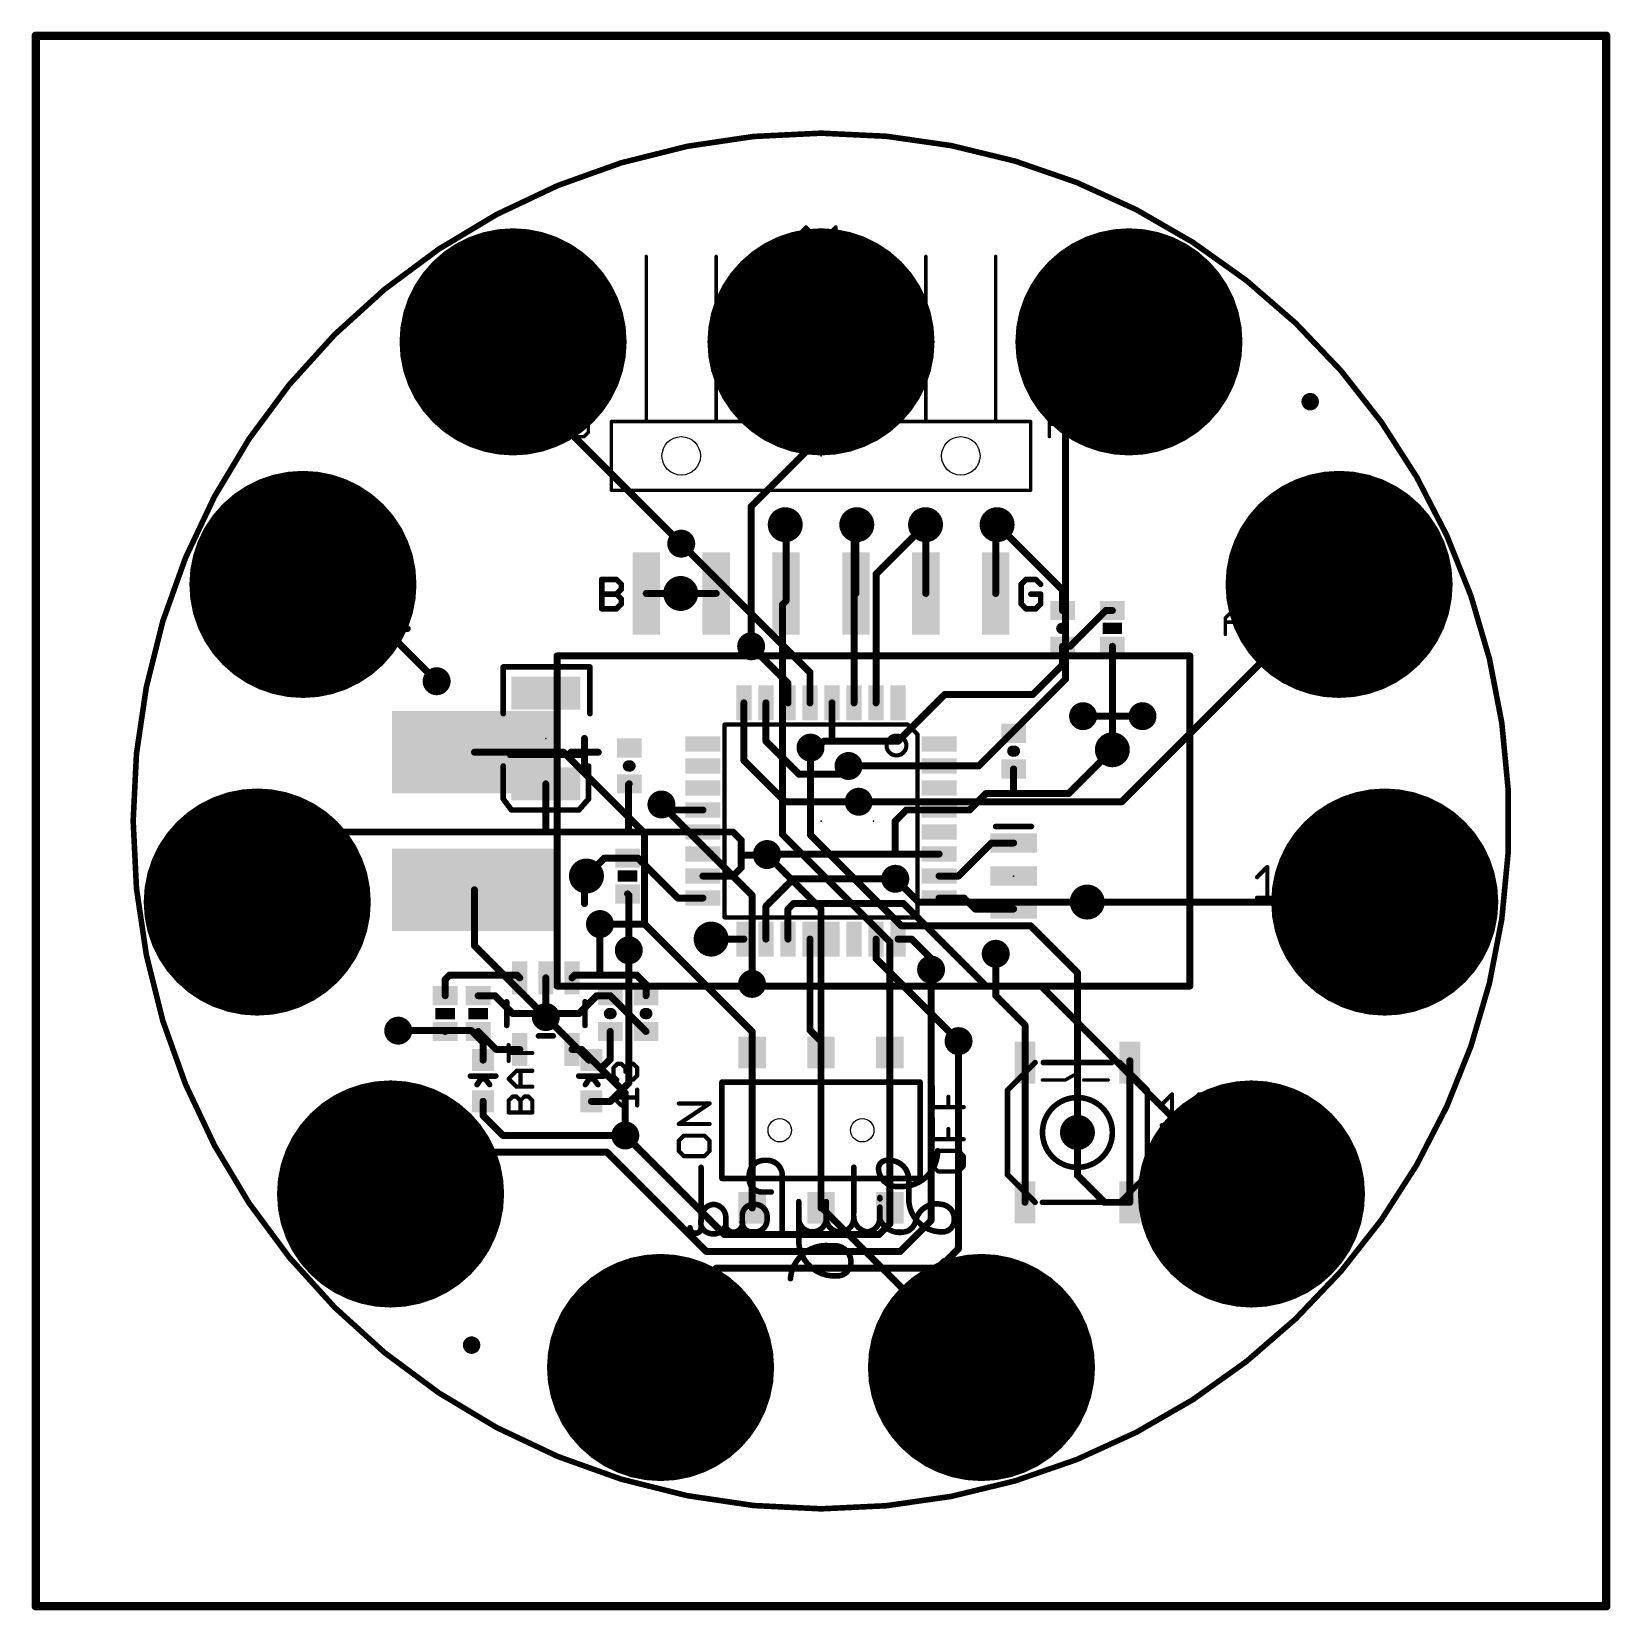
# Model space of a CAD drawing. Extents: x -28.7 to 28.7, y -28.7 to 28.7.
import ezdxf

# ---------------------------------------------------------------- set-up
doc = ezdxf.new("R2010")
doc.units = 0
for name, color, linetype in [('1', 12, 'CONTINUOUS'), ('16', 132, 'CONTINUOUS'), ('17', 110, 'CONTINUOUS'), ('18', 110, 'CONTINUOUS'), ('20', 53, 'CONTINUOUS'), ('21', 41, 'CONTINUOUS'), ('22', 40, 'CONTINUOUS'), ('23', 53, 'CONTINUOUS'), ('24', 53, 'CONTINUOUS'), ('51', 53, 'CONTINUOUS')]:
    doc.layers.add(name, color=color, linetype=linetype)

# ---------------------------------------------------------------- blocks, each defined once
blk = doc.blocks.new('RECT')
blk.add_solid([(-0.5, -0.5), (0.5, -0.5), (-0.5, 0.5), (0.5, 0.5)])
blk = doc.blocks.new('PIE')
at = {"const_width": 0.5}
blk.add_lwpolyline([(0, -0.25, 1), (0, 0.25, 1), (0, -0.25)], format="xyb", dxfattribs=at)
blk = doc.blocks.new('ROUNDP')
at = {"const_width": 0.5}
blk.add_lwpolyline([(0, -0.25, 1), (0, 0.25, 1), (0, -0.25)], format="xyb", dxfattribs=at)
blk = doc.blocks.new('ROUNDV')
at = {"const_width": 0.5}
blk.add_lwpolyline([(0, -0.25, 1), (0, 0.25, 1), (0, -0.25)], format="xyb", dxfattribs=at)

msp = doc.modelspace()

# ---------------------------------------------------------------- linework, layer by layer
at = {"layer": '1', "const_width": 0.254}
for points in [[(-11.1918, 16.1918), (-11.1918, 17.4148)], [(0, 13.97), (0, 17.4148)], [(8.89, 15.113), (11.1918, 17.4148)], [(-5.08, 10.08), (-11.1918, 16.1918)], [(8.89, 5.16), (8.89, 15.113)], [(-2.54, 11.43), (0, 13.97)], [(-2.54, 6.35), (-2.54, 11.43)], [(-1.27, 10.74), (-1.3, 10.77)], [(-1.27, 8), (-1.27, 10.74)], [(1.3, 10.77), (1.27, 10.74)], [(1.27, 10.74), (1.27, 8.27)], [(3.8, 10.77), (3.81, 10.76)], [(3.81, 10.76), (3.81, 8.27)], [(6.35, 10.72), (6.4, 10.77)], [(6.35, 8.27), (6.35, 10.72)], [(-17.4895, 8.5995), (-18.8303, 8.5995)], [(-13.97, 5.08), (-17.4895, 8.5995)], [(10.9308, 0.7), (18.8303, 8.5995)], [(-5.1, 8.27), (-6.35, 8.27)], [(-5.1, 8.27), (-3.81, 8.27)], [(-1.4, 7.87), (-1.27, 8)], [(-1.27, 8), (-1.27, 8.27)], [(-1.4, -0.489), (-1.4, 7.87)], [(5.73, 2), (8.89, 5.16)], [(9.525, 3.81), (11.684, 3.81)], [(-9.358, 2.5), (-12.595, 2.5)], [(-6.414, -0.444), (-9.358, 2.5)], [(-0.381, -0.508), (-0.381, 2.667)], [(1, 2), (5.73, 2)], [(-5.8, 0.6), (-2.507, -2.693)], [(1.37, 0.7), (10.9308, 0.7)], [(-6.414, -0.444), (-6.414, -3.746)], [(-1.4, -0.489), (2.5, -4.389)], [(-0.381, -0.508), (2.921, -3.81)], [(-1.962, -1.238), (-1.962, -1.2)], [(-1.962, -1.238), (0, -3.2)], [(3.5461, -2.9461), (2.7, -2.1)], [(-12.595, -2.5), (-12.595, -4.532)], [(-2.507, -2.693), (-2.507, -5.921)], [(3.5461, -2.9461), (9.6761, -2.9461)], [(9.6761, -2.9461), (20.4903, -2.9461)], [(0, -3.2), (0, -8.415)], [(-6.414, -3.746), (-8.034, -3.746)], [(-6.414, -3.746), (-2.5, -7.66)], [(2.921, -3.81), (7.62, -3.81)], [(7.62, -3.81), (9.32, -5.51)], [(-12.595, -4.532), (-10, -7.127)], [(-6.985, -4.699), (-6.985, -9.525)], [(2.5, -4.389), (2.5, -8.415)], [(6.35, -6.35), (6.35, -4.826)], [(4, -5.4), (4, -14.524)], [(9.32, -5.51), (9.32, -11.32)], [(7.415, -7.415), (6.35, -6.35)], [(-10, -7.127), (-8.437, -8.69)], [(7.415, -7.415), (7.415, -13.86)], [(-14.224, -7.62), (-15.367, -7.62)], [(-14.224, -7.62), (-13.97, -7.62)], [(-12.7, -7.62), (-14.224, -7.62)], [(-12.28, -8.04), (-12.7, -7.62)], [(-12.28, -8.69), (-12.28, -8.04)], [(-2.5, -7.66), (-2.5, -8.415)], [(5, -8), (5, -15.54)], [(-8.437, -8.69), (-8.343, -8.69)], [(-2.5, -8.415), (-2.5, -14.065)], [(0, -8.415), (0, -14.065)], [(2.5, -8.415), (2.5, -14.065)], [(11.225, -13.86), (11.225, -8.714)], [(-6.985, -9.525), (-7.65, -10.19)], [(-12.28, -10.707), (-12.28, -10.19)], [(-7.65, -10.19), (-8.343, -10.19)], [(-11.557, -11.43), (-12.28, -10.707)], [(-7.112, -11.43), (-11.557, -11.43)], [(-3.51, -15.032), (-7.112, -11.43)], [(9.32, -11.32), (9.32, -12.876)], [(-14.1281, -12.0396), (-15.6448, -13.5563)], [(-7.7724, -12.0396), (-14.1281, -12.0396)], [(-4.161, -15.651), (-7.7724, -12.0396)], [(9.32, -12.876), (10.304, -13.86)], [(10.304, -13.86), (11.225, -13.86)], [(2.5, -14.065), (2.5, -14.645)], [(2.113, -15.032), (-3.51, -15.032)], [(2.5, -14.645), (2.113, -15.032)], [(4, -14.524), (2.873, -15.651)], [(5, -15.54), (4.284, -16.256)], [(2.873, -15.651), (-4.161, -15.651)], [(-3.81, -16.256), (-5.8321, -18.2781)], [(4.284, -16.256), (-3.81, -16.256)], [(-5.8321, -18.2781), (-5.8321, -19.8625)]]:
    msp.add_lwpolyline(points, dxfattribs=at)
at = {"layer": '1', "const_width": 0.127}
for points in [[(-11.1283, 17.4148, 1), (-11.2553, 17.4148)], [(0.0635, 17.4148, 1), (-0.0635, 17.4148)], [(11.2367, 17.3699, 1), (11.1469, 17.4597)], [(-11.1469, 16.2367, 1), (-11.2367, 16.1469)], [(-11.2553, 16.1918, 1), (-11.1283, 16.1918)], [(8.9535, 15.113, 1), (8.8265, 15.113)], [(8.8451, 15.1579, 1), (8.9349, 15.0681)], [(-0.0635, 13.97, 1), (0.0635, 13.97)], [(0.0449, 13.9251, 1), (-0.0449, 14.0149)], [(-2.4765, 11.43, 1), (-2.6035, 11.43)], [(-2.5849, 11.4749, 1), (-2.4951, 11.3851)], [(-1.2551, 10.8149, 1), (-1.3449, 10.7251)], [(-1.2065, 10.74, 1), (-1.3335, 10.74)], [(-1.3149, 10.6951, 1), (-1.2251, 10.7849)], [(1.3335, 10.74, 1), (1.2065, 10.74)], [(1.2251, 10.7849, 1), (1.3149, 10.6951)], [(1.3449, 10.7251, 1), (1.2551, 10.8149)], [(3.8449, 10.8149, 1), (3.7551, 10.7251)], [(3.8735, 10.76, 1), (3.7465, 10.76)], [(3.7651, 10.7151, 1), (3.8549, 10.8049)], [(6.4135, 10.72, 1), (6.2865, 10.72)], [(6.3051, 10.7649, 1), (6.3949, 10.6751)], [(6.4449, 10.7251, 1), (6.3551, 10.8149)], [(-5.1249, 10.0351, 1), (-5.0351, 10.1249)], [(-18.8303, 8.663, 1), (-18.8303, 8.536)], [(-17.4446, 8.6444, 1), (-17.5344, 8.5546)], [(-17.4895, 8.536, 1), (-17.4895, 8.663)], [(18.8752, 8.5546, 1), (18.7854, 8.6444)], [(-6.35, 8.3335, 1), (-6.35, 8.2065)], [(-5.1, 8.3335, 1), (-5.1, 8.2065)], [(-5.1, 8.2065, 1), (-5.1, 8.3335)], [(-3.81, 8.2065, 1), (-3.81, 8.3335)], [(-1.2065, 8.27, 1), (-1.3335, 8.27)], [(-1.3335, 8, 1), (-1.2065, 8)], [(-1.3335, 8, 1), (-1.2065, 8)], [(-1.2251, 7.9551, 1), (-1.3149, 8.0449)], [(1.2065, 8.27, 1), (1.3335, 8.27)], [(3.7465, 8.27, 1), (3.8735, 8.27)], [(6.2865, 8.27, 1), (6.4135, 8.27)], [(-1.3365, 7.87, 1), (-1.4635, 7.87)], [(-1.4449, 7.9149, 1), (-1.3551, 7.8251)], [(-2.6035, 6.35, 1), (-2.4765, 6.35)], [(-14.0149, 5.0351, 1), (-13.9251, 5.1249)], [(8.8265, 5.16, 1), (8.9535, 5.16)], [(8.9349, 5.1151, 1), (8.8451, 5.2049)], [(9.525, 3.8735, 1), (9.525, 3.7465)], [(11.684, 3.7465, 1), (11.684, 3.8735)], [(-12.595, 2.5635, 1), (-12.595, 2.4365)], [(-9.3131, 2.5449, 1), (-9.4029, 2.4551)], [(-9.358, 2.4365, 1), (-9.358, 2.5635)], [(-0.3175, 2.667, 1), (-0.4445, 2.667)], [(1, 2.0635, 1), (1, 1.9365)], [(5.6851, 2.0449, 1), (5.7749, 1.9551)], [(5.73, 1.9365, 1), (5.73, 2.0635)], [(-5.7551, 0.6449, 1), (-5.8449, 0.5551)], [(1.37, 0.7635, 1), (1.37, 0.6365)], [(10.8859, 0.7449, 1), (10.9757, 0.6551)], [(10.9308, 0.6365, 1), (10.9308, 0.7635)], [(-6.3505, -0.444, 1), (-6.4775, -0.444)], [(-6.4589, -0.4889, 1), (-6.3691, -0.3991)], [(-1.3551, -0.4441, 1), (-1.4449, -0.5339)], [(-1.4635, -0.489, 1), (-1.3365, -0.489)], [(-0.3361, -0.4631, 1), (-0.4259, -0.5529)], [(-0.4445, -0.508, 1), (-0.3175, -0.508)], [(-1.8985, -1.2, 1), (-2.0255, -1.2)], [(-1.9171, -1.1931, 1), (-2.0069, -1.2829)], [(-2.0255, -1.238, 1), (-1.8985, -1.238)], [(2.7449, -2.0551, 1), (2.6551, -2.1449)], [(-12.5315, -2.5, 1), (-12.6585, -2.5)], [(-2.4435, -2.693, 1), (-2.5705, -2.693)], [(-2.5519, -2.7379, 1), (-2.4621, -2.6481)], [(3.5461, -2.8826, 1), (3.5461, -3.0096)], [(3.5012, -2.991, 1), (3.591, -2.9012)], [(9.6761, -2.8826, 1), (9.6761, -3.0096)], [(9.6761, -3.0096, 1), (9.6761, -2.8826)], [(20.4903, -3.0096, 1), (20.4903, -2.8826)], [(0.0635, -3.2, 1), (-0.0635, -3.2)], [(-0.0449, -3.2449, 1), (0.0449, -3.1551)], [(-8.034, -3.6825, 1), (-8.034, -3.8095)], [(-6.3691, -3.7011, 1), (-6.4589, -3.7909)], [(-6.4775, -3.746, 1), (-6.3505, -3.746)], [(-6.414, -3.8095, 1), (-6.414, -3.6825)], [(2.921, -3.7465, 1), (2.921, -3.8735)], [(2.8761, -3.8549, 1), (2.9659, -3.7651)], [(7.6649, -3.7651, 1), (7.5751, -3.8549)], [(7.62, -3.8735, 1), (7.62, -3.7465)], [(-12.5501, -4.4871, 1), (-12.6399, -4.5769)], [(-12.6585, -4.532, 1), (-12.5315, -4.532)], [(-6.9215, -4.699, 1), (-7.0485, -4.699)], [(2.5635, -4.389, 1), (2.4365, -4.389)], [(2.4551, -4.4339, 1), (2.5449, -4.3441)], [(6.4135, -4.826, 1), (6.2865, -4.826)], [(4.0635, -5.4, 1), (3.9365, -5.4)], [(9.3835, -5.51, 1), (9.2565, -5.51)], [(9.2751, -5.5549, 1), (9.3649, -5.4651)], [(-2.5705, -5.921, 1), (-2.4435, -5.921)], [(6.3949, -6.3051, 1), (6.3051, -6.3949)], [(6.2865, -6.35, 1), (6.4135, -6.35)], [(-9.9551, -7.0821, 1), (-10.0449, -7.1719)], [(-10.0449, -7.1719, 1), (-9.9551, -7.0821)], [(7.4785, -7.415, 1), (7.3515, -7.415)], [(7.3701, -7.4599, 1), (7.4599, -7.3701)], [(-15.367, -7.5565, 1), (-15.367, -7.6835)], [(-14.224, -7.5565, 1), (-14.224, -7.6835)], [(-14.224, -7.5565, 1), (-14.224, -7.6835)], [(-14.224, -7.6835, 1), (-14.224, -7.5565)], [(-13.97, -7.6835, 1), (-13.97, -7.5565)], [(-12.6551, -7.5751, 1), (-12.7449, -7.6649)], [(-12.7, -7.6835, 1), (-12.7, -7.5565)], [(-12.2165, -8.04, 1), (-12.3435, -8.04)], [(-12.3249, -8.0849, 1), (-12.2351, -7.9951)], [(-2.4365, -7.66, 1), (-2.5635, -7.66)], [(-2.5449, -7.7049, 1), (-2.4551, -7.6151)], [(5.0635, -8, 1), (4.9365, -8)], [(-8.437, -8.6265, 1), (-8.437, -8.7535)], [(-8.4819, -8.7349, 1), (-8.3921, -8.6451)], [(-8.343, -8.7535, 1), (-8.343, -8.6265)], [(-2.4365, -8.415, 1), (-2.5635, -8.415)], [(-2.5635, -8.415, 1), (-2.4365, -8.415)], [(0.0635, -8.415, 1), (-0.0635, -8.415)], [(-0.0635, -8.415, 1), (0.0635, -8.415)], [(2.5635, -8.415, 1), (2.4365, -8.415)], [(2.4365, -8.415, 1), (2.5635, -8.415)], [(11.2885, -8.714, 1), (11.1615, -8.714)], [(-12.3435, -8.69, 1), (-12.2165, -8.69)], [(-7.0485, -9.525, 1), (-6.9215, -9.525)], [(-6.9401, -9.5699, 1), (-7.0299, -9.4801)], [(-12.2165, -10.19, 1), (-12.3435, -10.19)], [(-8.343, -10.1265, 1), (-8.343, -10.2535)], [(-7.6949, -10.1451, 1), (-7.6051, -10.2349)], [(-7.65, -10.2535, 1), (-7.65, -10.1265)], [(-12.2351, -10.6621, 1), (-12.3249, -10.7519)], [(-12.3435, -10.707, 1), (-12.2165, -10.707)], [(-11.557, -11.3665, 1), (-11.557, -11.4935)], [(-11.6019, -11.4749, 1), (-11.5121, -11.3851)], [(-7.0671, -11.3851, 1), (-7.1569, -11.4749)], [(-7.112, -11.4935, 1), (-7.112, -11.3665)], [(9.3835, -11.32, 1), (9.2565, -11.32)], [(9.2565, -11.32, 1), (9.3835, -11.32)], [(-14.1281, -11.9761, 1), (-14.1281, -12.1031)], [(-14.0832, -12.0845, 1), (-14.173, -11.9947)], [(-7.7275, -11.9947, 1), (-7.8173, -12.0845)], [(-7.7724, -12.1031, 1), (-7.7724, -11.9761)], [(9.3649, -12.8311, 1), (9.2751, -12.9209)], [(9.2565, -12.876, 1), (9.3835, -12.876)], [(-15.6897, -13.5114, 1), (-15.5999, -13.6012)], [(10.304, -13.7965, 1), (10.304, -13.9235)], [(10.2591, -13.9049, 1), (10.3489, -13.8151)], [(11.225, -13.9235, 1), (11.225, -13.7965)], [(-2.5635, -14.065, 1), (-2.4365, -14.065)], [(-0.0635, -14.065, 1), (0.0635, -14.065)], [(2.5635, -14.065, 1), (2.4365, -14.065)], [(2.4365, -14.065, 1), (2.5635, -14.065)], [(7.3515, -13.86, 1), (7.4785, -13.86)], [(11.1615, -13.86, 1), (11.2885, -13.86)], [(-3.51, -14.9685, 1), (-3.51, -15.0955)], [(2.113, -15.0955, 1), (2.113, -14.9685)], [(2.4365, -14.645, 1), (2.5635, -14.645)], [(2.5449, -14.6899, 1), (2.4551, -14.6001)], [(3.9365, -14.524, 1), (4.0635, -14.524)], [(4.0449, -14.5689, 1), (3.9551, -14.4791)], [(-3.5549, -15.0769, 1), (-3.4651, -14.9871)], [(2.0681, -14.9871, 1), (2.1579, -15.0769)], [(4.9365, -15.54, 1), (5.0635, -15.54)], [(5.0449, -15.5849, 1), (4.9551, -15.4951)], [(-4.161, -15.5875, 1), (-4.161, -15.7145)], [(-4.2059, -15.6959, 1), (-4.1161, -15.6061)], [(2.8281, -15.6061, 1), (2.9179, -15.6959)], [(2.873, -15.7145, 1), (2.873, -15.5875)], [(-3.81, -16.1925, 1), (-3.81, -16.3195)], [(-3.7651, -16.3009, 1), (-3.8549, -16.2111)], [(4.2391, -16.2111, 1), (4.3289, -16.3009)], [(4.284, -16.3195, 1), (4.284, -16.1925)], [(-5.7686, -18.2781, 1), (-5.8956, -18.2781)], [(-5.877, -18.2332, 1), (-5.7872, -18.323)], [(-5.8956, -19.8625, 1), (-5.7686, -19.8625)]]:
    msp.add_lwpolyline(points, format="xyb", dxfattribs=at)
at = {"layer": '16'}
for points, const_width in [([(-28.54, 28.54), (28.54, 28.54)], 0.3048), ([(-28.54, -28.54), (-28.54, 28.54)], 0.3048), ([(28.54, 28.54), (28.54, -28.54)], 0.3048), ([(-12.7227, 21.1108), (-13.1921, 20.8794)], 0.254), ([(-12.2272, 21.279), (-12.7227, 21.1108)], 0.254), ([(-11.714, 21.3811), (-12.2272, 21.279)], 0.254), ([(-11.9407, 21.336), (-10.4431, 21.336)], 0.254), ([(-11.1918, 21.4153), (-11.714, 21.3811)], 0.254), ([(-10.6696, 21.3811), (-11.1918, 21.4153)], 0.254), ([(-10.1564, 21.279), (-10.6696, 21.3811)], 0.254), ([(-9.6609, 21.1108), (-10.1564, 21.279)], 0.254), ([(-9.1916, 20.8793), (-9.6609, 21.1108)], 0.254), ([(-1.5309, 21.1108), (-2.0003, 20.8794)], 0.254), ([(-1.0354, 21.279), (-1.5309, 21.1108)], 0.254), ([(-0.5222, 21.3811), (-1.0354, 21.279)], 0.254), ([(-0.7489, 21.336), (0.7487, 21.336)], 0.254), ([(0, 21.4153), (-0.5222, 21.3811)], 0.254), ([(0.5222, 21.3811), (0, 21.4153)], 0.254), ([(1.0354, 21.279), (0.5222, 21.3811)], 0.254), ([(1.5309, 21.1108), (1.0354, 21.279)], 0.254), ([(2.0002, 20.8793), (1.5309, 21.1108)], 0.254), ([(9.6609, 21.1108), (9.1915, 20.8794)], 0.254), ([(10.1564, 21.279), (9.6609, 21.1108)], 0.254), ([(10.6696, 21.3811), (10.1564, 21.279)], 0.254), ([(10.4429, 21.336), (11.9405, 21.336)], 0.254), ([(11.1918, 21.4153), (10.6696, 21.3811)], 0.254), ([(11.714, 21.3811), (11.1918, 21.4153)], 0.254), ([(12.2272, 21.279), (11.714, 21.3811)], 0.254), ([(12.7227, 21.1108), (12.2272, 21.279)], 0.254), ([(13.192, 20.8793), (12.7227, 21.1108)], 0.254), ([(-13.6272, 20.5886), (-14.0206, 20.2436)], 0.254), ([(-13.6439, 20.574), (-8.7399, 20.574)], 0.254), ([(-13.1921, 20.8794), (-13.6272, 20.5886)], 0.254), ([(-13.2689, 20.828), (-9.1148, 20.828)], 0.254), ([(-12.7812, 21.082), (-9.6026, 21.082)], 0.254), ([(-8.7565, 20.5886), (-9.1916, 20.8793)], 0.254), ([(-8.3631, 20.2436), (-8.7565, 20.5886)], 0.254), ([(-2.4354, 20.5886), (-2.8288, 20.2436)], 0.254), ([(-2.4521, 20.574), (2.452, 20.574)], 0.254), ([(-2.0003, 20.8794), (-2.4354, 20.5886)], 0.254), ([(-2.0771, 20.828), (2.077, 20.828)], 0.254), ([(-1.5894, 21.082), (1.5892, 21.082)], 0.254), ([(2.4353, 20.5886), (2.0002, 20.8793)], 0.254), ([(2.8288, 20.2436), (2.4353, 20.5886)], 0.254), ([(8.7564, 20.5886), (8.363, 20.2436)], 0.254), ([(8.7397, 20.574), (13.6438, 20.574)], 0.254), ([(9.1915, 20.8794), (8.7564, 20.5886)], 0.254), ([(9.1147, 20.828), (13.2688, 20.828)], 0.254), ([(9.6024, 21.082), (12.781, 21.082)], 0.254), ([(13.6271, 20.5886), (13.192, 20.8793)], 0.254), ([(14.0206, 20.2436), (13.6271, 20.5886)], 0.254), ([(-14.0206, 20.2436), (-14.3656, 19.8502)], 0.254), ([(-14.1764, 20.066), (-8.2073, 20.066)], 0.254), ([(-13.9335, 20.32), (-8.4502, 20.32)], 0.254), ([(-8.018, 19.8501), (-8.3631, 20.2436)], 0.254), ([(-2.8288, 20.2436), (-3.1738, 19.8502)], 0.254), ([(-2.9846, 20.066), (2.9845, 20.066)], 0.254), ([(-2.7417, 20.32), (2.7416, 20.32)], 0.254), ([(3.1738, 19.8501), (2.8288, 20.2436)], 0.254), ([(8.363, 20.2436), (8.018, 19.8502)], 0.254), ([(8.2072, 20.066), (14.1763, 20.066)], 0.254), ([(8.4501, 20.32), (13.9334, 20.32)], 0.254), ([(14.3656, 19.8501), (14.0206, 20.2436)], 0.254), ([(-14.6564, 19.4151), (-14.8878, 18.9457)], 0.254), ([(-14.3656, 19.8502), (-14.6564, 19.4151)], 0.254), ([(-14.5609, 19.558), (-7.8228, 19.558)], 0.254), ([(-14.3911, 19.812), (-7.9925, 19.812)], 0.254), ([(-7.7273, 19.415), (-8.018, 19.8501)], 0.254), ([(-7.4958, 18.9457), (-7.7273, 19.415)], 0.254), ([(-3.4646, 19.4151), (-3.696, 18.9457)], 0.254), ([(-3.1738, 19.8502), (-3.4646, 19.4151)], 0.254), ([(-3.3691, 19.558), (3.369, 19.558)], 0.254), ([(-3.1993, 19.812), (3.1993, 19.812)], 0.254), ([(3.4645, 19.415), (3.1738, 19.8501)], 0.254), ([(3.696, 18.9457), (3.4645, 19.415)], 0.254), ([(7.7272, 19.4151), (7.4958, 18.9457)], 0.254), ([(8.018, 19.8502), (7.7272, 19.4151)], 0.254), ([(7.8227, 19.558), (14.5608, 19.558)], 0.254), ([(7.9925, 19.812), (14.3911, 19.812)], 0.254), ([(14.6563, 19.415), (14.3656, 19.8501)], 0.254), ([(14.8878, 18.9457), (14.6563, 19.415)], 0.254), ([(-14.8878, 18.9457), (-15.056, 18.4502)], 0.254), ([(-14.8364, 19.05), (-7.5473, 19.05)], 0.254), ([(-14.7111, 19.304), (-7.6725, 19.304)], 0.254), ([(-7.3276, 18.4502), (-7.4958, 18.9457)], 0.254), ([(-3.696, 18.9457), (-3.8642, 18.4502)], 0.254), ([(-3.6446, 19.05), (3.6445, 19.05)], 0.254), ([(-3.5193, 19.304), (3.5193, 19.304)], 0.254), ([(3.8642, 18.4502), (3.696, 18.9457)], 0.254), ([(7.4958, 18.9457), (7.3276, 18.4502)], 0.254), ([(7.5472, 19.05), (14.8363, 19.05)], 0.254), ([(7.6725, 19.304), (14.7111, 19.304)], 0.254), ([(15.056, 18.4502), (14.8878, 18.9457)], 0.254), ([(-15.056, 18.4502), (-15.1581, 17.937)], 0.254), ([(-15.0883, 18.288), (-7.2954, 18.288)], 0.254), ([(-15.0249, 18.542), (-7.3588, 18.542)], 0.254), ([(-14.9386, 18.796), (-7.445, 18.796)], 0.254), ([(-7.2255, 17.937), (-7.3276, 18.4502)], 0.254), ([(-3.8642, 18.4502), (-3.9663, 17.937)], 0.254), ([(-3.8965, 18.288), (3.8964, 18.288)], 0.254), ([(-3.8331, 18.542), (3.833, 18.542)], 0.254), ([(-3.7468, 18.796), (3.7468, 18.796)], 0.254), ([(3.9663, 17.937), (3.8642, 18.4502)], 0.254), ([(7.3276, 18.4502), (7.2255, 17.937)], 0.254), ([(7.2953, 18.288), (15.0882, 18.288)], 0.254), ([(7.3588, 18.542), (15.0248, 18.542)], 0.254), ([(7.445, 18.796), (14.9386, 18.796)], 0.254), ([(15.1581, 17.937), (15.056, 18.4502)], 0.254), ([(-15.1581, 17.937), (-15.1923, 17.4148)], 0.254), ([(-15.1684, 17.78), (-7.2152, 17.78)], 0.254), ([(-15.1388, 18.034), (-7.2448, 18.034)], 0.254), ([(-7.1913, 17.4148), (-7.2255, 17.937)], 0.254), ([(-3.9663, 17.937), (-4.0005, 17.4148)], 0.254), ([(-3.9766, 17.78), (3.9766, 17.78)], 0.254), ([(-3.947, 18.034), (3.947, 18.034)], 0.254), ([(4.0005, 17.4148), (3.9663, 17.937)], 0.254), ([(7.2255, 17.937), (7.1913, 17.4148)], 0.254), ([(7.2152, 17.78), (15.1684, 17.78)], 0.254), ([(7.2448, 18.034), (15.1388, 18.034)], 0.254), ([(15.1923, 17.4148), (15.1581, 17.937)], 0.254), ([(-15.1923, 17.4148), (-15.1581, 16.8926)], 0.254), ([(-15.185, 17.526), (-7.1986, 17.526)], 0.254), ([(-15.1829, 17.272), (-7.2007, 17.272)], 0.254), ([(-7.2255, 16.8926), (-7.1913, 17.4148)], 0.254), ([(-4.0005, 17.4148), (-3.9663, 16.8926)], 0.254), ([(-3.9932, 17.526), (3.9932, 17.526)], 0.254), ([(-3.9911, 17.272), (3.9911, 17.272)], 0.254), ([(3.9663, 16.8926), (4.0005, 17.4148)], 0.254), ([(7.1913, 17.4148), (7.2255, 16.8926)], 0.254), ([(7.1986, 17.526), (15.185, 17.526)], 0.254), ([(7.2007, 17.272), (15.1829, 17.272)], 0.254), ([(15.1581, 16.8926), (15.1923, 17.4148)], 0.254), ([(-15.1663, 17.018), (-7.2173, 17.018)], 0.254), ([(-15.1581, 16.8926), (-15.056, 16.3794)], 0.254), ([(-15.1325, 16.764), (-7.2511, 16.764)], 0.254), ([(-7.3276, 16.3794), (-7.2255, 16.8926)], 0.254), ([(-3.9745, 17.018), (3.9745, 17.018)], 0.254), ([(-3.9663, 16.8926), (-3.8642, 16.3794)], 0.254), ([(-3.9407, 16.764), (3.9407, 16.764)], 0.254), ([(3.8642, 16.3794), (3.9663, 16.8926)], 0.254), ([(7.2173, 17.018), (15.1663, 17.018)], 0.254), ([(7.2255, 16.8926), (7.3276, 16.3794)], 0.254), ([(7.2511, 16.764), (15.1325, 16.764)], 0.254), ([(15.056, 16.3794), (15.1581, 16.8926)], 0.254), ([(-15.0819, 16.51), (-7.3017, 16.51)], 0.254), ([(-15.056, 16.3794), (-14.8878, 15.8839)], 0.254), ([(-15.0141, 16.256), (-7.3695, 16.256)], 0.254), ([(-14.9279, 16.002), (-7.4558, 16.002)], 0.254), ([(-7.4958, 15.8839), (-7.3276, 16.3794)], 0.254), ([(-3.8901, 16.51), (3.8901, 16.51)], 0.254), ([(-3.8642, 16.3794), (-3.696, 15.8839)], 0.254), ([(-3.8223, 16.256), (3.8223, 16.256)], 0.254), ([(-3.7361, 16.002), (3.736, 16.002)], 0.254), ([(3.696, 15.8839), (3.8642, 16.3794)], 0.254), ([(7.3017, 16.51), (15.0819, 16.51)], 0.254), ([(7.3276, 16.3794), (7.4958, 15.8839)], 0.254), ([(7.3695, 16.256), (15.0141, 16.256)], 0.254), ([(7.4558, 16.002), (14.9278, 16.002)], 0.254), ([(14.8878, 15.8839), (15.056, 16.3794)], 0.254), ([(-14.8878, 15.8839), (-14.6563, 15.4146)], 0.254), ([(-14.8207, 15.748), (-7.5629, 15.748)], 0.254), ([(-14.6955, 15.494), (-7.6881, 15.494)], 0.254), ([(-14.6563, 15.4146), (-14.3656, 14.9795)], 0.254), ([(-8.018, 14.9795), (-7.7273, 15.4146)], 0.254), ([(-7.7273, 15.4146), (-7.4958, 15.8839)], 0.254), ([(-3.696, 15.8839), (-3.4645, 15.4146)], 0.254), ([(-3.6289, 15.748), (3.6289, 15.748)], 0.254), ([(-3.5037, 15.494), (3.5037, 15.494)], 0.254), ([(-3.4645, 15.4146), (-3.1738, 14.9795)], 0.254), ([(3.1738, 14.9795), (3.4645, 15.4146)], 0.254), ([(3.4645, 15.4146), (3.696, 15.8839)], 0.254), ([(7.4958, 15.8839), (7.7273, 15.4146)], 0.254), ([(7.5629, 15.748), (14.8207, 15.748)], 0.254), ([(7.6881, 15.494), (14.6955, 15.494)], 0.254), ([(7.7273, 15.4146), (8.018, 14.9795)], 0.254), ([(14.3656, 14.9795), (14.6563, 15.4146)], 0.254), ([(14.6563, 15.4146), (14.8878, 15.8839)], 0.254), ([(-14.5397, 15.24), (-7.8439, 15.24)], 0.254), ([(-14.3699, 14.986), (-8.0137, 14.986)], 0.254), ([(-14.3656, 14.9795), (-14.0206, 14.5861)], 0.254), ([(-8.3631, 14.5861), (-8.018, 14.9795)], 0.254), ([(-3.3479, 15.24), (3.3479, 15.24)], 0.254), ([(-3.1781, 14.986), (3.1781, 14.986)], 0.254), ([(-3.1738, 14.9795), (-2.8288, 14.5861)], 0.254), ([(2.8288, 14.5861), (3.1738, 14.9795)], 0.254), ([(7.8439, 15.24), (14.5397, 15.24)], 0.254), ([(8.0137, 14.986), (14.3699, 14.986)], 0.254), ([(8.018, 14.9795), (8.3631, 14.5861)], 0.254), ([(14.0206, 14.5861), (14.3656, 14.9795)], 0.254), ([(-14.1485, 14.732), (-8.2351, 14.732)], 0.254), ([(-14.0206, 14.5861), (-13.6271, 14.241)], 0.254), ([(-13.8973, 14.478), (-8.4863, 14.478)], 0.254), ([(-13.6271, 14.241), (-13.192, 13.9503)], 0.254), ([(-13.6017, 14.224), (-8.782, 14.224)], 0.254), ([(-9.1916, 13.9503), (-8.7565, 14.241)], 0.254), ([(-8.7565, 14.241), (-8.3631, 14.5861)], 0.254), ([(-2.9567, 14.732), (2.9567, 14.732)], 0.254), ([(-2.8288, 14.5861), (-2.4353, 14.241)], 0.254), ([(-2.7055, 14.478), (2.7055, 14.478)], 0.254), ([(-2.4353, 14.241), (-2.0002, 13.9503)], 0.254), ([(-2.4099, 14.224), (2.4099, 14.224)], 0.254), ([(2.0002, 13.9503), (2.4353, 14.241)], 0.254), ([(2.4353, 14.241), (2.8288, 14.5861)], 0.254), ([(8.2351, 14.732), (14.1485, 14.732)], 0.254), ([(8.3631, 14.5861), (8.7565, 14.241)], 0.254), ([(8.4863, 14.478), (13.8973, 14.478)], 0.254), ([(8.7565, 14.241), (9.1916, 13.9503)], 0.254), ([(8.7819, 14.224), (13.6017, 14.224)], 0.254), ([(13.192, 13.9503), (13.6271, 14.241)], 0.254), ([(13.6271, 14.241), (14.0206, 14.5861)], 0.254), ([(-13.2215, 13.97), (-9.1621, 13.97)], 0.254), ([(-13.192, 13.9503), (-12.7227, 13.7188)], 0.254), ([(-12.7227, 13.7188), (-12.2272, 13.5506)], 0.254), ([(-12.7143, 13.716), (-9.6693, 13.716)], 0.254), ([(-10.1564, 13.5506), (-9.6609, 13.7188)], 0.254), ([(-9.6609, 13.7188), (-9.1916, 13.9503)], 0.254), ([(-2.0297, 13.97), (2.0297, 13.97)], 0.254), ([(-2.0002, 13.9503), (-1.5309, 13.7188)], 0.254), ([(-1.5309, 13.7188), (-1.0354, 13.5506)], 0.254), ([(-1.5225, 13.716), (1.5225, 13.716)], 0.254), ([(1.0354, 13.5506), (1.5309, 13.7188)], 0.254), ([(1.5309, 13.7188), (2.0002, 13.9503)], 0.254), ([(9.1621, 13.97), (13.2215, 13.97)], 0.254), ([(9.1916, 13.9503), (9.6609, 13.7188)], 0.254), ([(9.6609, 13.7188), (10.1564, 13.5506)], 0.254), ([(9.6693, 13.716), (12.7143, 13.716)], 0.254), ([(12.2272, 13.5506), (12.7227, 13.7188)], 0.254), ([(12.7227, 13.7188), (13.192, 13.9503)], 0.254), ([(-12.2272, 13.5506), (-11.714, 13.4485)], 0.254), ([(-11.7816, 13.462), (-10.602, 13.462)], 0.254), ([(-11.714, 13.4485), (-11.1918, 13.4143)], 0.254), ([(-11.1918, 13.4143), (-10.6696, 13.4485)], 0.254), ([(-10.6696, 13.4485), (-10.1564, 13.5506)], 0.254), ([(-1.0354, 13.5506), (-0.5222, 13.4485)], 0.254), ([(-0.5898, 13.462), (0.5898, 13.462)], 0.254), ([(-0.5222, 13.4485), (0, 13.4143)], 0.254), ([(0, 13.4143), (0.5222, 13.4485)], 0.254), ([(0.5222, 13.4485), (1.0354, 13.5506)], 0.254), ([(10.1564, 13.5506), (10.6696, 13.4485)], 0.254), ([(10.602, 13.462), (11.7816, 13.462)], 0.254), ([(10.6696, 13.4485), (11.1918, 13.4143)], 0.254), ([(11.1918, 13.4143), (11.714, 13.4485)], 0.254), ([(11.714, 13.4485), (12.2272, 13.5506)], 0.254), ([(-19.3525, 12.5658), (-19.8657, 12.4637)], 0.254), ([(-18.8303, 12.6), (-19.3525, 12.5658)], 0.254), ([(-18.3081, 12.5658), (-18.8303, 12.6)], 0.254), ([(-17.7949, 12.4637), (-18.3081, 12.5658)], 0.254), ([(18.3081, 12.5658), (17.7949, 12.4637)], 0.254), ([(18.8303, 12.6), (18.3081, 12.5658)], 0.254), ([(19.3525, 12.5658), (18.8303, 12.6)], 0.254), ([(19.8657, 12.4637), (19.3525, 12.5658)], 0.254), ([(-20.8306, 12.0641), (-21.2657, 11.7733)], 0.254), ([(-21.0192, 11.938), (-16.6415, 11.938)], 0.254), ([(-20.3612, 12.2955), (-20.8306, 12.0641)], 0.254), ([(-20.5711, 12.192), (-17.0896, 12.192)], 0.254), ([(-19.8657, 12.4637), (-20.3612, 12.2955)], 0.254), ([(-19.9179, 12.446), (-17.7429, 12.446)], 0.254), ([(-17.2994, 12.2955), (-17.7949, 12.4637)], 0.254), ([(-16.8301, 12.064), (-17.2994, 12.2955)], 0.254), ([(-16.395, 11.7733), (-16.8301, 12.064)], 0.254), ([(16.83, 12.0641), (16.3949, 11.7733)], 0.254), ([(16.6414, 11.938), (21.0191, 11.938)], 0.254), ([(17.2994, 12.2955), (16.83, 12.0641)], 0.254), ([(17.0895, 12.192), (20.571, 12.192)], 0.254), ([(17.7949, 12.4637), (17.2994, 12.2955)], 0.254), ([(17.7427, 12.446), (19.9177, 12.446)], 0.254), ([(20.3612, 12.2955), (19.8657, 12.4637)], 0.254), ([(20.8305, 12.064), (20.3612, 12.2955)], 0.254), ([(21.2656, 11.7733), (20.8305, 12.064)], 0.254), ([(-21.6591, 11.4283), (-22.0041, 11.0349)], 0.254), ([(-21.2657, 11.7733), (-21.6591, 11.4283)], 0.254), ([(-21.6572, 11.43), (-16.0035, 11.43)], 0.254), ([(-21.3675, 11.684), (-16.2932, 11.684)], 0.254), ([(-16.0016, 11.4283), (-16.395, 11.7733)], 0.254), ([(-15.6565, 11.0348), (-16.0016, 11.4283)], 0.254), ([(16.0015, 11.4283), (15.6565, 11.0349)], 0.254), ([(16.3949, 11.7733), (16.0015, 11.4283)], 0.254), ([(16.0034, 11.43), (21.6571, 11.43)], 0.254), ([(16.2931, 11.684), (21.3674, 11.684)], 0.254), ([(21.6591, 11.4283), (21.2656, 11.7733)], 0.254), ([(22.0041, 11.0348), (21.6591, 11.4283)], 0.254), ([(-22.0041, 11.0349), (-22.2949, 10.5998)], 0.254), ([(-22.0796, 10.922), (-15.5811, 10.922)], 0.254), ([(-21.8804, 11.176), (-15.7803, 11.176)], 0.254), ([(-15.3658, 10.5997), (-15.6565, 11.0348)], 0.254), ([(15.6565, 11.0349), (15.3657, 10.5998)], 0.254), ([(15.581, 10.922), (22.0795, 10.922)], 0.254), ([(15.7802, 11.176), (21.8803, 11.176)], 0.254), ([(22.2948, 10.5997), (22.0041, 11.0348)], 0.254), ([(-22.2949, 10.5998), (-22.5263, 10.1304)], 0.254), ([(-22.3865, 10.414), (-15.2742, 10.414)], 0.254), ([(-22.2493, 10.668), (-15.4114, 10.668)], 0.254), ([(-15.1343, 10.1304), (-15.3658, 10.5997)], 0.254), ([(1.2, 10.67), (1.3, 10.77)], 0.254), ([(1.2, 4.2926), (1.2, 10.67)], 0.254), ([(2, 8.97), (3.8, 10.77)], 0.254), ([(6.4, 10.77), (8.78, 8.39)], 0.254), ([(15.3657, 10.5998), (15.1343, 10.1304)], 0.254), ([(15.2741, 10.414), (22.3864, 10.414)], 0.254), ([(15.4113, 10.668), (22.2492, 10.668)], 0.254), ([(22.5263, 10.1304), (22.2948, 10.5997)], 0.254), ([(-22.6945, 9.6349), (-22.7966, 9.1217)], 0.254), ([(-22.5263, 10.1304), (-22.6945, 9.6349)], 0.254), ([(-22.6887, 9.652), (-14.9719, 9.652)], 0.254), ([(-22.6025, 9.906), (-15.0582, 9.906)], 0.254), ([(-22.5117, 10.16), (-15.1489, 10.16)], 0.254), ([(-14.9661, 9.6349), (-15.1343, 10.1304)], 0.254), ([(-14.864, 9.1217), (-14.9661, 9.6349)], 0.254), ([(-0.4, 5.4), (-5.08, 10.08)], 0.254), ([(14.9661, 9.6349), (14.864, 9.1217)], 0.254), ([(15.1343, 10.1304), (14.9661, 9.6349)], 0.254), ([(14.9719, 9.652), (22.6887, 9.652)], 0.254), ([(15.0581, 9.906), (22.6024, 9.906)], 0.254), ([(15.1489, 10.16), (22.5117, 10.16)], 0.254), ([(22.6945, 9.6349), (22.5263, 10.1304)], 0.254), ([(22.7966, 9.1217), (22.6945, 9.6349)], 0.254), ([(-22.7966, 9.1217), (-22.8308, 8.5995)], 0.254), ([(-22.7921, 9.144), (-14.8685, 9.144)], 0.254), ([(-22.7416, 9.398), (-14.919, 9.398)], 0.254), ([(-14.8298, 8.5995), (-14.864, 9.1217)], 0.254), ([(14.864, 9.1217), (14.8298, 8.5995)], 0.254), ([(14.8685, 9.144), (22.7921, 9.144)], 0.254), ([(14.919, 9.398), (22.7416, 9.398)], 0.254), ([(22.8308, 8.5995), (22.7966, 9.1217)], 0.254), ([(-22.8308, 8.5995), (-22.7966, 8.0773)], 0.254), ([(-22.8284, 8.636), (-14.8322, 8.636)], 0.254), ([(-22.8118, 8.89), (-14.8488, 8.89)], 0.254), ([(-14.864, 8.0773), (-14.8298, 8.5995)], 0.254), ([(2, 4.2926), (2, 8.97)], 0.254), ([(14.8298, 8.5995), (14.864, 8.0773)], 0.254), ([(14.8322, 8.636), (22.8284, 8.636)], 0.254), ([(14.8488, 8.89), (22.8118, 8.89)], 0.254), ([(22.7966, 8.0773), (22.8308, 8.5995)], 0.254), ([(-22.8165, 8.382), (-14.8441, 8.382)], 0.254), ([(-22.7999, 8.128), (-14.8607, 8.128)], 0.254), ([(-22.7966, 8.0773), (-22.6945, 7.5641)], 0.254), ([(-14.9661, 7.5641), (-14.864, 8.0773)], 0.254), ([(8.78, 8.39), (8.78, 7.65)], 0.254), ([(14.8441, 8.382), (22.8165, 8.382)], 0.254), ([(14.8607, 8.128), (22.7999, 8.128)], 0.254), ([(14.864, 8.0773), (14.9661, 7.5641)], 0.254), ([(22.6945, 7.5641), (22.7966, 8.0773)], 0.254), ([(-22.7561, 7.874), (-14.9045, 7.874)], 0.254), ([(-22.7056, 7.62), (-14.955, 7.62)], 0.254), ([(-22.6945, 7.5641), (-22.5263, 7.0686)], 0.254), ([(-22.6272, 7.366), (-15.0334, 7.366)], 0.254), ([(-15.1343, 7.0686), (-14.9661, 7.5641)], 0.254), ([(9.05, 6.35), (10.35, 7.65)], 0.254), ([(10.35, 7.65), (10.59, 7.65)], 0.254), ([(14.9045, 7.874), (22.7561, 7.874)], 0.254), ([(14.955, 7.62), (22.7056, 7.62)], 0.254), ([(14.9661, 7.5641), (15.1343, 7.0686)], 0.254), ([(15.0334, 7.366), (22.6272, 7.366)], 0.254), ([(22.5263, 7.0686), (22.6945, 7.5641)], 0.254), ([(-22.541, 7.112), (-15.1196, 7.112)], 0.254), ([(-22.5263, 7.0686), (-22.2948, 6.5993)], 0.254), ([(-22.4224, 6.858), (-15.2382, 6.858)], 0.254), ([(-15.3658, 6.5993), (-15.1343, 7.0686)], 0.254), ([(15.1196, 7.112), (22.541, 7.112)], 0.254), ([(15.1343, 7.0686), (15.3658, 6.5993)], 0.254), ([(15.2382, 6.858), (22.4224, 6.858)], 0.254), ([(22.2948, 6.5993), (22.5263, 7.0686)], 0.254), ([(-22.2971, 6.604), (-15.3635, 6.604)], 0.254), ([(-22.2948, 6.5993), (-22.0041, 6.1642)], 0.254), ([(-22.1282, 6.35), (-15.5324, 6.35)], 0.254), ([(-15.6565, 6.1642), (-15.3658, 6.5993)], 0.254), ([(-1.2, 5.01), (-2.54, 6.35)], 0.254), ([(8.78, 5.68), (8.78, 6.35)], 0.254), ([(8.78, 6.35), (9.05, 6.35)], 0.254), ([(10.59, 2.59), (10.59, 6.35)], 0.254), ([(15.3635, 6.604), (22.2971, 6.604)], 0.254), ([(15.3658, 6.5993), (15.6565, 6.1642)], 0.254), ([(15.5324, 6.35), (22.1282, 6.35)], 0.254), ([(22.0041, 6.1642), (22.2948, 6.5993)], 0.254), ([(-22.0041, 6.1642), (-21.6591, 5.7708)], 0.254), ([(-21.9443, 6.096), (-15.7163, 6.096)], 0.254), ([(-21.7215, 5.842), (-15.9391, 5.842)], 0.254), ([(-21.6591, 5.7708), (-21.2656, 5.4257)], 0.254), ([(-16.395, 5.4257), (-16.0016, 5.7708)], 0.254), ([(-16.0016, 5.7708), (-15.6565, 6.1642)], 0.254), ([(7.7, 4.6), (8.78, 5.68)], 0.254), ([(15.6565, 6.1642), (16.0016, 5.7708)], 0.254), ([(15.7163, 6.096), (21.9443, 6.096)], 0.254), ([(15.9391, 5.842), (21.7215, 5.842)], 0.254), ([(16.0016, 5.7708), (16.395, 5.4257)], 0.254), ([(21.2656, 5.4257), (21.6591, 5.7708)], 0.254), ([(21.6591, 5.7708), (22.0041, 6.1642)], 0.254), ([(-21.4507, 5.588), (-16.2099, 5.588)], 0.254), ([(-21.2656, 5.4257), (-20.8305, 5.135)], 0.254), ([(-21.1284, 5.334), (-16.5322, 5.334)], 0.254), ([(-20.8305, 5.135), (-20.3612, 4.9035)], 0.254), ([(-20.719, 5.08), (-16.9416, 5.08)], 0.254), ([(-17.2994, 4.9035), (-16.8301, 5.135)], 0.254), ([(-16.8301, 5.135), (-16.395, 5.4257)], 0.254), ([(-0.4, 4.2926), (-0.4, 5.4)], 0.254), ([(16.2099, 5.588), (21.4507, 5.588)], 0.254), ([(16.395, 5.4257), (16.8301, 5.135)], 0.254), ([(16.5322, 5.334), (21.1284, 5.334)], 0.254), ([(16.8301, 5.135), (17.2994, 4.9035)], 0.254), ([(16.9416, 5.08), (20.719, 5.08)], 0.254), ([(20.3612, 4.9035), (20.8305, 5.135)], 0.254), ([(20.8305, 5.135), (21.2656, 5.4257)], 0.254), ([(-20.3612, 4.9035), (-19.8657, 4.7353)], 0.254), ([(-20.1328, 4.826), (-17.5278, 4.826)], 0.254), ([(-19.8657, 4.7353), (-19.3525, 4.6332)], 0.254), ([(-19.3525, 4.6332), (-18.8303, 4.599)], 0.254), ([(-18.8303, 4.599), (-18.3081, 4.6332)], 0.254), ([(-18.3081, 4.6332), (-17.7949, 4.7353)], 0.254), ([(-17.7949, 4.7353), (-17.2994, 4.9035)], 0.254), ([(-1.2, 4.2926), (-1.2, 5.01)], 0.254), ([(2.8, 2.9), (4.5, 4.6)], 0.254), ([(4.5, 4.6), (7.7, 4.6)], 0.254), ([(17.2994, 4.9035), (17.7949, 4.7353)], 0.254), ([(17.5278, 4.826), (20.1328, 4.826)], 0.254), ([(17.7949, 4.7353), (18.3081, 4.6332)], 0.254), ([(18.3081, 4.6332), (18.8303, 4.599)], 0.254), ([(18.8303, 4.599), (19.3525, 4.6332)], 0.254), ([(19.3525, 4.6332), (19.8657, 4.7353)], 0.254), ([(19.8657, 4.7353), (20.3612, 4.9035)], 0.254), ([(-2.8, 4.2926), (-2.8, 2.2)], 0.254), ([(-2, 2.9), (-2, 4.2926)], 0.254), ([(0.4, 2.919), (0.4, 4.2926)], 0.254), ([(-0.8, 1.7), (-2, 2.9)], 0.254), ([(-0.133, 2.667), (0.1, 2.9)], 0.254), ([(0.1, 2.9), (0.381, 2.9)], 0.254), ([(0.381, 2.9), (0.4, 2.919)], 0.254), ([(0.381, 2.9), (1.27, 2.9)], 0.254), ([(1.27, 2.9), (0.7, 2.9)], 0.254), ([(1.27, 2.9), (2.8, 2.9)], 0.254), ([(-2.8, 2.2), (-1.3, 0.7)], 0.254), ([(-0.381, 2.667), (-0.133, 2.667)], 0.254), ([(9, 1), (10.59, 2.59)], 0.254), ([(0.7, 1.7), (-0.8, 1.7)], 0.254), ([(1, 2), (0.7, 1.7)], 0.254), ([(7, 1), (7, 1.89)], 0.254), ([(-20.4903, 1.0544), (-21.0125, 1.0202)], 0.254), ([(-19.9681, 1.0202), (-20.4903, 1.0544)], 0.254), ([(-10, -0.4), (-10, 1.35)], 0.254), ([(-7, 1.32), (-6.97, 1.35)], 0.254), ([(-7, -0.4), (-7, 1.32)], 0.254), ([(20.4903, 1.0544), (19.9681, 1.0202)], 0.254), ([(21.0125, 1.0202), (20.4903, 1.0544)], 0.254), ([(-22.4906, 0.5185), (-22.9257, 0.2277)], 0.254), ([(-22.5062, 0.508), (-18.4745, 0.508)], 0.254), ([(-22.0212, 0.7499), (-22.4906, 0.5185)], 0.254), ([(-21.5257, 0.9181), (-22.0212, 0.7499)], 0.254), ([(-21.9856, 0.762), (-18.9952, 0.762)], 0.254), ([(-21.0125, 1.0202), (-21.5257, 0.9181)], 0.254), ([(-21.0335, 1.016), (-19.9472, 1.016)], 0.254), ([(-19.4549, 0.9181), (-19.9681, 1.0202)], 0.254), ([(-18.9594, 0.7499), (-19.4549, 0.9181)], 0.254), ([(-18.4901, 0.5184), (-18.9594, 0.7499)], 0.254), ([(-18.055, 0.2277), (-18.4901, 0.5184)], 0.254), ([(-5.6, 0.4), (-5.8, 0.6)], 0.254), ([(-1.3, 0.7), (1.37, 0.7)], 0.254), ([(5.4, 0.4), (6, 1)], 0.254), ([(6, 1), (7, 1)], 0.254), ([(7, 1), (9, 1)], 0.254), ([(18.49, 0.5185), (18.0549, 0.2277)], 0.254), ([(18.4744, 0.508), (22.5061, 0.508)], 0.254), ([(18.9594, 0.7499), (18.49, 0.5185)], 0.254), ([(19.4549, 0.9181), (18.9594, 0.7499)], 0.254), ([(18.995, 0.762), (21.9854, 0.762)], 0.254), ([(19.9681, 1.0202), (19.4549, 0.9181)], 0.254), ([(19.9471, 1.016), (21.0334, 1.016)], 0.254), ([(21.5257, 0.9181), (21.0125, 1.0202)], 0.254), ([(22.0212, 0.7499), (21.5257, 0.9181)], 0.254), ([(22.4905, 0.5184), (22.0212, 0.7499)], 0.254), ([(22.9256, 0.2277), (22.4905, 0.5184)], 0.254), ([(-23.3191, -0.1173), (-23.6641, -0.5107)], 0.254), ([(-22.9257, 0.2277), (-23.3191, -0.1173)], 0.254), ([(-23.1854, 0), (-17.7954, 0)], 0.254), ([(-22.8864, 0.254), (-18.0944, 0.254)], 0.254), ([(-17.6616, -0.1174), (-18.055, 0.2277)], 0.254), ([(-17.3165, -0.5108), (-17.6616, -0.1174)], 0.254), ([(-4.2926, 0.4), (-5.6, 0.4)], 0.254), ([(2.7, 0), (3.1, 0.4)], 0.254), ([(2.7, -1.2), (2.7, 0)], 0.254), ([(3.1, 0.4), (4.2926, 0.4)], 0.254), ([(4.2926, 0.4), (5.4, 0.4)], 0.254), ([(17.6615, -0.1173), (17.3165, -0.5107)], 0.254), ([(18.0549, 0.2277), (17.6615, -0.1173)], 0.254), ([(17.7952, 0), (23.1852, 0)], 0.254), ([(18.0942, 0.254), (22.8862, 0.254)], 0.254), ([(23.3191, -0.1174), (22.9256, 0.2277)], 0.254), ([(23.6641, -0.5108), (23.3191, -0.1174)], 0.254), ([(-23.6641, -0.5107), (-23.9549, -0.9458)], 0.254), ([(-23.6618, -0.508), (-17.319, -0.508)], 0.254), ([(-23.439, -0.254), (-17.5417, -0.254)], 0.254), ([(-17.9442, -0.4), (-20.4903, -2.9461)], 0.254), ([(-10, -0.4), (-17.9442, -0.4)], 0.254), ([(-17.0258, -0.9459), (-17.3165, -0.5108)], 0.254), ([(-7, -0.4), (-10, -0.4)], 0.254), ([(-4.2926, -0.4), (-7, -0.4)], 0.254), ([(-3.2, -0.4), (-4.2926, -0.4)], 0.254), ([(-2.9, -0.7), (-3.2, -0.4)], 0.254), ([(-2.9, -1.27), (-2.9, -0.7)], 0.254), ([(17.3165, -0.5107), (17.0257, -0.9458)], 0.254), ([(17.3189, -0.508), (23.6616, -0.508)], 0.254), ([(17.5416, -0.254), (23.4389, -0.254)], 0.254), ([(23.9548, -0.9459), (23.6641, -0.5108)], 0.254), ([(-23.9549, -0.9458), (-24.1863, -1.4152)], 0.254), ([(-24.1147, -1.27), (-16.8659, -1.27)], 0.254), ([(-23.9895, -1.016), (-16.9912, -1.016)], 0.254), ([(-23.832, -0.762), (-17.1487, -0.762)], 0.254), ([(-16.7943, -1.4152), (-17.0258, -0.9459)], 0.254), ([(-2.868, -1.238), (-2.9, -1.27)], 0.254), ([(-2.9, -1.27), (-2.9, -1.7)], 0.254), ([(-1.962, -1.238), (-2.868, -1.238)], 0.254), ([(-1.962, -1.2), (2.7, -1.2)], 0.254), ([(2.7, -1.2), (4.2926, -1.2)], 0.254), ([(5, -2), (6.2, -0.8)], 0.254), ([(6.2, -0.8), (7, -0.8)], 0.254), ([(17.0257, -0.9458), (16.7943, -1.4152)], 0.254), ([(16.8659, -1.27), (24.1147, -1.27)], 0.254), ([(16.9911, -1.016), (23.9894, -1.016)], 0.254), ([(17.1486, -0.762), (23.8319, -0.762)], 0.254), ([(24.1863, -1.4152), (23.9548, -0.9459)], 0.254), ([(-24.1863, -1.4152), (-24.3545, -1.9107)], 0.254), ([(-24.3095, -1.778), (-16.6712, -1.778)], 0.254), ([(-24.2233, -1.524), (-16.7574, -1.524)], 0.254), ([(-16.6261, -1.9107), (-16.7943, -1.4152)], 0.254), ([(-7.876, -1.35), (-8.526, -2)], 0.254), ([(-7.03, -1.35), (-7.876, -1.35)], 0.254), ([(-7.03, -1.35), (-6.65, -1.35)], 0.254), ([(-6.65, -1.35), (-5.2, -2.8)], 0.254), ([(-2.9, -1.7), (-3.2, -2)], 0.254), ([(16.7943, -1.4152), (16.6261, -1.9107)], 0.254), ([(16.6711, -1.778), (24.3094, -1.778)], 0.254), ([(16.7574, -1.524), (24.2232, -1.524)], 0.254), ([(24.3545, -1.9107), (24.1863, -1.4152)], 0.254), ([(-24.3545, -1.9107), (-24.4566, -2.4239)], 0.254), ([(-24.4292, -2.286), (-16.5515, -2.286)], 0.254), ([(-24.3786, -2.032), (-16.602, -2.032)], 0.254), ([(-16.524, -2.4239), (-16.6261, -1.9107)], 0.254), ([(-3.2, -2), (-4.2926, -2)], 0.254), ([(-1, -2.1), (-2, -3.1)], 0.254), ([(2.7, -2.1), (-1, -2.1)], 0.254), ([(4.2926, -2), (5, -2)], 0.254), ([(16.6261, -1.9107), (16.524, -2.4239)], 0.254), ([(16.5514, -2.286), (24.4291, -2.286)], 0.254), ([(16.602, -2.032), (24.3786, -2.032)], 0.254), ([(24.4566, -2.4239), (24.3545, -1.9107)], 0.254), ([(-24.4566, -2.4239), (-24.4908, -2.9461)], 0.254), ([(-24.4908, -2.9461), (-24.4566, -3.4683)], 0.254), ([(-24.4808, -2.794), (-16.4998, -2.794)], 0.254), ([(-24.4642, -2.54), (-16.5164, -2.54)], 0.254), ([(-16.4898, -2.9461), (-16.524, -2.4239)], 0.254), ([(-16.524, -3.4683), (-16.4898, -2.9461)], 0.254), ([(-7.03, -2.65), (-6.985, -2.695)], 0.254), ([(-6.985, -2.695), (-6.985, -4.699)], 0.254), ([(-5.2, -2.8), (-4.2926, -2.8)], 0.254), ([(4.2926, -2.8), (5.2, -2.8)], 0.254), ([(5.2, -2.8), (5.6, -3.2)], 0.254), ([(16.524, -2.4239), (16.4898, -2.9461)], 0.254), ([(16.4898, -2.9461), (16.524, -3.4683)], 0.254), ([(16.4998, -2.794), (24.4808, -2.794)], 0.254), ([(16.5164, -2.54), (24.4642, -2.54)], 0.254), ([(24.4908, -2.9461), (24.4566, -2.4239)], 0.254), ([(24.4566, -3.4683), (24.4908, -2.9461)], 0.254), ([(-24.4841, -3.048), (-16.4965, -3.048)], 0.254), ([(-24.4675, -3.302), (-16.5131, -3.302)], 0.254), ([(-24.4566, -3.4683), (-24.3545, -3.9815)], 0.254), ([(-24.4391, -3.556), (-16.5415, -3.556)], 0.254), ([(-16.6261, -3.9815), (-16.524, -3.4683)], 0.254), ([(-2, -3.1), (-2, -4.2926)], 0.254), ([(-1, -3), (-1.2, -3.2)], 0.254), ([(-1.2, -3.2), (-1.2, -4.2926)], 0.254), ([(3, -3), (-1, -3)], 0.254), ([(6, -6), (3, -3)], 0.254), ([(5.6, -3.2), (7, -3.2)], 0.254), ([(16.4965, -3.048), (24.4841, -3.048)], 0.254), ([(16.5131, -3.302), (24.4675, -3.302)], 0.254), ([(16.524, -3.4683), (16.6261, -3.9815)], 0.254), ([(16.5415, -3.556), (24.4391, -3.556)], 0.254), ([(24.3545, -3.9815), (24.4566, -3.4683)], 0.254), ([(-24.3886, -3.81), (-16.592, -3.81)], 0.254), ([(-24.3545, -3.9815), (-24.1863, -4.477)], 0.254), ([(-24.3265, -4.064), (-16.6541, -4.064)], 0.254), ([(-16.7943, -4.477), (-16.6261, -3.9815)], 0.254), ([(-8.034, -3.746), (-8.034, -5.567)], 0.254), ([(16.592, -3.81), (24.3886, -3.81)], 0.254), ([(16.6261, -3.9815), (16.7943, -4.477)], 0.254), ([(16.6541, -4.064), (24.3265, -4.064)], 0.254), ([(24.1863, -4.477), (24.3545, -3.9815)], 0.254), ([(-24.2402, -4.318), (-16.7404, -4.318)], 0.254), ([(-24.1863, -4.477), (-23.9548, -4.9463)], 0.254), ([(-24.1394, -4.572), (-16.8412, -4.572)], 0.254), ([(-17.0258, -4.9463), (-16.7943, -4.477)], 0.254), ([(-3.9926, -4.2926), (-2.8, -4.2926)], 0.254), ([(-0.4, -4.2926), (-0.4, -7.6)], 0.254), ([(2, -4.2926), (2, -5)], 0.254), ([(2.8, -4.2926), (3.2926, -4.2926)], 0.254), ([(3.2926, -4.2926), (4, -5)], 0.254), ([(16.7404, -4.318), (24.2402, -4.318)], 0.254), ([(16.7943, -4.477), (17.0258, -4.9463)], 0.254), ([(16.8412, -4.572), (24.1394, -4.572)], 0.254), ([(23.9548, -4.9463), (24.1863, -4.477)], 0.254), ([(-24.0141, -4.826), (-16.9665, -4.826)], 0.254), ([(-23.9548, -4.9463), (-23.6641, -5.3814)], 0.254), ([(-23.8655, -5.08), (-17.1151, -5.08)], 0.254), ([(-17.3165, -5.3814), (-17.0258, -4.9463)], 0.254), ([(2, -5), (5, -8)], 0.254), ([(4, -5), (4, -5.4)], 0.254), ([(16.9665, -4.826), (24.0141, -4.826)], 0.254), ([(17.0258, -4.9463), (17.3165, -5.3814)], 0.254), ([(17.1151, -5.08), (23.8655, -5.08)], 0.254), ([(23.6641, -5.3814), (23.9548, -4.9463)], 0.254), ([(-23.6958, -5.334), (-17.2848, -5.334)], 0.254), ([(-23.6641, -5.3814), (-23.3191, -5.7749)], 0.254), ([(-23.4829, -5.588), (-17.4977, -5.588)], 0.254), ([(-23.3191, -5.7749), (-22.9256, -6.1199)], 0.254), ([(-23.2425, -5.842), (-17.7381, -5.842)], 0.254), ([(-18.055, -6.1199), (-17.6616, -5.7749)], 0.254), ([(-17.6616, -5.7749), (-17.3165, -5.3814)], 0.254), ([(-13.5, -5.6), (-13.66, -5.76)], 0.254), ([(-13.66, -5.76), (-13.66, -6.35)], 0.254), ([(-11.0499, -5.6), (-13.5, -5.6)], 0.254), ([(-10.95, -5.6999), (-11.0499, -5.6)], 0.254), ([(-10, -5.6999), (-10, -6.967)], 0.254), ([(-8.9501, -5.6), (-9.05, -5.6999)], 0.254), ([(-8.001, -5.6), (-8.9501, -5.6)], 0.254), ([(-8.034, -5.567), (-8.001, -5.6)], 0.254), ([(-8.001, -5.6), (-6.7, -5.6)], 0.254), ([(-6.7, -5.6), (-6.36, -5.94)], 0.254), ([(17.2848, -5.334), (23.6958, -5.334)], 0.254), ([(17.3165, -5.3814), (17.6616, -5.7749)], 0.254), ([(17.4977, -5.588), (23.4829, -5.588)], 0.254), ([(17.6616, -5.7749), (18.055, -6.1199)], 0.254), ([(17.7381, -5.842), (23.2425, -5.842)], 0.254), ([(22.9256, -6.1199), (23.3191, -5.7749)], 0.254), ([(23.3191, -5.7749), (23.6641, -5.3814)], 0.254), ([(-22.9529, -6.096), (-18.0278, -6.096)], 0.254), ([(-22.9256, -6.1199), (-22.4905, -6.4106)], 0.254), ([(-22.5812, -6.35), (-18.3994, -6.35)], 0.254), ([(-22.4905, -6.4106), (-22.0212, -6.6421)], 0.254), ([(-18.9594, -6.6421), (-18.4901, -6.4106)], 0.254), ([(-18.4901, -6.4106), (-18.055, -6.1199)], 0.254), ([(-11.85, -6.35), (-12.46, -6.35)], 0.254), ([(-11.2, -7), (-11.85, -6.35)], 0.254), ([(-8.8, -7), (-8.15, -6.35)], 0.254), ([(-8.15, -6.35), (-7.66, -6.35)], 0.254), ([(-7.66, -6.35), (-6.36, -7.65)], 0.254), ([(-6.36, -5.94), (-6.36, -6.35)], 0.254), ([(6, -6), (8, -6)], 0.254), ([(8, -6), (15.5563, -13.5563)], 0.254), ([(18.0277, -6.096), (22.9529, -6.096)], 0.254), ([(18.055, -6.1199), (18.4901, -6.4106)], 0.254), ([(18.3994, -6.35), (22.5812, -6.35)], 0.254), ([(18.4901, -6.4106), (18.9594, -6.6421)], 0.254), ([(22.0212, -6.6421), (22.4905, -6.4106)], 0.254), ([(22.4905, -6.4106), (22.9256, -6.1199)], 0.254), ([(-22.0984, -6.604), (-18.8822, -6.604)], 0.254), ([(-22.0212, -6.6421), (-21.5257, -6.8103)], 0.254), ([(-21.5257, -6.8103), (-21.0125, -6.9124)], 0.254), ([(-21.2857, -6.858), (-19.6949, -6.858)], 0.254), ([(-21.0125, -6.9124), (-20.4903, -6.9466)], 0.254), ([(-20.4903, -6.9466), (-19.9681, -6.9124)], 0.254), ([(-19.9681, -6.9124), (-19.4549, -6.8103)], 0.254), ([(-19.4549, -6.8103), (-18.9594, -6.6421)], 0.254), ([(-10.033, -7), (-11.2, -7)], 0.254), ([(-10, -6.967), (-10.033, -7)], 0.254), ([(-10.033, -7), (-8.8, -7)], 0.254), ([(18.8822, -6.604), (22.0984, -6.604)], 0.254), ([(18.9594, -6.6421), (19.4549, -6.8103)], 0.254), ([(19.4549, -6.8103), (19.9681, -6.9124)], 0.254), ([(19.6949, -6.858), (21.2857, -6.858)], 0.254), ([(19.9681, -6.9124), (20.4903, -6.9466)], 0.254), ([(20.4903, -6.9466), (21.0125, -6.9124)], 0.254), ([(21.0125, -6.9124), (21.5257, -6.8103)], 0.254), ([(21.5257, -6.8103), (22.0212, -6.6421)], 0.254), ([(-15.367, -7.62), (-13.69, -7.62)], 0.254), ([(-13.69, -7.62), (-13.66, -7.65)], 0.254), ([(-12.46, -7.65), (-11.8099, -8.3001)], 0.254), ([(-7.66, -8.66), (-7.66, -7.65)], 0.254), ([(-0.4, -7.6), (0, -8)], 0.254), ([(0, -8), (0, -14.0304)], 0.254), ([(-11.8099, -8.3001), (-10.95, -8.3001)], 0.254), ([(-8.6999, -8.3001), (-9.05, -8.3001)], 0.254), ([(-8, -9), (-8.6999, -8.3001)], 0.254), ([(-8, -9), (-7.66, -8.66)], 0.254), ([(-7.112, -9.888), (-8, -9)], 0.254), ([(-17.1757, -9.8603), (-17.6451, -10.0917)], 0.254), ([(-16.6802, -9.6921), (-17.1757, -9.8603)], 0.254), ([(-16.167, -9.59), (-16.6802, -9.6921)], 0.254), ([(-16.4786, -9.652), (-14.8112, -9.652)], 0.254), ([(-15.6448, -9.5558), (-16.167, -9.59)], 0.254), ([(-15.1226, -9.59), (-15.6448, -9.5558)], 0.254), ([(-14.6094, -9.6921), (-15.1226, -9.59)], 0.254), ([(-14.1139, -9.8603), (-14.6094, -9.6921)], 0.254), ([(-13.6446, -10.0918), (-14.1139, -9.8603)], 0.254), ([(14.1139, -9.8603), (13.6445, -10.0917)], 0.254), ([(14.6094, -9.6921), (14.1139, -9.8603)], 0.254), ([(15.1226, -9.59), (14.6094, -9.6921)], 0.254), ([(14.811, -9.652), (16.4784, -9.652)], 0.254), ([(15.6448, -9.5558), (15.1226, -9.59)], 0.254), ([(16.167, -9.59), (15.6448, -9.5558)], 0.254), ([(16.6802, -9.6921), (16.167, -9.59)], 0.254), ([(17.1757, -9.8603), (16.6802, -9.6921)], 0.254), ([(17.645, -10.0918), (17.1757, -9.8603)], 0.254), ([(-18.0802, -10.3825), (-18.4736, -10.7275)], 0.254), ([(-18.1161, -10.414), (-13.1736, -10.414)], 0.254), ([(-17.6451, -10.0917), (-18.0802, -10.3825)], 0.254), ([(-17.7472, -10.16), (-13.5425, -10.16)], 0.254), ([(-17.2684, -9.906), (-14.0213, -9.906)], 0.254), ([(-13.2095, -10.3825), (-13.6446, -10.0918)], 0.254), ([(-12.8161, -10.7276), (-13.2095, -10.3825)], 0.254), ([(-7.112, -11.43), (-7.112, -9.888)], 0.254), ([(13.2094, -10.3825), (12.816, -10.7275)], 0.254), ([(13.1735, -10.414), (18.116, -10.414)], 0.254), ([(13.6445, -10.0917), (13.2094, -10.3825)], 0.254), ([(13.5424, -10.16), (17.7471, -10.16)], 0.254), ([(14.0212, -9.906), (17.2683, -9.906)], 0.254), ([(18.0801, -10.3825), (17.645, -10.0918)], 0.254), ([(18.4735, -10.7276), (18.0801, -10.3825)], 0.254), ([(-18.4736, -10.7275), (-18.8186, -11.1209)], 0.254), ([(-18.6442, -10.922), (-12.6455, -10.922)], 0.254), ([(-18.4058, -10.668), (-12.884, -10.668)], 0.254), ([(-12.471, -11.121), (-12.8161, -10.7276)], 0.254), ([(12.816, -10.7275), (12.471, -11.1209)], 0.254), ([(12.6454, -10.922), (18.6441, -10.922)], 0.254), ([(12.8838, -10.668), (18.4057, -10.668)], 0.254), ([(18.8186, -11.121), (18.4735, -10.7276)], 0.254), ([(-19.1094, -11.556), (-19.3408, -12.0254)], 0.254), ([(-18.8186, -11.1209), (-19.1094, -11.556)], 0.254), ([(-19.0252, -11.43), (-12.2645, -11.43)], 0.254), ([(-18.8554, -11.176), (-12.4343, -11.176)], 0.254), ([(-12.1803, -11.5561), (-12.471, -11.121)], 0.254), ([(-11.9488, -12.0254), (-12.1803, -11.5561)], 0.254), ([(12.1802, -11.556), (11.9488, -12.0254)], 0.254), ([(12.471, -11.1209), (12.1802, -11.556)], 0.254), ([(12.2644, -11.43), (19.0251, -11.43)], 0.254), ([(12.4342, -11.176), (18.8553, -11.176)], 0.254), ([(19.1093, -11.5561), (18.8186, -11.121)], 0.254), ([(19.3408, -12.0254), (19.1093, -11.5561)], 0.254), ([(-19.3408, -12.0254), (-19.509, -12.5209)], 0.254), ([(-19.2977, -11.938), (-11.9919, -11.938)], 0.254), ([(-19.1725, -11.684), (-12.1172, -11.684)], 0.254), ([(-11.7806, -12.5209), (-11.9488, -12.0254)], 0.254), ([(11.9488, -12.0254), (11.7806, -12.5209)], 0.254), ([(11.9919, -11.938), (19.2977, -11.938)], 0.254), ([(12.1171, -11.684), (19.1724, -11.684)], 0.254), ([(19.509, -12.5209), (19.3408, -12.0254)], 0.254), ([(-19.509, -12.5209), (-19.6111, -13.0341)], 0.254), ([(-19.5446, -12.7), (-11.745, -12.7)], 0.254), ([(-19.4836, -12.446), (-11.8061, -12.446)], 0.254), ([(-19.3974, -12.192), (-11.8923, -12.192)], 0.254), ([(-11.6785, -13.0341), (-11.7806, -12.5209)], 0.254), ([(11.7806, -12.5209), (11.6785, -13.0341)], 0.254), ([(11.745, -12.7), (19.5446, -12.7)], 0.254), ([(11.806, -12.446), (19.4835, -12.446)], 0.254), ([(11.8922, -12.192), (19.3973, -12.192)], 0.254), ([(19.6111, -13.0341), (19.509, -12.5209)], 0.254), ([(-19.6111, -13.0341), (-19.6453, -13.5563)], 0.254), ([(-19.6225, -13.208), (-11.6671, -13.208)], 0.254), ([(-19.5952, -12.954), (-11.6945, -12.954)], 0.254), ([(-11.6443, -13.5563), (-11.6785, -13.0341)], 0.254), ([(11.6785, -13.0341), (11.6443, -13.5563)], 0.254), ([(11.6671, -13.208), (19.6225, -13.208)], 0.254), ([(11.6944, -12.954), (19.5951, -12.954)], 0.254), ([(19.6453, -13.5563), (19.6111, -13.0341)], 0.254), ([(-19.6453, -13.5563), (-19.6111, -14.0785)], 0.254), ([(-19.6391, -13.462), (-11.6505, -13.462)], 0.254), ([(-19.6348, -13.716), (-11.6548, -13.716)], 0.254), ([(-11.6785, -14.0785), (-11.6443, -13.5563)], 0.254), ([(11.6443, -13.5563), (11.6785, -14.0785)], 0.254), ([(11.6505, -13.462), (19.6391, -13.462)], 0.254), ([(11.6548, -13.716), (19.6348, -13.716)], 0.254), ([(15.5563, -13.5563), (15.6448, -13.5563)], 0.254), ([(19.6111, -14.0785), (19.6453, -13.5563)], 0.254), ([(-19.6182, -13.97), (-11.6714, -13.97)], 0.254), ([(-19.6111, -14.0785), (-19.509, -14.5917)], 0.254), ([(-19.5821, -14.224), (-11.7075, -14.224)], 0.254), ([(-11.7806, -14.5917), (-11.6785, -14.0785)], 0.254), ([(0, -14.0304), (5.8321, -19.8625)], 0.254), ([(11.6714, -13.97), (19.6182, -13.97)], 0.254), ([(11.6785, -14.0785), (11.7806, -14.5917)], 0.254), ([(11.7075, -14.224), (19.5821, -14.224)], 0.254), ([(19.509, -14.5917), (19.6111, -14.0785)], 0.254), ([(-19.5316, -14.478), (-11.758, -14.478)], 0.254), ([(-19.509, -14.5917), (-19.3408, -15.0872)], 0.254), ([(-19.4613, -14.732), (-11.8283, -14.732)], 0.254), ([(-19.3751, -14.986), (-11.9145, -14.986)], 0.254), ([(-11.9488, -15.0872), (-11.7806, -14.5917)], 0.254), ([(11.758, -14.478), (19.5316, -14.478)], 0.254), ([(11.7806, -14.5917), (11.9488, -15.0872)], 0.254), ([(11.8283, -14.732), (19.4613, -14.732)], 0.254), ([(11.9145, -14.986), (19.3751, -14.986)], 0.254), ([(19.3408, -15.0872), (19.509, -14.5917)], 0.254), ([(-19.3408, -15.0872), (-19.1093, -15.5565)], 0.254), ([(-19.2654, -15.24), (-12.0242, -15.24)], 0.254), ([(-19.1401, -15.494), (-12.1495, -15.494)], 0.254), ([(-19.1093, -15.5565), (-18.8186, -15.9916)], 0.254), ([(-12.471, -15.9916), (-12.1803, -15.5565)], 0.254), ([(-12.1803, -15.5565), (-11.9488, -15.0872)], 0.254), ([(11.9488, -15.0872), (12.1803, -15.5565)], 0.254), ([(12.0242, -15.24), (19.2654, -15.24)], 0.254), ([(12.1495, -15.494), (19.1401, -15.494)], 0.254), ([(12.1803, -15.5565), (12.471, -15.9916)], 0.254), ([(18.8186, -15.9916), (19.1093, -15.5565)], 0.254), ([(19.1093, -15.5565), (19.3408, -15.0872)], 0.254), ([(-18.9814, -15.748), (-12.3082, -15.748)], 0.254), ([(-18.8186, -15.9916), (-18.4735, -16.385)], 0.254), ([(-18.8095, -16.002), (-12.4801, -16.002)], 0.254), ([(-12.8161, -16.385), (-12.471, -15.9916)], 0.254), ([(-7.363, -16.1665), (-7.8324, -16.3979)], 0.254), ([(-6.8675, -15.9983), (-7.363, -16.1665)], 0.254), ([(-6.8784, -16.002), (-4.7859, -16.002)], 0.254), ([(-6.3543, -15.8962), (-6.8675, -15.9983)], 0.254), ([(-5.8321, -15.862), (-6.3543, -15.8962)], 0.254), ([(-5.3099, -15.8962), (-5.8321, -15.862)], 0.254), ([(-4.7967, -15.9983), (-5.3099, -15.8962)], 0.254), ([(-4.3012, -16.1665), (-4.7967, -15.9983)], 0.254), ([(-3.8319, -16.398), (-4.3012, -16.1665)], 0.254), ([(4.3012, -16.1665), (3.8318, -16.3979)], 0.254), ([(4.7967, -15.9983), (4.3012, -16.1665)], 0.254), ([(4.7858, -16.002), (6.8783, -16.002)], 0.254), ([(5.3099, -15.8962), (4.7967, -15.9983)], 0.254), ([(5.8321, -15.862), (5.3099, -15.8962)], 0.254), ([(6.3543, -15.8962), (5.8321, -15.862)], 0.254), ([(6.8675, -15.9983), (6.3543, -15.8962)], 0.254), ([(7.363, -16.1665), (6.8675, -15.9983)], 0.254), ([(7.8323, -16.398), (7.363, -16.1665)], 0.254), ([(12.3082, -15.748), (18.9814, -15.748)], 0.254), ([(12.471, -15.9916), (12.8161, -16.385)], 0.254), ([(12.4801, -16.002), (18.8095, -16.002)], 0.254), ([(18.4735, -16.385), (18.8186, -15.9916)], 0.254), ([(-18.5867, -16.256), (-12.7029, -16.256)], 0.254), ([(-18.4735, -16.385), (-18.0801, -16.7301)], 0.254), ([(-18.3311, -16.51), (-12.9585, -16.51)], 0.254), ([(-18.0801, -16.7301), (-17.645, -17.0208)], 0.254), ([(-18.0294, -16.764), (-13.2602, -16.764)], 0.254), ([(-13.6446, -17.0208), (-13.2095, -16.7301)], 0.254), ([(-13.2095, -16.7301), (-12.8161, -16.385)], 0.254), ([(-8.2675, -16.6887), (-8.6609, -17.0337)], 0.254), ([(-8.3534, -16.764), (-3.3109, -16.764)], 0.254), ([(-7.8324, -16.3979), (-8.2675, -16.6887)], 0.254), ([(-8.0001, -16.51), (-3.6642, -16.51)], 0.254), ([(-7.5445, -16.256), (-4.1198, -16.256)], 0.254), ([(-3.3968, -16.6887), (-3.8319, -16.398)], 0.254), ([(-3.0034, -17.0338), (-3.3968, -16.6887)], 0.254), ([(3.3967, -16.6887), (3.0033, -17.0337)], 0.254), ([(3.3108, -16.764), (8.3533, -16.764)], 0.254), ([(3.8318, -16.3979), (3.3967, -16.6887)], 0.254), ([(3.6641, -16.51), (8, -16.51)], 0.254), ([(4.1197, -16.256), (7.5444, -16.256)], 0.254), ([(8.2674, -16.6887), (7.8323, -16.398)], 0.254), ([(8.6608, -17.0338), (8.2674, -16.6887)], 0.254), ([(12.7029, -16.256), (18.5867, -16.256)], 0.254), ([(12.8161, -16.385), (13.2095, -16.7301)], 0.254), ([(12.9585, -16.51), (18.3311, -16.51)], 0.254), ([(13.2095, -16.7301), (13.6446, -17.0208)], 0.254), ([(13.2602, -16.764), (18.0294, -16.764)], 0.254), ([(17.645, -17.0208), (18.0801, -16.7301)], 0.254), ([(18.0801, -16.7301), (18.4735, -16.385)], 0.254), ([(-17.6492, -17.018), (-13.6404, -17.018)], 0.254), ([(-17.645, -17.0208), (-17.1757, -17.2523)], 0.254), ([(-17.1757, -17.2523), (-16.6802, -17.4205)], 0.254), ([(-17.1175, -17.272), (-14.1721, -17.272)], 0.254), ([(-14.6094, -17.4205), (-14.1139, -17.2523)], 0.254), ([(-14.1139, -17.2523), (-13.6446, -17.0208)], 0.254), ([(-8.6609, -17.0337), (-9.0059, -17.4271)], 0.254), ([(-8.8699, -17.272), (-2.7944, -17.272)], 0.254), ([(-8.643, -17.018), (-3.0213, -17.018)], 0.254), ([(-2.6583, -17.4272), (-3.0034, -17.0338)], 0.254), ([(3.0033, -17.0337), (2.6583, -17.4271)], 0.254), ([(2.7943, -17.272), (8.8698, -17.272)], 0.254), ([(3.0212, -17.018), (8.6429, -17.018)], 0.254), ([(9.0059, -17.4272), (8.6608, -17.0338)], 0.254), ([(13.6404, -17.018), (17.6492, -17.018)], 0.254), ([(13.6446, -17.0208), (14.1139, -17.2523)], 0.254), ([(14.1139, -17.2523), (14.6094, -17.4205)], 0.254), ([(14.1721, -17.272), (17.1175, -17.272)], 0.254), ([(16.6802, -17.4205), (17.1757, -17.2523)], 0.254), ([(17.1757, -17.2523), (17.645, -17.0208)], 0.254), ([(-16.6802, -17.4205), (-16.167, -17.5226)], 0.254), ([(-16.167, -17.5226), (-15.6448, -17.5568)], 0.254), ([(-16.1145, -17.526), (-15.1751, -17.526)], 0.254), ([(-15.6448, -17.5568), (-15.1226, -17.5226)], 0.254), ([(-15.1226, -17.5226), (-14.6094, -17.4205)], 0.254), ([(-9.2967, -17.8622), (-9.5281, -18.3316)], 0.254), ([(-9.0059, -17.4271), (-9.2967, -17.8622)], 0.254), ([(-9.2417, -17.78), (-2.4226, -17.78)], 0.254), ([(-9.072, -17.526), (-2.5923, -17.526)], 0.254), ([(-2.3676, -17.8623), (-2.6583, -17.4272)], 0.254), ([(-2.1361, -18.3316), (-2.3676, -17.8623)], 0.254), ([(2.3675, -17.8622), (2.1361, -18.3316)], 0.254), ([(2.6583, -17.4271), (2.3675, -17.8622)], 0.254), ([(2.4225, -17.78), (9.2416, -17.78)], 0.254), ([(2.5922, -17.526), (9.0719, -17.526)], 0.254), ([(9.2966, -17.8623), (9.0059, -17.4272)], 0.254), ([(9.5281, -18.3316), (9.2966, -17.8623)], 0.254), ([(14.6094, -17.4205), (15.1226, -17.5226)], 0.254), ([(15.1226, -17.5226), (15.6448, -17.5568)], 0.254), ([(15.1751, -17.526), (16.1145, -17.526)], 0.254), ([(15.6448, -17.5568), (16.167, -17.5226)], 0.254), ([(16.167, -17.5226), (16.6802, -17.4205)], 0.254), ([(-9.5281, -18.3316), (-9.6963, -18.8271)], 0.254), ([(-9.5066, -18.288), (-2.1576, -18.288)], 0.254), ([(-9.3814, -18.034), (-2.2829, -18.034)], 0.254), ([(-1.9679, -18.8271), (-2.1361, -18.3316)], 0.254), ([(2.1361, -18.3316), (1.9679, -18.8271)], 0.254), ([(2.1576, -18.288), (9.5066, -18.288)], 0.254), ([(2.2828, -18.034), (9.3813, -18.034)], 0.254), ([(9.6963, -18.8271), (9.5281, -18.3316)], 0.254), ([(-9.6963, -18.8271), (-9.7984, -19.3403)], 0.254), ([(-9.7406, -19.05), (-1.9236, -19.05)], 0.254), ([(-9.6858, -18.796), (-1.9785, -18.796)], 0.254), ([(-9.5995, -18.542), (-2.0647, -18.542)], 0.254), ([(-1.8658, -19.3403), (-1.9679, -18.8271)], 0.254), ([(1.9679, -18.8271), (1.8658, -19.3403)], 0.254), ([(1.9236, -19.05), (9.7406, -19.05)], 0.254), ([(1.9784, -18.796), (9.6857, -18.796)], 0.254), ([(2.0647, -18.542), (9.5995, -18.542)], 0.254), ([(9.7984, -19.3403), (9.6963, -18.8271)], 0.254), ([(-9.7984, -19.3403), (-9.8326, -19.8625)], 0.254), ([(-9.8126, -19.558), (-1.8516, -19.558)], 0.254), ([(-9.7912, -19.304), (-1.8731, -19.304)], 0.254), ([(-1.8316, -19.8625), (-1.8658, -19.3403)], 0.254), ([(1.8658, -19.3403), (1.8316, -19.8625)], 0.254), ([(1.8516, -19.558), (9.8126, -19.558)], 0.254), ([(1.873, -19.304), (9.7911, -19.304)], 0.254), ([(9.8326, -19.8625), (9.7984, -19.3403)], 0.254), ([(-9.8326, -19.8625), (-9.7984, -20.3847)], 0.254), ([(-9.8293, -19.812), (-1.8349, -19.812)], 0.254), ([(-9.8193, -20.066), (-1.8449, -20.066)], 0.254), ([(-1.8658, -20.3847), (-1.8316, -19.8625)], 0.254), ([(1.8316, -19.8625), (1.8658, -20.3847)], 0.254), ([(1.8349, -19.812), (9.8293, -19.812)], 0.254), ([(1.8449, -20.066), (9.8193, -20.066)], 0.254), ([(9.7984, -20.3847), (9.8326, -19.8625)], 0.254), ([(-9.8026, -20.32), (-1.8616, -20.32)], 0.254), ([(-9.7984, -20.3847), (-9.6963, -20.8979)], 0.254), ([(-9.7607, -20.574), (-1.9035, -20.574)], 0.254), ([(-1.9679, -20.8979), (-1.8658, -20.3847)], 0.254), ([(1.8616, -20.32), (9.8026, -20.32)], 0.254), ([(1.8658, -20.3847), (1.9679, -20.8979)], 0.254), ([(1.9035, -20.574), (9.7607, -20.574)], 0.254), ([(9.6963, -20.8979), (9.7984, -20.3847)], 0.254), ([(-9.7102, -20.828), (-1.954, -20.828)], 0.254), ([(-9.6963, -20.8979), (-9.5281, -21.3934)], 0.254), ([(-9.6338, -21.082), (-2.0304, -21.082)], 0.254), ([(-9.5475, -21.336), (-2.1167, -21.336)], 0.254), ([(-2.1361, -21.3934), (-1.9679, -20.8979)], 0.254), ([(1.954, -20.828), (9.7102, -20.828)], 0.254), ([(1.9679, -20.8979), (2.1361, -21.3934)], 0.254), ([(2.0304, -21.082), (9.6338, -21.082)], 0.254), ([(2.1167, -21.336), (9.5475, -21.336)], 0.254), ([(9.5281, -21.3934), (9.6963, -20.8979)], 0.254), ([(-9.5281, -21.3934), (-9.2966, -21.8627)], 0.254), ([(-9.4311, -21.59), (-2.2331, -21.59)], 0.254), ([(-9.3058, -21.844), (-2.3584, -21.844)], 0.254), ([(-9.2966, -21.8627), (-9.0059, -22.2978)], 0.254), ([(-2.6583, -22.2978), (-2.3676, -21.8627)], 0.254), ([(-2.3676, -21.8627), (-2.1361, -21.3934)], 0.254), ([(2.1361, -21.3934), (2.3676, -21.8627)], 0.254), ([(2.2331, -21.59), (9.4311, -21.59)], 0.254), ([(2.3584, -21.844), (9.3058, -21.844)], 0.254), ([(2.3676, -21.8627), (2.6583, -22.2978)], 0.254), ([(9.0059, -22.2978), (9.2966, -21.8627)], 0.254), ([(9.2966, -21.8627), (9.5281, -21.3934)], 0.254), ([(-9.1394, -22.098), (-2.5248, -22.098)], 0.254), ([(-9.0059, -22.2978), (-8.6608, -22.6913)], 0.254), ([(-8.9584, -22.352), (-2.7058, -22.352)], 0.254), ([(-3.0034, -22.6913), (-2.6583, -22.2978)], 0.254), ([(2.5248, -22.098), (9.1394, -22.098)], 0.254), ([(2.6583, -22.2978), (3.0034, -22.6913)], 0.254), ([(2.7058, -22.352), (8.9584, -22.352)], 0.254), ([(8.6608, -22.6913), (9.0059, -22.2978)], 0.254), ([(-8.7356, -22.606), (-2.9286, -22.606)], 0.254), ([(-8.6608, -22.6913), (-8.2674, -23.0363)], 0.254), ([(-8.4684, -22.86), (-3.1958, -22.86)], 0.254), ([(-8.2674, -23.0363), (-7.8323, -23.327)], 0.254), ([(-3.8319, -23.327), (-3.3968, -23.0363)], 0.254), ([(-3.3968, -23.0363), (-3.0034, -22.6913)], 0.254), ([(2.9286, -22.606), (8.7356, -22.606)], 0.254), ([(3.0034, -22.6913), (3.3968, -23.0363)], 0.254), ([(3.1958, -22.86), (8.4684, -22.86)], 0.254), ([(3.3968, -23.0363), (3.8319, -23.327)], 0.254), ([(7.8323, -23.327), (8.2674, -23.0363)], 0.254), ([(8.2674, -23.0363), (8.6608, -22.6913)], 0.254), ([(-8.1511, -23.114), (-3.5131, -23.114)], 0.254), ([(-7.8323, -23.327), (-7.363, -23.5585)], 0.254), ([(-7.7492, -23.368), (-3.915, -23.368)], 0.254), ([(-7.363, -23.5585), (-6.8675, -23.7267)], 0.254), ([(-7.1758, -23.622), (-4.4884, -23.622)], 0.254), ([(-4.7967, -23.7267), (-4.3012, -23.5585)], 0.254), ([(-4.3012, -23.5585), (-3.8319, -23.327)], 0.254), ([(3.5131, -23.114), (8.1511, -23.114)], 0.254), ([(3.8319, -23.327), (4.3012, -23.5585)], 0.254), ([(3.915, -23.368), (7.7492, -23.368)], 0.254), ([(4.3012, -23.5585), (4.7967, -23.7267)], 0.254), ([(4.4884, -23.622), (7.1758, -23.622)], 0.254), ([(6.8675, -23.7267), (7.363, -23.5585)], 0.254), ([(7.363, -23.5585), (7.8323, -23.327)], 0.254), ([(-6.8675, -23.7267), (-6.3543, -23.8288)], 0.254), ([(-6.3543, -23.8288), (-5.8321, -23.863)], 0.254), ([(-5.8321, -23.863), (-5.3099, -23.8288)], 0.254), ([(-5.3099, -23.8288), (-4.7967, -23.7267)], 0.254), ([(4.7967, -23.7267), (5.3099, -23.8288)], 0.254), ([(5.3099, -23.8288), (5.8321, -23.863)], 0.254), ([(5.8321, -23.863), (6.3543, -23.8288)], 0.254), ([(6.3543, -23.8288), (6.8675, -23.7267)], 0.254), ([(28.54, -28.54), (-28.54, -28.54)], 0.3048)]:
    msp.add_lwpolyline(points, dxfattribs=dict(at, const_width=const_width))
for points, const_width in [([(-28.54, 28.6162, 1), (-28.54, 28.4638)], 0.1524), ([(-28.4638, 28.54, 1), (-28.6162, 28.54)], 0.1524), ([(28.6162, 28.54, 1), (28.4638, 28.54)], 0.1524), ([(28.54, 28.4638, 1), (28.54, 28.6162)], 0.1524), ([(-12.7432, 21.1709, 1), (-12.7023, 21.0507)], 0.127), ([(-12.6947, 21.0539, 1), (-12.7508, 21.1678)], 0.127), ([(-12.2396, 21.3413, 1), (-12.2148, 21.2167)], 0.127), ([(-12.2068, 21.2189, 1), (-12.2476, 21.3391)], 0.127), ([(-11.9407, 21.3995, 1), (-11.9407, 21.2725)], 0.127), ([(-11.7181, 21.4445, 1), (-11.7098, 21.3177)], 0.127), ([(-11.7016, 21.3188, 1), (-11.7264, 21.4434)], 0.127), ([(-11.1876, 21.4787, 1), (-11.196, 21.3519)], 0.127), ([(-11.1876, 21.3519, 1), (-11.196, 21.4787)], 0.127), ([(-10.6572, 21.4433, 1), (-10.682, 21.3188)], 0.127), ([(-10.6738, 21.3177, 1), (-10.6655, 21.4444)], 0.127), ([(-10.4431, 21.2725, 1), (-10.4431, 21.3995)], 0.127), ([(-10.136, 21.3391, 1), (-10.1768, 21.2188)], 0.127), ([(-10.1688, 21.2167, 1), (-10.144, 21.3412)], 0.127), ([(-9.6328, 21.1677, 1), (-9.689, 21.0538)], 0.127), ([(-9.6813, 21.0506, 1), (-9.6405, 21.1709)], 0.127), ([(-1.5514, 21.1709, 1), (-1.5105, 21.0507)], 0.127), ([(-1.5029, 21.0539, 1), (-1.559, 21.1678)], 0.127), ([(-1.0478, 21.3413, 1), (-1.023, 21.2167)], 0.127), ([(-1.015, 21.2189, 1), (-1.0558, 21.3391)], 0.127), ([(-0.7489, 21.3995, 1), (-0.7489, 21.2725)], 0.127), ([(-0.5263, 21.4445, 1), (-0.518, 21.3177)], 0.127), ([(-0.5098, 21.3188, 1), (-0.5346, 21.4434)], 0.127), ([(0.0042, 21.4787, 1), (-0.0042, 21.3519)], 0.127), ([(0.0042, 21.3519, 1), (-0.0042, 21.4787)], 0.127), ([(0.5346, 21.4433, 1), (0.5098, 21.3188)], 0.127), ([(0.518, 21.3177, 1), (0.5263, 21.4444)], 0.127), ([(0.7487, 21.2725, 1), (0.7487, 21.3995)], 0.127), ([(1.0558, 21.3391, 1), (1.015, 21.2188)], 0.127), ([(1.023, 21.2167, 1), (1.0478, 21.3412)], 0.127), ([(1.559, 21.1677, 1), (1.5028, 21.0538)], 0.127), ([(1.5105, 21.0506, 1), (1.5513, 21.1709)], 0.127), ([(9.6404, 21.1709, 1), (9.6813, 21.0507)], 0.127), ([(9.6889, 21.0539, 1), (9.6328, 21.1678)], 0.127), ([(10.144, 21.3413, 1), (10.1688, 21.2167)], 0.127), ([(10.1768, 21.2189, 1), (10.136, 21.3391)], 0.127), ([(10.4429, 21.3995, 1), (10.4429, 21.2725)], 0.127), ([(10.6655, 21.4445, 1), (10.6738, 21.3177)], 0.127), ([(10.682, 21.3188, 1), (10.6572, 21.4434)], 0.127), ([(11.196, 21.4787, 1), (11.1876, 21.3519)], 0.127), ([(11.196, 21.3519, 1), (11.1876, 21.4787)], 0.127), ([(11.7264, 21.4433, 1), (11.7016, 21.3188)], 0.127), ([(11.7098, 21.3177, 1), (11.7181, 21.4444)], 0.127), ([(11.9405, 21.2725, 1), (11.9405, 21.3995)], 0.127), ([(12.2476, 21.3391, 1), (12.2068, 21.2188)], 0.127), ([(12.2148, 21.2167, 1), (12.2396, 21.3412)], 0.127), ([(12.7508, 21.1677, 1), (12.6946, 21.0538)], 0.127), ([(12.7023, 21.0506, 1), (12.7431, 21.1709)], 0.127), ([(-13.6439, 20.6375, 1), (-13.6439, 20.5105)], 0.127), ([(-13.6625, 20.6414, 1), (-13.5919, 20.5358)], 0.127), ([(-13.5853, 20.5409, 1), (-13.669, 20.6364)], 0.127), ([(-13.2689, 20.8915, 1), (-13.2689, 20.7645)], 0.127), ([(-13.2202, 20.9363, 1), (-13.164, 20.8224)], 0.127), ([(-13.1568, 20.8266, 1), (-13.2274, 20.9322)], 0.127), ([(-12.7812, 21.1455, 1), (-12.7812, 21.0185)], 0.127), ([(-9.6026, 21.0185, 1), (-9.6026, 21.1455)], 0.127), ([(-9.1563, 20.9321, 1), (-9.2269, 20.8265)], 0.127), ([(-9.2197, 20.8224, 1), (-9.1635, 20.9363)], 0.127), ([(-9.1148, 20.7645, 1), (-9.1148, 20.8915)], 0.127), ([(-8.7146, 20.6363, 1), (-8.7983, 20.5408)], 0.127), ([(-8.7918, 20.5358, 1), (-8.7212, 20.6414)], 0.127), ([(-8.7399, 20.5105, 1), (-8.7399, 20.6375)], 0.127), ([(-2.4521, 20.6375, 1), (-2.4521, 20.5105)], 0.127), ([(-2.4707, 20.6414, 1), (-2.4001, 20.5358)], 0.127), ([(-2.3935, 20.5409, 1), (-2.4772, 20.6364)], 0.127), ([(-2.0771, 20.8915, 1), (-2.0771, 20.7645)], 0.127), ([(-2.0284, 20.9363, 1), (-1.9722, 20.8224)], 0.127), ([(-1.965, 20.8266, 1), (-2.0356, 20.9322)], 0.127), ([(-1.5894, 21.1455, 1), (-1.5894, 21.0185)], 0.127), ([(1.5892, 21.0185, 1), (1.5892, 21.1455)], 0.127), ([(2.0355, 20.9321, 1), (1.9649, 20.8265)], 0.127), ([(1.9721, 20.8224, 1), (2.0283, 20.9363)], 0.127), ([(2.077, 20.7645, 1), (2.077, 20.8915)], 0.127), ([(2.4772, 20.6363, 1), (2.3935, 20.5408)], 0.127), ([(2.4, 20.5358, 1), (2.4706, 20.6414)], 0.127), ([(2.452, 20.5105, 1), (2.452, 20.6375)], 0.127), ([(8.7397, 20.6375, 1), (8.7397, 20.5105)], 0.127), ([(8.7211, 20.6414, 1), (8.7917, 20.5358)], 0.127), ([(8.7983, 20.5409, 1), (8.7146, 20.6364)], 0.127), ([(9.1147, 20.8915, 1), (9.1147, 20.7645)], 0.127), ([(9.1634, 20.9363, 1), (9.2196, 20.8224)], 0.127), ([(9.2268, 20.8266, 1), (9.1562, 20.9322)], 0.127), ([(9.6024, 21.1455, 1), (9.6024, 21.0185)], 0.127), ([(12.781, 21.0185, 1), (12.781, 21.1455)], 0.127), ([(13.2273, 20.9321, 1), (13.1567, 20.8265)], 0.127), ([(13.1639, 20.8224, 1), (13.2201, 20.9363)], 0.127), ([(13.2688, 20.7645, 1), (13.2688, 20.8915)], 0.127), ([(13.669, 20.6363, 1), (13.5853, 20.5408)], 0.127), ([(13.5918, 20.5358, 1), (13.6624, 20.6414)], 0.127), ([(13.6438, 20.5105, 1), (13.6438, 20.6375)], 0.127), ([(-14.1764, 20.1295, 1), (-14.1764, 20.0025)], 0.127), ([(-14.0625, 20.2914, 1), (-13.9787, 20.1959)], 0.127), ([(-13.9729, 20.2017, 1), (-14.0684, 20.2855)], 0.127), ([(-13.9335, 20.3835, 1), (-13.9335, 20.2565)], 0.127), ([(-8.4502, 20.2565, 1), (-8.4502, 20.3835)], 0.127), ([(-8.3153, 20.2854, 1), (-8.4108, 20.2017)], 0.127), ([(-8.4049, 20.1958, 1), (-8.3212, 20.2913)], 0.127), ([(-8.2073, 20.0025, 1), (-8.2073, 20.1295)], 0.127), ([(-2.9846, 20.1295, 1), (-2.9846, 20.0025)], 0.127), ([(-2.8707, 20.2914, 1), (-2.7869, 20.1959)], 0.127), ([(-2.7811, 20.2017, 1), (-2.8766, 20.2855)], 0.127), ([(-2.7417, 20.3835, 1), (-2.7417, 20.2565)], 0.127), ([(2.7416, 20.2565, 1), (2.7416, 20.3835)], 0.127), ([(2.8765, 20.2854, 1), (2.781, 20.2017)], 0.127), ([(2.7869, 20.1958, 1), (2.8706, 20.2913)], 0.127), ([(2.9845, 20.0025, 1), (2.9845, 20.1295)], 0.127), ([(8.2072, 20.1295, 1), (8.2072, 20.0025)], 0.127), ([(8.3211, 20.2914, 1), (8.4049, 20.1959)], 0.127), ([(8.4107, 20.2017, 1), (8.3152, 20.2855)], 0.127), ([(8.4501, 20.3835, 1), (8.4501, 20.2565)], 0.127), ([(13.9334, 20.2565, 1), (13.9334, 20.3835)], 0.127), ([(14.0683, 20.2854, 1), (13.9728, 20.2017)], 0.127), ([(13.9787, 20.1958, 1), (14.0624, 20.2913)], 0.127), ([(14.1763, 20.0025, 1), (14.1763, 20.1295)], 0.127), ([(-14.7092, 19.4504, 1), (-14.6036, 19.3798)], 0.127), ([(-14.5994, 19.387, 1), (-14.7133, 19.4432)], 0.127), ([(-14.5609, 19.6215, 1), (-14.5609, 19.4945)], 0.127), ([(-14.3911, 19.8755, 1), (-14.3911, 19.7485)], 0.127), ([(-14.4134, 19.892, 1), (-14.3179, 19.8083)], 0.127), ([(-14.3128, 19.8149, 1), (-14.4184, 19.8855)], 0.127), ([(-7.9652, 19.8854, 1), (-8.0708, 19.8148)], 0.127), ([(-8.0658, 19.8083, 1), (-7.9703, 19.892)], 0.127), ([(-7.9925, 19.7485, 1), (-7.9925, 19.8755)], 0.127), ([(-7.8228, 19.4945, 1), (-7.8228, 19.6215)], 0.127), ([(-7.6703, 19.4431, 1), (-7.7842, 19.3869)], 0.127), ([(-7.7801, 19.3797, 1), (-7.6745, 19.4503)], 0.127), ([(-3.5174, 19.4504, 1), (-3.4118, 19.3798)], 0.127), ([(-3.4076, 19.387, 1), (-3.5215, 19.4432)], 0.127), ([(-3.3691, 19.6215, 1), (-3.3691, 19.4945)], 0.127), ([(-3.1993, 19.8755, 1), (-3.1993, 19.7485)], 0.127), ([(-3.2216, 19.892, 1), (-3.1261, 19.8083)], 0.127), ([(-3.121, 19.8149, 1), (-3.2266, 19.8855)], 0.127), ([(3.2266, 19.8854, 1), (3.121, 19.8148)], 0.127), ([(3.126, 19.8083, 1), (3.2215, 19.892)], 0.127), ([(3.1993, 19.7485, 1), (3.1993, 19.8755)], 0.127), ([(3.369, 19.4945, 1), (3.369, 19.6215)], 0.127), ([(3.5215, 19.4431, 1), (3.4076, 19.3869)], 0.127), ([(3.4117, 19.3797, 1), (3.5173, 19.4503)], 0.127), ([(7.6744, 19.4504, 1), (7.78, 19.3798)], 0.127), ([(7.7842, 19.387, 1), (7.6703, 19.4432)], 0.127), ([(7.8227, 19.6215, 1), (7.8227, 19.4945)], 0.127), ([(7.9925, 19.8755, 1), (7.9925, 19.7485)], 0.127), ([(7.9702, 19.892, 1), (8.0657, 19.8083)], 0.127), ([(8.0708, 19.8149, 1), (7.9652, 19.8855)], 0.127), ([(14.4184, 19.8854, 1), (14.3128, 19.8148)], 0.127), ([(14.3178, 19.8083, 1), (14.4133, 19.892)], 0.127), ([(14.3911, 19.7485, 1), (14.3911, 19.8755)], 0.127), ([(14.5608, 19.4945, 1), (14.5608, 19.6215)], 0.127), ([(14.7133, 19.4431, 1), (14.5994, 19.3869)], 0.127), ([(14.6035, 19.3797, 1), (14.7091, 19.4503)], 0.127), ([(-14.9448, 18.9738, 1), (-14.8309, 18.9177)], 0.127), ([(-14.8277, 18.9253, 1), (-14.9479, 18.9662)], 0.127), ([(-14.8364, 19.1135, 1), (-14.8364, 18.9865)], 0.127), ([(-14.7111, 19.3675, 1), (-14.7111, 19.2405)], 0.127), ([(-7.6725, 19.2405, 1), (-7.6725, 19.3675)], 0.127), ([(-7.4357, 18.9661, 1), (-7.556, 18.9253)], 0.127), ([(-7.5528, 18.9176, 1), (-7.4389, 18.9738)], 0.127), ([(-7.5473, 18.9865, 1), (-7.5473, 19.1135)], 0.127), ([(-3.753, 18.9738, 1), (-3.6391, 18.9177)], 0.127), ([(-3.6359, 18.9253, 1), (-3.7561, 18.9662)], 0.127), ([(-3.6446, 19.1135, 1), (-3.6446, 18.9865)], 0.127), ([(-3.5193, 19.3675, 1), (-3.5193, 19.2405)], 0.127), ([(3.5193, 19.2405, 1), (3.5193, 19.3675)], 0.127), ([(3.7561, 18.9661, 1), (3.6358, 18.9253)], 0.127), ([(3.639, 18.9176, 1), (3.7529, 18.9738)], 0.127), ([(3.6445, 18.9865, 1), (3.6445, 19.1135)], 0.127), ([(7.4388, 18.9738, 1), (7.5527, 18.9177)], 0.127), ([(7.5559, 18.9253, 1), (7.4357, 18.9662)], 0.127), ([(7.5472, 19.1135, 1), (7.5472, 18.9865)], 0.127), ([(7.6725, 19.3675, 1), (7.6725, 19.2405)], 0.127), ([(14.7111, 19.2405, 1), (14.7111, 19.3675)], 0.127), ([(14.9479, 18.9661, 1), (14.8276, 18.9253)], 0.127), ([(14.8308, 18.9176, 1), (14.9447, 18.9738)], 0.127), ([(14.8363, 18.9865, 1), (14.8363, 19.1135)], 0.127), ([(-15.0883, 18.3515, 1), (-15.0883, 18.2245)], 0.127), ([(-15.1161, 18.4706, 1), (-14.9959, 18.4298)], 0.127), ([(-14.9937, 18.4378, 1), (-15.1183, 18.4626)], 0.127), ([(-15.0249, 18.6055, 1), (-15.0249, 18.4785)], 0.127), ([(-14.9386, 18.8595, 1), (-14.9386, 18.7325)], 0.127), ([(-7.445, 18.7325, 1), (-7.445, 18.8595)], 0.127), ([(-7.2654, 18.4626, 1), (-7.3899, 18.4378)], 0.127), ([(-7.3878, 18.4298, 1), (-7.2675, 18.4706)], 0.127), ([(-7.3588, 18.4785, 1), (-7.3588, 18.6055)], 0.127), ([(-7.2954, 18.2245, 1), (-7.2954, 18.3515)], 0.127), ([(-3.8965, 18.3515, 1), (-3.8965, 18.2245)], 0.127), ([(-3.9243, 18.4706, 1), (-3.8041, 18.4298)], 0.127), ([(-3.8019, 18.4378, 1), (-3.9265, 18.4626)], 0.127), ([(-3.8331, 18.6055, 1), (-3.8331, 18.4785)], 0.127), ([(-3.7468, 18.8595, 1), (-3.7468, 18.7325)], 0.127), ([(3.7468, 18.7325, 1), (3.7468, 18.8595)], 0.127), ([(3.9264, 18.4626, 1), (3.8019, 18.4378)], 0.127), ([(3.804, 18.4298, 1), (3.9243, 18.4706)], 0.127), ([(3.833, 18.4785, 1), (3.833, 18.6055)], 0.127), ([(3.8964, 18.2245, 1), (3.8964, 18.3515)], 0.127), ([(7.2953, 18.3515, 1), (7.2953, 18.2245)], 0.127), ([(7.2675, 18.4706, 1), (7.3877, 18.4298)], 0.127), ([(7.3899, 18.4378, 1), (7.2653, 18.4626)], 0.127), ([(7.3588, 18.6055, 1), (7.3588, 18.4785)], 0.127), ([(7.445, 18.8595, 1), (7.445, 18.7325)], 0.127), ([(14.9386, 18.7325, 1), (14.9386, 18.8595)], 0.127), ([(15.1182, 18.4626, 1), (14.9937, 18.4378)], 0.127), ([(14.9958, 18.4298, 1), (15.1161, 18.4706)], 0.127), ([(15.0248, 18.4785, 1), (15.0248, 18.6055)], 0.127), ([(15.0882, 18.2245, 1), (15.0882, 18.3515)], 0.127), ([(-15.1684, 17.8435, 1), (-15.1684, 17.7165)], 0.127), ([(-15.2204, 17.9494, 1), (-15.0958, 17.9246)], 0.127), ([(-15.0947, 17.9328, 1), (-15.2215, 17.9411)], 0.127), ([(-15.1388, 18.0975, 1), (-15.1388, 17.9705)], 0.127), ([(-7.1622, 17.9411, 1), (-7.2889, 17.9328)], 0.127), ([(-7.2878, 17.9246, 1), (-7.1633, 17.9494)], 0.127), ([(-7.2448, 17.9705, 1), (-7.2448, 18.0975)], 0.127), ([(-7.2152, 17.7165, 1), (-7.2152, 17.8435)], 0.127), ([(-3.9766, 17.8435, 1), (-3.9766, 17.7165)], 0.127), ([(-4.0286, 17.9494, 1), (-3.904, 17.9246)], 0.127), ([(-3.9029, 17.9328, 1), (-4.0297, 17.9411)], 0.127), ([(-3.947, 18.0975, 1), (-3.947, 17.9705)], 0.127), ([(4.0296, 17.9411, 1), (3.9029, 17.9328)], 0.127), ([(3.904, 17.9246, 1), (4.0285, 17.9494)], 0.127), ([(3.947, 17.9705, 1), (3.947, 18.0975)], 0.127), ([(3.9766, 17.7165, 1), (3.9766, 17.8435)], 0.127), ([(7.2152, 17.8435, 1), (7.2152, 17.7165)], 0.127), ([(7.1632, 17.9494, 1), (7.2878, 17.9246)], 0.127), ([(7.2889, 17.9328, 1), (7.1621, 17.9411)], 0.127), ([(7.2448, 18.0975, 1), (7.2448, 17.9705)], 0.127), ([(15.2214, 17.9411, 1), (15.0947, 17.9328)], 0.127), ([(15.0958, 17.9246, 1), (15.2203, 17.9494)], 0.127), ([(15.1388, 17.9705, 1), (15.1388, 18.0975)], 0.127), ([(15.1684, 17.7165, 1), (15.1684, 17.8435)], 0.127), ([(-15.1289, 17.419, 1), (-15.2557, 17.4106)], 0.127), ([(-15.2557, 17.419, 1), (-15.1289, 17.4106)], 0.127), ([(-15.185, 17.5895, 1), (-15.185, 17.4625)], 0.127), ([(-15.1829, 17.3355, 1), (-15.1829, 17.2085)], 0.127), ([(-7.1279, 17.4106, 1), (-7.2547, 17.419)], 0.127), ([(-7.2547, 17.4106, 1), (-7.1279, 17.419)], 0.127), ([(-7.2007, 17.2085, 1), (-7.2007, 17.3355)], 0.127), ([(-7.1986, 17.4625, 1), (-7.1986, 17.5895)], 0.127), ([(-3.9371, 17.419, 1), (-4.0639, 17.4106)], 0.127), ([(-4.0639, 17.419, 1), (-3.9371, 17.4106)], 0.127), ([(-3.9932, 17.5895, 1), (-3.9932, 17.4625)], 0.127), ([(-3.9911, 17.3355, 1), (-3.9911, 17.2085)], 0.127), ([(4.0639, 17.4106, 1), (3.9371, 17.419)], 0.127), ([(3.9371, 17.4106, 1), (4.0639, 17.419)], 0.127), ([(3.9911, 17.2085, 1), (3.9911, 17.3355)], 0.127), ([(3.9932, 17.4625, 1), (3.9932, 17.5895)], 0.127), ([(7.2547, 17.419, 1), (7.1279, 17.4106)], 0.127), ([(7.1279, 17.419, 1), (7.2547, 17.4106)], 0.127), ([(7.1986, 17.5895, 1), (7.1986, 17.4625)], 0.127), ([(7.2007, 17.3355, 1), (7.2007, 17.2085)], 0.127), ([(15.2557, 17.4106, 1), (15.1289, 17.419)], 0.127), ([(15.1289, 17.4106, 1), (15.2557, 17.419)], 0.127), ([(15.1829, 17.2085, 1), (15.1829, 17.3355)], 0.127), ([(15.185, 17.4625, 1), (15.185, 17.5895)], 0.127), ([(-15.1663, 17.0815, 1), (-15.1663, 16.9545)], 0.127), ([(-15.0958, 16.905, 1), (-15.2203, 16.8802)], 0.127), ([(-15.2214, 16.8885, 1), (-15.0947, 16.8968)], 0.127), ([(-15.1325, 16.8275, 1), (-15.1325, 16.7005)], 0.127), ([(-7.2889, 16.8968, 1), (-7.1622, 16.8885)], 0.127), ([(-7.1633, 16.8802, 1), (-7.2878, 16.905)], 0.127), ([(-7.2511, 16.7005, 1), (-7.2511, 16.8275)], 0.127), ([(-7.2173, 16.9545, 1), (-7.2173, 17.0815)], 0.127), ([(-3.9745, 17.0815, 1), (-3.9745, 16.9545)], 0.127), ([(-3.904, 16.905, 1), (-4.0285, 16.8802)], 0.127), ([(-4.0296, 16.8885, 1), (-3.9029, 16.8968)], 0.127), ([(-3.9407, 16.8275, 1), (-3.9407, 16.7005)], 0.127), ([(3.9029, 16.8968, 1), (4.0296, 16.8885)], 0.127), ([(4.0285, 16.8802, 1), (3.904, 16.905)], 0.127), ([(3.9407, 16.7005, 1), (3.9407, 16.8275)], 0.127), ([(3.9745, 16.9545, 1), (3.9745, 17.0815)], 0.127), ([(7.2173, 17.0815, 1), (7.2173, 16.9545)], 0.127), ([(7.2878, 16.905, 1), (7.1633, 16.8802)], 0.127), ([(7.1622, 16.8885, 1), (7.2889, 16.8968)], 0.127), ([(7.2511, 16.8275, 1), (7.2511, 16.7005)], 0.127), ([(15.0947, 16.8968, 1), (15.2214, 16.8885)], 0.127), ([(15.2203, 16.8802, 1), (15.0958, 16.905)], 0.127), ([(15.1325, 16.7005, 1), (15.1325, 16.8275)], 0.127), ([(15.1663, 16.9545, 1), (15.1663, 17.0815)], 0.127), ([(-15.0819, 16.5735, 1), (-15.0819, 16.4465)], 0.127), ([(-14.9958, 16.3998, 1), (-15.1161, 16.359)], 0.127), ([(-15.1182, 16.367, 1), (-14.9937, 16.3918)], 0.127), ([(-15.0141, 16.3195, 1), (-15.0141, 16.1925)], 0.127), ([(-14.9279, 16.0655, 1), (-14.9279, 15.9385)], 0.127), ([(-7.4558, 15.9385, 1), (-7.4558, 16.0655)], 0.127), ([(-7.3899, 16.3918, 1), (-7.2654, 16.367)], 0.127), ([(-7.2675, 16.359, 1), (-7.3878, 16.3998)], 0.127), ([(-7.3695, 16.1925, 1), (-7.3695, 16.3195)], 0.127), ([(-7.3017, 16.4465, 1), (-7.3017, 16.5735)], 0.127), ([(-3.8901, 16.5735, 1), (-3.8901, 16.4465)], 0.127), ([(-3.804, 16.3998, 1), (-3.9243, 16.359)], 0.127), ([(-3.9264, 16.367, 1), (-3.8019, 16.3918)], 0.127), ([(-3.8223, 16.3195, 1), (-3.8223, 16.1925)], 0.127), ([(-3.7361, 16.0655, 1), (-3.7361, 15.9385)], 0.127), ([(3.736, 15.9385, 1), (3.736, 16.0655)], 0.127), ([(3.8019, 16.3918, 1), (3.9264, 16.367)], 0.127), ([(3.9243, 16.359, 1), (3.804, 16.3998)], 0.127), ([(3.8223, 16.1925, 1), (3.8223, 16.3195)], 0.127), ([(3.8901, 16.4465, 1), (3.8901, 16.5735)], 0.127), ([(7.3017, 16.5735, 1), (7.3017, 16.4465)], 0.127), ([(7.3878, 16.3998, 1), (7.2675, 16.359)], 0.127), ([(7.2654, 16.367, 1), (7.3899, 16.3918)], 0.127), ([(7.3695, 16.3195, 1), (7.3695, 16.1925)], 0.127), ([(7.4558, 16.0655, 1), (7.4558, 15.9385)], 0.127), ([(14.9278, 15.9385, 1), (14.9278, 16.0655)], 0.127), ([(14.9937, 16.3918, 1), (15.1182, 16.367)], 0.127), ([(15.1161, 16.359, 1), (14.9958, 16.3998)], 0.127), ([(15.0141, 16.1925, 1), (15.0141, 16.3195)], 0.127), ([(15.0819, 16.4465, 1), (15.0819, 16.5735)], 0.127), ([(-14.8308, 15.912, 1), (-14.9447, 15.8558)], 0.127), ([(-14.9479, 15.8635, 1), (-14.8276, 15.9043)], 0.127), ([(-14.8207, 15.8115, 1), (-14.8207, 15.6845)], 0.127), ([(-14.6955, 15.5575, 1), (-14.6955, 15.4305)], 0.127), ([(-14.6035, 15.4499, 1), (-14.7091, 15.3793)], 0.127), ([(-14.7133, 15.3865, 1), (-14.5994, 15.4427)], 0.127), ([(-7.7842, 15.4427, 1), (-7.6703, 15.3865)], 0.127), ([(-7.6745, 15.3793, 1), (-7.7801, 15.4499)], 0.127), ([(-7.6881, 15.4305, 1), (-7.6881, 15.5575)], 0.127), ([(-7.5629, 15.6845, 1), (-7.5629, 15.8115)], 0.127), ([(-7.556, 15.9043, 1), (-7.4357, 15.8635)], 0.127), ([(-7.4389, 15.8558, 1), (-7.5528, 15.912)], 0.127), ([(-3.639, 15.912, 1), (-3.7529, 15.8558)], 0.127), ([(-3.7561, 15.8635, 1), (-3.6358, 15.9043)], 0.127), ([(-3.6289, 15.8115, 1), (-3.6289, 15.6845)], 0.127), ([(-3.5037, 15.5575, 1), (-3.5037, 15.4305)], 0.127), ([(-3.4117, 15.4499, 1), (-3.5173, 15.3793)], 0.127), ([(-3.5215, 15.3865, 1), (-3.4076, 15.4427)], 0.127), ([(3.4076, 15.4427, 1), (3.5215, 15.3865)], 0.127), ([(3.5173, 15.3793, 1), (3.4117, 15.4499)], 0.127), ([(3.5037, 15.4305, 1), (3.5037, 15.5575)], 0.127), ([(3.6289, 15.6845, 1), (3.6289, 15.8115)], 0.127), ([(3.6358, 15.9043, 1), (3.7561, 15.8635)], 0.127), ([(3.7529, 15.8558, 1), (3.639, 15.912)], 0.127), ([(7.5528, 15.912, 1), (7.4389, 15.8558)], 0.127), ([(7.4357, 15.8635, 1), (7.556, 15.9043)], 0.127), ([(7.5629, 15.8115, 1), (7.5629, 15.6845)], 0.127), ([(7.6881, 15.5575, 1), (7.6881, 15.4305)], 0.127), ([(7.7801, 15.4499, 1), (7.6745, 15.3793)], 0.127), ([(7.6703, 15.3865, 1), (7.7842, 15.4427)], 0.127), ([(14.5994, 15.4427, 1), (14.7133, 15.3865)], 0.127), ([(14.7091, 15.3793, 1), (14.6035, 15.4499)], 0.127), ([(14.6955, 15.4305, 1), (14.6955, 15.5575)], 0.127), ([(14.8207, 15.6845, 1), (14.8207, 15.8115)], 0.127), ([(14.8276, 15.9043, 1), (14.9479, 15.8635)], 0.127), ([(14.9447, 15.8558, 1), (14.8308, 15.912)], 0.127), ([(-14.5397, 15.3035, 1), (-14.5397, 15.1765)], 0.127), ([(-14.3699, 15.0495, 1), (-14.3699, 14.9225)], 0.127), ([(-14.3178, 15.0213, 1), (-14.4133, 14.9376)], 0.127), ([(-14.4184, 14.9442, 1), (-14.3128, 15.0148)], 0.127), ([(-8.0708, 15.0148, 1), (-7.9652, 14.9442)], 0.127), ([(-7.9703, 14.9376, 1), (-8.0658, 15.0213)], 0.127), ([(-8.0137, 14.9225, 1), (-8.0137, 15.0495)], 0.127), ([(-7.8439, 15.1765, 1), (-7.8439, 15.3035)], 0.127), ([(-3.3479, 15.3035, 1), (-3.3479, 15.1765)], 0.127), ([(-3.1781, 15.0495, 1), (-3.1781, 14.9225)], 0.127), ([(-3.126, 15.0213, 1), (-3.2215, 14.9376)], 0.127), ([(-3.2266, 14.9442, 1), (-3.121, 15.0148)], 0.127), ([(3.121, 15.0148, 1), (3.2266, 14.9442)], 0.127), ([(3.2215, 14.9376, 1), (3.126, 15.0213)], 0.127), ([(3.1781, 14.9225, 1), (3.1781, 15.0495)], 0.127), ([(3.3479, 15.1765, 1), (3.3479, 15.3035)], 0.127), ([(7.8439, 15.3035, 1), (7.8439, 15.1765)], 0.127), ([(8.0137, 15.0495, 1), (8.0137, 14.9225)], 0.127), ([(8.0658, 15.0213, 1), (7.9703, 14.9376)], 0.127), ([(7.9652, 14.9442, 1), (8.0708, 15.0148)], 0.127), ([(14.3128, 15.0148, 1), (14.4184, 14.9442)], 0.127), ([(14.4133, 14.9376, 1), (14.3178, 15.0213)], 0.127), ([(14.3699, 14.9225, 1), (14.3699, 15.0495)], 0.127), ([(14.5397, 15.1765, 1), (14.5397, 15.3035)], 0.127), ([(-14.1485, 14.7955, 1), (-14.1485, 14.6685)], 0.127), ([(-13.9787, 14.6338, 1), (-14.0624, 14.5383)], 0.127), ([(-14.0683, 14.5442, 1), (-13.9728, 14.6279)], 0.127), ([(-13.8973, 14.5415, 1), (-13.8973, 14.4145)], 0.127), ([(-13.5918, 14.2938, 1), (-13.6624, 14.1882)], 0.127), ([(-13.669, 14.1933, 1), (-13.5853, 14.2888)], 0.127), ([(-13.6017, 14.2875, 1), (-13.6017, 14.1605)], 0.127), ([(-8.7983, 14.2888, 1), (-8.7146, 14.1933)], 0.127), ([(-8.7212, 14.1882, 1), (-8.7918, 14.2938)], 0.127), ([(-8.782, 14.1605, 1), (-8.782, 14.2875)], 0.127), ([(-8.4863, 14.4145, 1), (-8.4863, 14.5415)], 0.127), ([(-8.4108, 14.6279, 1), (-8.3153, 14.5442)], 0.127), ([(-8.3212, 14.5383, 1), (-8.4049, 14.6338)], 0.127), ([(-8.2351, 14.6685, 1), (-8.2351, 14.7955)], 0.127), ([(-2.9567, 14.7955, 1), (-2.9567, 14.6685)], 0.127), ([(-2.7869, 14.6338, 1), (-2.8706, 14.5383)], 0.127), ([(-2.8765, 14.5442, 1), (-2.781, 14.6279)], 0.127), ([(-2.7055, 14.5415, 1), (-2.7055, 14.4145)], 0.127), ([(-2.4, 14.2938, 1), (-2.4706, 14.1882)], 0.127), ([(-2.4772, 14.1933, 1), (-2.3935, 14.2888)], 0.127), ([(-2.4099, 14.2875, 1), (-2.4099, 14.1605)], 0.127), ([(2.3935, 14.2888, 1), (2.4772, 14.1933)], 0.127), ([(2.4706, 14.1882, 1), (2.4, 14.2938)], 0.127), ([(2.4099, 14.1605, 1), (2.4099, 14.2875)], 0.127), ([(2.7055, 14.4145, 1), (2.7055, 14.5415)], 0.127), ([(2.781, 14.6279, 1), (2.8765, 14.5442)], 0.127), ([(2.8706, 14.5383, 1), (2.7869, 14.6338)], 0.127), ([(2.9567, 14.6685, 1), (2.9567, 14.7955)], 0.127), ([(8.2351, 14.7955, 1), (8.2351, 14.6685)], 0.127), ([(8.4049, 14.6338, 1), (8.3212, 14.5383)], 0.127), ([(8.3153, 14.5442, 1), (8.4108, 14.6279)], 0.127), ([(8.4863, 14.5415, 1), (8.4863, 14.4145)], 0.127), ([(8.7918, 14.2938, 1), (8.7212, 14.1882)], 0.127), ([(8.7146, 14.1933, 1), (8.7983, 14.2888)], 0.127), ([(8.7819, 14.2875, 1), (8.7819, 14.1605)], 0.127), ([(13.5853, 14.2888, 1), (13.669, 14.1933)], 0.127), ([(13.6624, 14.1882, 1), (13.5918, 14.2938)], 0.127), ([(13.6017, 14.1605, 1), (13.6017, 14.2875)], 0.127), ([(13.8973, 14.4145, 1), (13.8973, 14.5415)], 0.127), ([(13.9728, 14.6279, 1), (14.0683, 14.5442)], 0.127), ([(14.0624, 14.5383, 1), (13.9787, 14.6338)], 0.127), ([(14.1485, 14.6685, 1), (14.1485, 14.7955)], 0.127), ([(-13.2215, 14.0335, 1), (-13.2215, 13.9065)], 0.127), ([(-13.1639, 14.0072, 1), (-13.2201, 13.8933)], 0.127), ([(-13.2273, 13.8975, 1), (-13.1567, 14.0031)], 0.127), ([(-12.7023, 13.779, 1), (-12.7431, 13.6587)], 0.127), ([(-12.7143, 13.7795, 1), (-12.7143, 13.6525)], 0.127), ([(-12.7508, 13.6619, 1), (-12.6946, 13.7758)], 0.127), ([(-9.689, 13.7758, 1), (-9.6328, 13.6619)], 0.127), ([(-9.6405, 13.6587, 1), (-9.6813, 13.779)], 0.127), ([(-9.6693, 13.6525, 1), (-9.6693, 13.7795)], 0.127), ([(-9.2269, 14.0031, 1), (-9.1563, 13.8975)], 0.127), ([(-9.1635, 13.8933, 1), (-9.2197, 14.0072)], 0.127), ([(-9.1621, 13.9065, 1), (-9.1621, 14.0335)], 0.127), ([(-2.0297, 14.0335, 1), (-2.0297, 13.9065)], 0.127), ([(-1.9721, 14.0072, 1), (-2.0283, 13.8933)], 0.127), ([(-2.0355, 13.8975, 1), (-1.9649, 14.0031)], 0.127), ([(-1.5105, 13.779, 1), (-1.5513, 13.6587)], 0.127), ([(-1.5225, 13.7795, 1), (-1.5225, 13.6525)], 0.127), ([(-1.559, 13.6619, 1), (-1.5028, 13.7758)], 0.127), ([(1.5028, 13.7758, 1), (1.559, 13.6619)], 0.127), ([(1.5513, 13.6587, 1), (1.5105, 13.779)], 0.127), ([(1.5225, 13.6525, 1), (1.5225, 13.7795)], 0.127), ([(1.9649, 14.0031, 1), (2.0355, 13.8975)], 0.127), ([(2.0283, 13.8933, 1), (1.9721, 14.0072)], 0.127), ([(2.0297, 13.9065, 1), (2.0297, 14.0335)], 0.127), ([(9.1621, 14.0335, 1), (9.1621, 13.9065)], 0.127), ([(9.2197, 14.0072, 1), (9.1635, 13.8933)], 0.127), ([(9.1563, 13.8975, 1), (9.2269, 14.0031)], 0.127), ([(9.6813, 13.779, 1), (9.6405, 13.6587)], 0.127), ([(9.6693, 13.7795, 1), (9.6693, 13.6525)], 0.127), ([(9.6328, 13.6619, 1), (9.689, 13.7758)], 0.127), ([(12.6946, 13.7758, 1), (12.7508, 13.6619)], 0.127), ([(12.7431, 13.6587, 1), (12.7023, 13.779)], 0.127), ([(12.7143, 13.6525, 1), (12.7143, 13.7795)], 0.127), ([(13.1567, 14.0031, 1), (13.2273, 13.8975)], 0.127), ([(13.2201, 13.8933, 1), (13.1639, 14.0072)], 0.127), ([(13.2215, 13.9065, 1), (13.2215, 14.0335)], 0.127), ([(-12.2148, 13.6129, 1), (-12.2396, 13.4884)], 0.127), ([(-12.2476, 13.4905, 1), (-12.2068, 13.6108)], 0.127), ([(-11.7816, 13.5255, 1), (-11.7816, 13.3985)], 0.127), ([(-11.7098, 13.5119, 1), (-11.7181, 13.3852)], 0.127), ([(-11.7264, 13.3863, 1), (-11.7016, 13.5108)], 0.127), ([(-11.196, 13.4777, 1), (-11.1876, 13.3509)], 0.127), ([(-11.196, 13.3509, 1), (-11.1876, 13.4777)], 0.127), ([(-10.682, 13.5108, 1), (-10.6572, 13.3863)], 0.127), ([(-10.6655, 13.3852, 1), (-10.6738, 13.5119)], 0.127), ([(-10.602, 13.3985, 1), (-10.602, 13.5255)], 0.127), ([(-10.1768, 13.6108, 1), (-10.136, 13.4905)], 0.127), ([(-10.144, 13.4884, 1), (-10.1688, 13.6129)], 0.127), ([(-1.023, 13.6129, 1), (-1.0478, 13.4884)], 0.127), ([(-1.0558, 13.4905, 1), (-1.015, 13.6108)], 0.127), ([(-0.5898, 13.5255, 1), (-0.5898, 13.3985)], 0.127), ([(-0.518, 13.5119, 1), (-0.5263, 13.3852)], 0.127), ([(-0.5346, 13.3863, 1), (-0.5098, 13.5108)], 0.127), ([(-0.0042, 13.4777, 1), (0.0042, 13.3509)], 0.127), ([(-0.0042, 13.3509, 1), (0.0042, 13.4777)], 0.127), ([(0.5098, 13.5108, 1), (0.5346, 13.3863)], 0.127), ([(0.5263, 13.3852, 1), (0.518, 13.5119)], 0.127), ([(0.5898, 13.3985, 1), (0.5898, 13.5255)], 0.127), ([(1.015, 13.6108, 1), (1.0558, 13.4905)], 0.127), ([(1.0478, 13.4884, 1), (1.023, 13.6129)], 0.127), ([(10.1688, 13.6129, 1), (10.144, 13.4884)], 0.127), ([(10.136, 13.4905, 1), (10.1768, 13.6108)], 0.127), ([(10.602, 13.5255, 1), (10.602, 13.3985)], 0.127), ([(10.6738, 13.5119, 1), (10.6655, 13.3852)], 0.127), ([(10.6572, 13.3863, 1), (10.682, 13.5108)], 0.127), ([(11.1876, 13.4777, 1), (11.196, 13.3509)], 0.127), ([(11.1876, 13.3509, 1), (11.196, 13.4777)], 0.127), ([(11.7016, 13.5108, 1), (11.7264, 13.3863)], 0.127), ([(11.7181, 13.3852, 1), (11.7098, 13.5119)], 0.127), ([(11.7816, 13.3985, 1), (11.7816, 13.5255)], 0.127), ([(12.2068, 13.6108, 1), (12.2476, 13.4905)], 0.127), ([(12.2396, 13.4884, 1), (12.2148, 13.6129)], 0.127), ([(-19.3566, 12.6292, 1), (-19.3483, 12.5024)], 0.127), ([(-19.3401, 12.5035, 1), (-19.3649, 12.6281)], 0.127), ([(-18.8261, 12.6634, 1), (-18.8345, 12.5366)], 0.127), ([(-18.8261, 12.5366, 1), (-18.8345, 12.6634)], 0.127), ([(-18.2957, 12.628, 1), (-18.3205, 12.5035)], 0.127), ([(-18.3123, 12.5024, 1), (-18.304, 12.6291)], 0.127), ([(18.304, 12.6292, 1), (18.3123, 12.5024)], 0.127), ([(18.3205, 12.5035, 1), (18.2957, 12.6281)], 0.127), ([(18.8345, 12.6634, 1), (18.8261, 12.5366)], 0.127), ([(18.8345, 12.5366, 1), (18.8261, 12.6634)], 0.127), ([(19.3649, 12.628, 1), (19.3401, 12.5035)], 0.127), ([(19.3483, 12.5024, 1), (19.3566, 12.6291)], 0.127), ([(-21.0192, 12.0015, 1), (-21.0192, 11.8745)], 0.127), ([(-20.8587, 12.121, 1), (-20.8025, 12.0071)], 0.127), ([(-20.7953, 12.0113, 1), (-20.8659, 12.1169)], 0.127), ([(-20.5711, 12.2555, 1), (-20.5711, 12.1285)], 0.127), ([(-20.3817, 12.3556, 1), (-20.3408, 12.2354)], 0.127), ([(-20.3332, 12.2386, 1), (-20.3893, 12.3525)], 0.127), ([(-19.9179, 12.5095, 1), (-19.9179, 12.3825)], 0.127), ([(-19.8781, 12.526, 1), (-19.8533, 12.4014)], 0.127), ([(-19.8453, 12.4036, 1), (-19.8861, 12.5238)], 0.127), ([(-17.7745, 12.5238, 1), (-17.8153, 12.4035)], 0.127), ([(-17.8073, 12.4014, 1), (-17.7825, 12.5259)], 0.127), ([(-17.7429, 12.3825, 1), (-17.7429, 12.5095)], 0.127), ([(-17.2713, 12.3524, 1), (-17.3275, 12.2385)], 0.127), ([(-17.3198, 12.2353, 1), (-17.279, 12.3556)], 0.127), ([(-17.0896, 12.1285, 1), (-17.0896, 12.2555)], 0.127), ([(-16.7948, 12.1168, 1), (-16.8654, 12.0112)], 0.127), ([(-16.8582, 12.0071, 1), (-16.802, 12.121)], 0.127), ([(-16.6415, 11.8745, 1), (-16.6415, 12.0015)], 0.127), ([(16.6414, 12.0015, 1), (16.6414, 11.8745)], 0.127), ([(16.8019, 12.121, 1), (16.8581, 12.0071)], 0.127), ([(16.8653, 12.0113, 1), (16.7947, 12.1169)], 0.127), ([(17.0895, 12.2555, 1), (17.0895, 12.1285)], 0.127), ([(17.2789, 12.3556, 1), (17.3198, 12.2354)], 0.127), ([(17.3274, 12.2386, 1), (17.2713, 12.3525)], 0.127), ([(17.7427, 12.5095, 1), (17.7427, 12.3825)], 0.127), ([(17.7825, 12.526, 1), (17.8073, 12.4014)], 0.127), ([(17.8153, 12.4036, 1), (17.7745, 12.5238)], 0.127), ([(19.8861, 12.5238, 1), (19.8453, 12.4035)], 0.127), ([(19.8533, 12.4014, 1), (19.8781, 12.5259)], 0.127), ([(19.9177, 12.3825, 1), (19.9177, 12.5095)], 0.127), ([(20.3893, 12.3524, 1), (20.3331, 12.2385)], 0.127), ([(20.3408, 12.2353, 1), (20.3816, 12.3556)], 0.127), ([(20.571, 12.1285, 1), (20.571, 12.2555)], 0.127), ([(20.8658, 12.1168, 1), (20.7952, 12.0112)], 0.127), ([(20.8024, 12.0071, 1), (20.8586, 12.121)], 0.127), ([(21.0191, 11.8745, 1), (21.0191, 12.0015)], 0.127), ([(-21.701, 11.4761, 1), (-21.6172, 11.3806)], 0.127), ([(-21.6572, 11.4935, 1), (-21.6572, 11.3665)], 0.127), ([(-21.6114, 11.3864, 1), (-21.7069, 11.4702)], 0.127), ([(-21.3675, 11.7475, 1), (-21.3675, 11.6205)], 0.127), ([(-21.301, 11.8261, 1), (-21.2304, 11.7205)], 0.127), ([(-21.2238, 11.7256, 1), (-21.3075, 11.8211)], 0.127), ([(-16.3531, 11.821, 1), (-16.4368, 11.7255)], 0.127), ([(-16.4303, 11.7205, 1), (-16.3597, 11.8261)], 0.127), ([(-16.2932, 11.6205, 1), (-16.2932, 11.7475)], 0.127), ([(-15.9538, 11.4701, 1), (-16.0493, 11.3864)], 0.127), ([(-16.0434, 11.3805, 1), (-15.9597, 11.476)], 0.127), ([(-16.0035, 11.3665, 1), (-16.0035, 11.4935)], 0.127), ([(15.9596, 11.4761, 1), (16.0434, 11.3806)], 0.127), ([(16.0034, 11.4935, 1), (16.0034, 11.3665)], 0.127), ([(16.0492, 11.3864, 1), (15.9537, 11.4702)], 0.127), ([(16.2931, 11.7475, 1), (16.2931, 11.6205)], 0.127), ([(16.3596, 11.8261, 1), (16.4302, 11.7205)], 0.127), ([(16.4368, 11.7256, 1), (16.3531, 11.8211)], 0.127), ([(21.3075, 11.821, 1), (21.2238, 11.7255)], 0.127), ([(21.2303, 11.7205, 1), (21.3009, 11.8261)], 0.127), ([(21.3674, 11.6205, 1), (21.3674, 11.7475)], 0.127), ([(21.7068, 11.4701, 1), (21.6113, 11.3864)], 0.127), ([(21.6172, 11.3805, 1), (21.7009, 11.476)], 0.127), ([(21.6571, 11.3665, 1), (21.6571, 11.4935)], 0.127), ([(-22.0796, 10.9855, 1), (-22.0796, 10.8585)], 0.127), ([(-22.0519, 11.0767, 1), (-21.9564, 10.993)], 0.127), ([(-21.9513, 10.9996, 1), (-22.0569, 11.0702)], 0.127), ([(-21.8804, 11.2395, 1), (-21.8804, 11.1125)], 0.127), ([(-15.7803, 11.1125, 1), (-15.7803, 11.2395)], 0.127), ([(-15.6037, 11.0701, 1), (-15.7093, 10.9995)], 0.127), ([(-15.7043, 10.993, 1), (-15.6088, 11.0767)], 0.127), ([(-15.5811, 10.8585, 1), (-15.5811, 10.9855)], 0.127), ([(15.581, 10.9855, 1), (15.581, 10.8585)], 0.127), ([(15.6087, 11.0767, 1), (15.7042, 10.993)], 0.127), ([(15.7093, 10.9996, 1), (15.6037, 11.0702)], 0.127), ([(15.7802, 11.2395, 1), (15.7802, 11.1125)], 0.127), ([(21.8803, 11.1125, 1), (21.8803, 11.2395)], 0.127), ([(22.0569, 11.0701, 1), (21.9513, 10.9995)], 0.127), ([(21.9563, 10.993, 1), (22.0518, 11.0767)], 0.127), ([(22.0795, 10.8585, 1), (22.0795, 10.9855)], 0.127), ([(-22.3865, 10.4775, 1), (-22.3865, 10.3505)], 0.127), ([(-22.3477, 10.6351, 1), (-22.2421, 10.5645)], 0.127), ([(-22.2379, 10.5717, 1), (-22.3518, 10.6279)], 0.127), ([(-22.2493, 10.7315, 1), (-22.2493, 10.6045)], 0.127), ([(-15.3088, 10.6278, 1), (-15.4227, 10.5716)], 0.127), ([(-15.4186, 10.5644, 1), (-15.313, 10.635)], 0.127), ([(-15.4114, 10.6045, 1), (-15.4114, 10.7315)], 0.127), ([(-15.2742, 10.3505, 1), (-15.2742, 10.4775)], 0.127), ([(1.2635, 10.67, 1), (1.1365, 10.67)], 0.127), ([(1.1551, 10.7149, 1), (1.2449, 10.6251)], 0.127), ([(1.3449, 10.7251, 1), (1.2551, 10.8149)], 0.127), ([(3.8449, 10.7251, 1), (3.7551, 10.8149)], 0.127), ([(6.4449, 10.8149, 1), (6.3551, 10.7251)], 0.127), ([(15.2741, 10.4775, 1), (15.2741, 10.3505)], 0.127), ([(15.3129, 10.6351, 1), (15.4185, 10.5645)], 0.127), ([(15.4227, 10.5717, 1), (15.3088, 10.6279)], 0.127), ([(15.4113, 10.7315, 1), (15.4113, 10.6045)], 0.127), ([(22.3518, 10.6278, 1), (22.2379, 10.5716)], 0.127), ([(22.242, 10.5644, 1), (22.3476, 10.635)], 0.127), ([(22.2492, 10.6045, 1), (22.2492, 10.7315)], 0.127), ([(22.3864, 10.3505, 1), (22.3864, 10.4775)], 0.127), ([(-22.6322, 9.6225, 1), (-22.7568, 9.6473)], 0.127), ([(-22.6887, 9.7155, 1), (-22.6887, 9.5885)], 0.127), ([(-22.6025, 9.9695, 1), (-22.6025, 9.8425)], 0.127), ([(-22.5833, 10.1585, 1), (-22.4694, 10.1024)], 0.127), ([(-22.4662, 10.11, 1), (-22.5864, 10.1509)], 0.127), ([(-22.5117, 10.2235, 1), (-22.5117, 10.0965)], 0.127), ([(-15.0742, 10.1508, 1), (-15.1945, 10.11)], 0.127), ([(-15.1913, 10.1023, 1), (-15.0774, 10.1585)], 0.127), ([(-15.1489, 10.0965, 1), (-15.1489, 10.2235)], 0.127), ([(-15.0582, 9.8425, 1), (-15.0582, 9.9695)], 0.127), ([(-14.9039, 9.6473, 1), (-15.0284, 9.6225)], 0.127), ([(-14.9719, 9.5885, 1), (-14.9719, 9.7155)], 0.127), ([(-5.0351, 10.1249, 1), (-5.1249, 10.0351)], 0.127), ([(15.0284, 9.6225, 1), (14.9038, 9.6473)], 0.127), ([(14.9719, 9.7155, 1), (14.9719, 9.5885)], 0.127), ([(15.0581, 9.9695, 1), (15.0581, 9.8425)], 0.127), ([(15.0773, 10.1585, 1), (15.1912, 10.1024)], 0.127), ([(15.1944, 10.11, 1), (15.0742, 10.1509)], 0.127), ([(15.1489, 10.2235, 1), (15.1489, 10.0965)], 0.127), ([(22.5864, 10.1508, 1), (22.4661, 10.11)], 0.127), ([(22.4693, 10.1023, 1), (22.5832, 10.1585)], 0.127), ([(22.5117, 10.0965, 1), (22.5117, 10.2235)], 0.127), ([(22.6024, 9.8425, 1), (22.6024, 9.9695)], 0.127), ([(22.7567, 9.6473, 1), (22.6322, 9.6225)], 0.127), ([(22.6887, 9.5885, 1), (22.6887, 9.7155)], 0.127), ([(-22.8589, 9.1341, 1), (-22.7343, 9.1093)], 0.127), ([(-22.7332, 9.1175, 1), (-22.86, 9.1258)], 0.127), ([(-22.7921, 9.2075, 1), (-22.7921, 9.0805)], 0.127), ([(-22.7416, 9.4615, 1), (-22.7416, 9.3345)], 0.127), ([(-22.7546, 9.6553, 1), (-22.6344, 9.6145)], 0.127), ([(-15.0263, 9.6145, 1), (-14.906, 9.6553)], 0.127), ([(-14.8007, 9.1258, 1), (-14.9274, 9.1175)], 0.127), ([(-14.9263, 9.1093, 1), (-14.8018, 9.1341)], 0.127), ([(-14.919, 9.3345, 1), (-14.919, 9.4615)], 0.127), ([(-14.8685, 9.0805, 1), (-14.8685, 9.2075)], 0.127), ([(14.8017, 9.1341, 1), (14.9263, 9.1093)], 0.127), ([(14.9274, 9.1175, 1), (14.8006, 9.1258)], 0.127), ([(14.8685, 9.2075, 1), (14.8685, 9.0805)], 0.127), ([(14.919, 9.4615, 1), (14.919, 9.3345)], 0.127), ([(14.906, 9.6553, 1), (15.0262, 9.6145)], 0.127), ([(22.6343, 9.6145, 1), (22.7546, 9.6553)], 0.127), ([(22.8599, 9.1258, 1), (22.7332, 9.1175)], 0.127), ([(22.7343, 9.1093, 1), (22.8588, 9.1341)], 0.127), ([(22.7416, 9.3345, 1), (22.7416, 9.4615)], 0.127), ([(22.7921, 9.0805, 1), (22.7921, 9.2075)], 0.127), ([(-22.7674, 8.6037, 1), (-22.8942, 8.5953)], 0.127), ([(-22.8942, 8.6037, 1), (-22.7674, 8.5953)], 0.127), ([(-22.8284, 8.6995, 1), (-22.8284, 8.5725)], 0.127), ([(-22.8118, 8.9535, 1), (-22.8118, 8.8265)], 0.127), ([(-14.7664, 8.5953, 1), (-14.8932, 8.6037)], 0.127), ([(-14.8932, 8.5953, 1), (-14.7664, 8.6037)], 0.127), ([(-14.8488, 8.8265, 1), (-14.8488, 8.9535)], 0.127), ([(-14.8322, 8.5725, 1), (-14.8322, 8.6995)], 0.127), ([(2.0635, 8.97, 1), (1.9365, 8.97)], 0.127), ([(1.9551, 9.0149, 1), (2.0449, 8.9251)], 0.127), ([(14.8932, 8.6037, 1), (14.7664, 8.5953)], 0.127), ([(14.7664, 8.6037, 1), (14.8932, 8.5953)], 0.127), ([(14.8322, 8.6995, 1), (14.8322, 8.5725)], 0.127), ([(14.8488, 8.9535, 1), (14.8488, 8.8265)], 0.127), ([(22.8942, 8.5953, 1), (22.7674, 8.6037)], 0.127), ([(22.7674, 8.5953, 1), (22.8942, 8.6037)], 0.127), ([(22.8118, 8.8265, 1), (22.8118, 8.9535)], 0.127), ([(22.8284, 8.5725, 1), (22.8284, 8.6995)], 0.127), ([(-22.8165, 8.4455, 1), (-22.8165, 8.3185)], 0.127), ([(-22.7999, 8.1915, 1), (-22.7999, 8.0645)], 0.127), ([(-22.7343, 8.0897, 1), (-22.8588, 8.0649)], 0.127), ([(-22.8599, 8.0732, 1), (-22.7332, 8.0815)], 0.127), ([(-14.9274, 8.0815, 1), (-14.8007, 8.0732)], 0.127), ([(-14.8018, 8.0649, 1), (-14.9263, 8.0897)], 0.127), ([(-14.8607, 8.0645, 1), (-14.8607, 8.1915)], 0.127), ([(-14.8441, 8.3185, 1), (-14.8441, 8.4455)], 0.127), ([(8.8435, 8.39, 1), (8.7165, 8.39)], 0.127), ([(8.7351, 8.3451, 1), (8.8249, 8.4349)], 0.127), ([(14.8441, 8.4455, 1), (14.8441, 8.3185)], 0.127), ([(14.8607, 8.1915, 1), (14.8607, 8.0645)], 0.127), ([(14.9263, 8.0897, 1), (14.8018, 8.0649)], 0.127), ([(14.8007, 8.0732, 1), (14.9274, 8.0815)], 0.127), ([(22.7332, 8.0815, 1), (22.8599, 8.0732)], 0.127), ([(22.8588, 8.0649, 1), (22.7343, 8.0897)], 0.127), ([(22.7999, 8.0645, 1), (22.7999, 8.1915)], 0.127), ([(22.8165, 8.3185, 1), (22.8165, 8.4455)], 0.127), ([(-22.7561, 7.9375, 1), (-22.7561, 7.8105)], 0.127), ([(-22.7056, 7.6835, 1), (-22.7056, 7.5565)], 0.127), ([(-22.6343, 7.5845, 1), (-22.7546, 7.5437)], 0.127), ([(-22.7567, 7.5517, 1), (-22.6322, 7.5765)], 0.127), ([(-22.6272, 7.4295, 1), (-22.6272, 7.3025)], 0.127), ([(-15.0334, 7.3025, 1), (-15.0334, 7.4295)], 0.127), ([(-15.0284, 7.5765, 1), (-14.9039, 7.5517)], 0.127), ([(-14.906, 7.5437, 1), (-15.0263, 7.5845)], 0.127), ([(-14.955, 7.5565, 1), (-14.955, 7.6835)], 0.127), ([(-14.9045, 7.8105, 1), (-14.9045, 7.9375)], 0.127), ([(8.7165, 7.65, 1), (8.8435, 7.65)], 0.127), ([(10.35, 7.7135, 1), (10.35, 7.5865)], 0.127), ([(10.3949, 7.6051, 1), (10.3051, 7.6949)], 0.127), ([(10.59, 7.5865, 1), (10.59, 7.7135)], 0.127), ([(14.9045, 7.9375, 1), (14.9045, 7.8105)], 0.127), ([(14.955, 7.6835, 1), (14.955, 7.5565)], 0.127), ([(15.0263, 7.5845, 1), (14.906, 7.5437)], 0.127), ([(14.9039, 7.5517, 1), (15.0284, 7.5765)], 0.127), ([(15.0334, 7.4295, 1), (15.0334, 7.3025)], 0.127), ([(22.6272, 7.3025, 1), (22.6272, 7.4295)], 0.127), ([(22.6322, 7.5765, 1), (22.7567, 7.5517)], 0.127), ([(22.7546, 7.5437, 1), (22.6343, 7.5845)], 0.127), ([(22.7056, 7.5565, 1), (22.7056, 7.6835)], 0.127), ([(22.7561, 7.8105, 1), (22.7561, 7.9375)], 0.127), ([(-22.541, 7.1755, 1), (-22.541, 7.0485)], 0.127), ([(-22.4693, 7.0967, 1), (-22.5832, 7.0405)], 0.127), ([(-22.5864, 7.0482, 1), (-22.4661, 7.089)], 0.127), ([(-22.4224, 6.9215, 1), (-22.4224, 6.7945)], 0.127), ([(-15.2382, 6.7945, 1), (-15.2382, 6.9215)], 0.127), ([(-15.1945, 7.089, 1), (-15.0742, 7.0482)], 0.127), ([(-15.0774, 7.0405, 1), (-15.1913, 7.0967)], 0.127), ([(-15.1196, 7.0485, 1), (-15.1196, 7.1755)], 0.127), ([(15.1196, 7.1755, 1), (15.1196, 7.0485)], 0.127), ([(15.1913, 7.0967, 1), (15.0774, 7.0405)], 0.127), ([(15.0742, 7.0482, 1), (15.1945, 7.089)], 0.127), ([(15.2382, 6.9215, 1), (15.2382, 6.7945)], 0.127), ([(22.4224, 6.7945, 1), (22.4224, 6.9215)], 0.127), ([(22.4661, 7.089, 1), (22.5864, 7.0482)], 0.127), ([(22.5832, 7.0405, 1), (22.4693, 7.0967)], 0.127), ([(22.541, 7.0485, 1), (22.541, 7.1755)], 0.127), ([(-22.2971, 6.6675, 1), (-22.2971, 6.5405)], 0.127), ([(-22.242, 6.6346, 1), (-22.3476, 6.564)], 0.127), ([(-22.3518, 6.5712, 1), (-22.2379, 6.6274)], 0.127), ([(-22.1282, 6.4135, 1), (-22.1282, 6.2865)], 0.127), ([(-15.5324, 6.2865, 1), (-15.5324, 6.4135)], 0.127), ([(-15.4227, 6.6274, 1), (-15.3088, 6.5712)], 0.127), ([(-15.313, 6.564, 1), (-15.4186, 6.6346)], 0.127), ([(-15.3635, 6.5405, 1), (-15.3635, 6.6675)], 0.127), ([(-2.4951, 6.3949, 1), (-2.5849, 6.3051)], 0.127), ([(8.8435, 6.35, 1), (8.7165, 6.35)], 0.127), ([(8.78, 6.4135, 1), (8.78, 6.2865)], 0.127), ([(9.0051, 6.3949, 1), (9.0949, 6.3051)], 0.127), ([(9.05, 6.2865, 1), (9.05, 6.4135)], 0.127), ([(10.6535, 6.35, 1), (10.5265, 6.35)], 0.127), ([(15.3635, 6.6675, 1), (15.3635, 6.5405)], 0.127), ([(15.4186, 6.6346, 1), (15.313, 6.564)], 0.127), ([(15.3088, 6.5712, 1), (15.4227, 6.6274)], 0.127), ([(15.5324, 6.4135, 1), (15.5324, 6.2865)], 0.127), ([(22.1282, 6.2865, 1), (22.1282, 6.4135)], 0.127), ([(22.2379, 6.6274, 1), (22.3518, 6.5712)], 0.127), ([(22.3476, 6.564, 1), (22.242, 6.6346)], 0.127), ([(22.2971, 6.5405, 1), (22.2971, 6.6675)], 0.127), ([(-21.9563, 6.206, 1), (-22.0518, 6.1223)], 0.127), ([(-22.0569, 6.1289, 1), (-21.9513, 6.1995)], 0.127), ([(-21.9443, 6.1595, 1), (-21.9443, 6.0325)], 0.127), ([(-21.7215, 5.9055, 1), (-21.7215, 5.7785)], 0.127), ([(-21.6172, 5.8185, 1), (-21.7009, 5.723)], 0.127), ([(-21.7068, 5.7289, 1), (-21.6113, 5.8126)], 0.127), ([(-16.0493, 5.8126, 1), (-15.9538, 5.7289)], 0.127), ([(-15.9597, 5.723, 1), (-16.0434, 5.8185)], 0.127), ([(-15.9391, 5.7785, 1), (-15.9391, 5.9055)], 0.127), ([(-15.7093, 6.1995, 1), (-15.6037, 6.1289)], 0.127), ([(-15.7163, 6.0325, 1), (-15.7163, 6.1595)], 0.127), ([(-15.6088, 6.1223, 1), (-15.7043, 6.206)], 0.127), ([(8.7165, 5.68, 1), (8.8435, 5.68)], 0.127), ([(8.8249, 5.6351, 1), (8.7351, 5.7249)], 0.127), ([(15.7043, 6.206, 1), (15.6088, 6.1223)], 0.127), ([(15.6037, 6.1289, 1), (15.7093, 6.1995)], 0.127), ([(15.7163, 6.1595, 1), (15.7163, 6.0325)], 0.127), ([(15.9391, 5.9055, 1), (15.9391, 5.7785)], 0.127), ([(16.0434, 5.8185, 1), (15.9597, 5.723)], 0.127), ([(15.9538, 5.7289, 1), (16.0493, 5.8126)], 0.127), ([(21.6113, 5.8126, 1), (21.7068, 5.7289)], 0.127), ([(21.7009, 5.723, 1), (21.6172, 5.8185)], 0.127), ([(21.7215, 5.7785, 1), (21.7215, 5.9055)], 0.127), ([(21.9513, 6.1995, 1), (22.0569, 6.1289)], 0.127), ([(21.9443, 6.0325, 1), (21.9443, 6.1595)], 0.127), ([(22.0518, 6.1223, 1), (21.9563, 6.206)], 0.127), ([(-21.4507, 5.6515, 1), (-21.4507, 5.5245)], 0.127), ([(-21.2303, 5.4785, 1), (-21.3009, 5.3729)], 0.127), ([(-21.3075, 5.378, 1), (-21.2238, 5.4735)], 0.127), ([(-21.1284, 5.3975, 1), (-21.1284, 5.2705)], 0.127), ([(-20.8024, 5.1919, 1), (-20.8586, 5.078)], 0.127), ([(-20.8658, 5.0822, 1), (-20.7952, 5.1878)], 0.127), ([(-20.719, 5.1435, 1), (-20.719, 5.0165)], 0.127), ([(-16.9416, 5.0165, 1), (-16.9416, 5.1435)], 0.127), ([(-16.8654, 5.1878, 1), (-16.7948, 5.0822)], 0.127), ([(-16.802, 5.078, 1), (-16.8582, 5.1919)], 0.127), ([(-16.5322, 5.2705, 1), (-16.5322, 5.3975)], 0.127), ([(-16.4368, 5.4735, 1), (-16.3531, 5.378)], 0.127), ([(-16.3597, 5.3729, 1), (-16.4303, 5.4785)], 0.127), ([(-16.2099, 5.5245, 1), (-16.2099, 5.6515)], 0.127), ([(-0.3365, 5.4, 1), (-0.4635, 5.4)], 0.127), ([(-0.4449, 5.3551, 1), (-0.3551, 5.4449)], 0.127), ([(16.2099, 5.6515, 1), (16.2099, 5.5245)], 0.127), ([(16.4303, 5.4785, 1), (16.3597, 5.3729)], 0.127), ([(16.3531, 5.378, 1), (16.4368, 5.4735)], 0.127), ([(16.5322, 5.3975, 1), (16.5322, 5.2705)], 0.127), ([(16.8582, 5.1919, 1), (16.802, 5.078)], 0.127), ([(16.7948, 5.0822, 1), (16.8654, 5.1878)], 0.127), ([(16.9416, 5.1435, 1), (16.9416, 5.0165)], 0.127), ([(20.719, 5.0165, 1), (20.719, 5.1435)], 0.127), ([(20.7952, 5.1878, 1), (20.8658, 5.0822)], 0.127), ([(20.8586, 5.078, 1), (20.8024, 5.1919)], 0.127), ([(21.1284, 5.2705, 1), (21.1284, 5.3975)], 0.127), ([(21.2238, 5.4735, 1), (21.3075, 5.378)], 0.127), ([(21.3009, 5.3729, 1), (21.2303, 5.4785)], 0.127), ([(21.4507, 5.5245, 1), (21.4507, 5.6515)], 0.127), ([(-20.3408, 4.9637, 1), (-20.3816, 4.8434)], 0.127), ([(-20.3893, 4.8466, 1), (-20.3331, 4.9605)], 0.127), ([(-20.1328, 4.8895, 1), (-20.1328, 4.7625)], 0.127), ([(-19.8533, 4.7976, 1), (-19.8781, 4.6731)], 0.127), ([(-19.8861, 4.6752, 1), (-19.8453, 4.7955)], 0.127), ([(-19.3483, 4.6966, 1), (-19.3566, 4.5699)], 0.127), ([(-19.3649, 4.571, 1), (-19.3401, 4.6955)], 0.127), ([(-18.8345, 4.6624, 1), (-18.8261, 4.5356)], 0.127), ([(-18.8345, 4.5356, 1), (-18.8261, 4.6624)], 0.127), ([(-18.3205, 4.6955, 1), (-18.2957, 4.571)], 0.127), ([(-18.304, 4.5699, 1), (-18.3123, 4.6966)], 0.127), ([(-17.8153, 4.7955, 1), (-17.7745, 4.6752)], 0.127), ([(-17.7825, 4.6731, 1), (-17.8073, 4.7976)], 0.127), ([(-17.5278, 4.7625, 1), (-17.5278, 4.8895)], 0.127), ([(-17.3275, 4.9605, 1), (-17.2713, 4.8466)], 0.127), ([(-17.279, 4.8434, 1), (-17.3198, 4.9637)], 0.127), ([(-1.1365, 5.01, 1), (-1.2635, 5.01)], 0.127), ([(-1.2449, 4.9651, 1), (-1.1551, 5.0549)], 0.127), ([(4.5, 4.6635, 1), (4.5, 4.5365)], 0.127), ([(4.5449, 4.5551, 1), (4.4551, 4.6449)], 0.127), ([(7.6551, 4.6449, 1), (7.7449, 4.5551)], 0.127), ([(7.7, 4.5365, 1), (7.7, 4.6635)], 0.127), ([(17.3198, 4.9637, 1), (17.279, 4.8434)], 0.127), ([(17.2713, 4.8466, 1), (17.3275, 4.9605)], 0.127), ([(17.5278, 4.8895, 1), (17.5278, 4.7625)], 0.127), ([(17.8073, 4.7976, 1), (17.7825, 4.6731)], 0.127), ([(17.7745, 4.6752, 1), (17.8153, 4.7955)], 0.127), ([(18.3123, 4.6966, 1), (18.304, 4.5699)], 0.127), ([(18.2957, 4.571, 1), (18.3205, 4.6955)], 0.127), ([(18.8261, 4.6624, 1), (18.8345, 4.5356)], 0.127), ([(18.8261, 4.5356, 1), (18.8345, 4.6624)], 0.127), ([(19.3401, 4.6955, 1), (19.3649, 4.571)], 0.127), ([(19.3566, 4.5699, 1), (19.3483, 4.6966)], 0.127), ([(19.8453, 4.7955, 1), (19.8861, 4.6752)], 0.127), ([(19.8781, 4.6731, 1), (19.8533, 4.7976)], 0.127), ([(20.1328, 4.7625, 1), (20.1328, 4.8895)], 0.127), ([(20.3331, 4.9605, 1), (20.3893, 4.8466)], 0.127), ([(20.3816, 4.8434, 1), (20.3408, 4.9637)], 0.127), ([(-2.7365, 4.2926, 1), (-2.8635, 4.2926)], 0.127), ([(-1.9365, 4.2926, 1), (-2.0635, 4.2926)], 0.127), ([(-1.2635, 4.2926, 1), (-1.1365, 4.2926)], 0.127), ([(-0.4635, 4.2926, 1), (-0.3365, 4.2926)], 0.127), ([(0.4635, 4.2926, 1), (0.3365, 4.2926)], 0.127), ([(1.1365, 4.2926, 1), (1.2635, 4.2926)], 0.127), ([(1.9365, 4.2926, 1), (2.0635, 4.2926)], 0.127), ([(-1.9551, 2.9449, 1), (-2.0449, 2.8551)], 0.127), ([(-2.0635, 2.9, 1), (-1.9365, 2.9)], 0.127), ([(0.1, 2.9635, 1), (0.1, 2.8365)], 0.127), ([(0.1449, 2.8551, 1), (0.0551, 2.9449)], 0.127), ([(0.381, 2.9635, 1), (0.381, 2.8365)], 0.127), ([(0.3361, 2.9449, 1), (0.4259, 2.8551)], 0.127), ([(0.3365, 2.919, 1), (0.4635, 2.919)], 0.127), ([(0.4449, 2.8741, 1), (0.3551, 2.9639)], 0.127), ([(0.381, 2.8365, 1), (0.381, 2.9635)], 0.127), ([(0.7, 2.9635, 1), (0.7, 2.8365)], 0.127), ([(1.27, 2.9635, 1), (1.27, 2.8365)], 0.127), ([(1.27, 2.8365, 1), (1.27, 2.9635)], 0.127), ([(1.27, 2.8365, 1), (1.27, 2.9635)], 0.127), ([(2.7551, 2.9449, 1), (2.8449, 2.8551)], 0.127), ([(2.8, 2.8365, 1), (2.8, 2.9635)], 0.127), ([(-2.7551, 2.2449, 1), (-2.8449, 2.1551)], 0.127), ([(-0.381, 2.7305, 1), (-0.381, 2.6035)], 0.127), ([(-0.1779, 2.7119, 1), (-0.0881, 2.6221)], 0.127), ([(-0.133, 2.6035, 1), (-0.133, 2.7305)], 0.127), ([(10.5265, 2.59, 1), (10.6535, 2.59)], 0.127), ([(10.6349, 2.5451, 1), (10.5451, 2.6349)], 0.127), ([(-2.8635, 2.2, 1), (-2.7365, 2.2)], 0.127), ([(-0.8, 1.7635, 1), (-0.8, 1.6365)], 0.127), ([(-0.8449, 1.6551, 1), (-0.7551, 1.7449)], 0.127), ([(0.6551, 1.7449, 1), (0.7449, 1.6551)], 0.127), ([(0.7, 1.6365, 1), (0.7, 1.7635)], 0.127), ([(1.0449, 1.9551, 1), (0.9551, 2.0449)], 0.127), ([(7.0635, 1.89, 1), (6.9365, 1.89)], 0.127), ([(-20.4861, 1.1178, 1), (-20.4945, 0.991)], 0.127), ([(-20.4861, 0.991, 1), (-20.4945, 1.1178)], 0.127), ([(-9.9365, 1.35, 1), (-10.0635, 1.35)], 0.127), ([(-6.9365, 1.32, 1), (-7.0635, 1.32)], 0.127), ([(-7.0449, 1.3649, 1), (-6.9551, 1.2751)], 0.127), ([(-6.9251, 1.3051, 1), (-7.0149, 1.3949)], 0.127), ([(20.4945, 1.1178, 1), (20.4861, 0.991)], 0.127), ([(20.4945, 0.991, 1), (20.4861, 1.1178)], 0.127), ([(-22.5062, 0.5715, 1), (-22.5062, 0.4445)], 0.127), ([(-22.5187, 0.5754, 1), (-22.4625, 0.4615)], 0.127), ([(-22.4553, 0.4657, 1), (-22.5259, 0.5713)], 0.127), ([(-22.0417, 0.81, 1), (-22.0008, 0.6898)], 0.127), ([(-21.9932, 0.693, 1), (-22.0493, 0.8069)], 0.127), ([(-21.9856, 0.8255, 1), (-21.9856, 0.6985)], 0.127), ([(-21.5381, 0.9804, 1), (-21.5133, 0.8558)], 0.127), ([(-21.5053, 0.858, 1), (-21.5461, 0.9782)], 0.127), ([(-21.0335, 1.0795, 1), (-21.0335, 0.9525)], 0.127), ([(-21.0166, 1.0836, 1), (-21.0083, 0.9568)], 0.127), ([(-21.0001, 0.9579, 1), (-21.0249, 1.0825)], 0.127), ([(-19.9557, 1.0824, 1), (-19.9805, 0.9579)], 0.127), ([(-19.9723, 0.9568, 1), (-19.964, 1.0835)], 0.127), ([(-19.9472, 0.9525, 1), (-19.9472, 1.0795)], 0.127), ([(-19.4345, 0.9782, 1), (-19.4753, 0.8579)], 0.127), ([(-19.4673, 0.8558, 1), (-19.4425, 0.9803)], 0.127), ([(-18.9313, 0.8068, 1), (-18.9875, 0.6929)], 0.127), ([(-18.9952, 0.6985, 1), (-18.9952, 0.8255)], 0.127), ([(-18.9798, 0.6897, 1), (-18.939, 0.81)], 0.127), ([(-18.4548, 0.5712, 1), (-18.5254, 0.4656)], 0.127), ([(-18.5182, 0.4615, 1), (-18.462, 0.5754)], 0.127), ([(-18.4745, 0.4445, 1), (-18.4745, 0.5715)], 0.127), ([(-5.7551, 0.6449, 1), (-5.8449, 0.5551)], 0.127), ([(-1.3, 0.7635, 1), (-1.3, 0.6365)], 0.127), ([(-1.3449, 0.6551, 1), (-1.2551, 0.7449)], 0.127), ([(1.37, 0.6365, 1), (1.37, 0.7635)], 0.127), ([(6, 1.0635, 1), (6, 0.9365)], 0.127), ([(6.0449, 0.9551, 1), (5.9551, 1.0449)], 0.127), ([(7, 1.0635, 1), (7, 0.9365)], 0.127), ([(6.9365, 1, 1), (7.0635, 1)], 0.127), ([(7, 0.9365, 1), (7, 1.0635)], 0.127), ([(8.9551, 1.0449, 1), (9.0449, 0.9551)], 0.127), ([(9, 0.9365, 1), (9, 1.0635)], 0.127), ([(18.4744, 0.5715, 1), (18.4744, 0.4445)], 0.127), ([(18.4619, 0.5754, 1), (18.5181, 0.4615)], 0.127), ([(18.5253, 0.4657, 1), (18.4547, 0.5713)], 0.127), ([(18.9389, 0.81, 1), (18.9798, 0.6898)], 0.127), ([(18.9874, 0.693, 1), (18.9313, 0.8069)], 0.127), ([(18.995, 0.8255, 1), (18.995, 0.6985)], 0.127), ([(19.4425, 0.9804, 1), (19.4673, 0.8558)], 0.127), ([(19.4753, 0.858, 1), (19.4345, 0.9782)], 0.127), ([(19.9471, 1.0795, 1), (19.9471, 0.9525)], 0.127), ([(19.964, 1.0836, 1), (19.9723, 0.9568)], 0.127), ([(19.9805, 0.9579, 1), (19.9557, 1.0825)], 0.127), ([(21.0249, 1.0824, 1), (21.0001, 0.9579)], 0.127), ([(21.0083, 0.9568, 1), (21.0166, 1.0835)], 0.127), ([(21.0334, 0.9525, 1), (21.0334, 1.0795)], 0.127), ([(21.5461, 0.9782, 1), (21.5053, 0.8579)], 0.127), ([(21.5133, 0.8558, 1), (21.5381, 0.9803)], 0.127), ([(22.0493, 0.8068, 1), (21.9931, 0.6929)], 0.127), ([(21.9854, 0.6985, 1), (21.9854, 0.8255)], 0.127), ([(22.0008, 0.6897, 1), (22.0416, 0.81)], 0.127), ([(22.5258, 0.5712, 1), (22.4552, 0.4656)], 0.127), ([(22.4624, 0.4615, 1), (22.5186, 0.5754)], 0.127), ([(22.5061, 0.4445, 1), (22.5061, 0.5715)], 0.127), ([(-23.2714, -0.1592, 1), (-23.3669, -0.0754)], 0.127), ([(-23.1854, 0.0635, 1), (-23.1854, -0.0635)], 0.127), ([(-22.961, 0.2805, 1), (-22.8904, 0.1749)], 0.127), ([(-22.8838, 0.18, 1), (-22.9675, 0.2755)], 0.127), ([(-22.8864, 0.3175, 1), (-22.8864, 0.1905)], 0.127), ([(-18.0131, 0.2754, 1), (-18.0968, 0.1799)], 0.127), ([(-18.0944, 0.1905, 1), (-18.0944, 0.3175)], 0.127), ([(-18.0903, 0.1749, 1), (-18.0197, 0.2805)], 0.127), ([(-17.7954, -0.0635, 1), (-17.7954, 0.0635)], 0.127), ([(-17.6138, -0.0755, 1), (-17.7093, -0.1592)], 0.127), ([(-5.6, 0.4635, 1), (-5.6, 0.3365)], 0.127), ([(-5.6449, 0.3551, 1), (-5.5551, 0.4449)], 0.127), ([(-4.2926, 0.3365, 1), (-4.2926, 0.4635)], 0.127), ([(2.7635, 0, 1), (2.6365, 0)], 0.127), ([(2.6551, 0.0449, 1), (2.7449, -0.0449)], 0.127), ([(3.1, 0.4635, 1), (3.1, 0.3365)], 0.127), ([(3.1449, 0.3551, 1), (3.0551, 0.4449)], 0.127), ([(4.2926, 0.4635, 1), (4.2926, 0.3365)], 0.127), ([(4.2926, 0.3365, 1), (4.2926, 0.4635)], 0.127), ([(5.3551, 0.4449, 1), (5.4449, 0.3551)], 0.127), ([(5.4, 0.3365, 1), (5.4, 0.4635)], 0.127), ([(17.7092, -0.1592, 1), (17.6137, -0.0754)], 0.127), ([(17.7952, 0.0635, 1), (17.7952, -0.0635)], 0.127), ([(18.0196, 0.2805, 1), (18.0902, 0.1749)], 0.127), ([(18.0968, 0.18, 1), (18.0131, 0.2755)], 0.127), ([(18.0942, 0.3175, 1), (18.0942, 0.1905)], 0.127), ([(22.9675, 0.2754, 1), (22.8838, 0.1799)], 0.127), ([(22.8862, 0.1905, 1), (22.8862, 0.3175)], 0.127), ([(22.8903, 0.1749, 1), (22.9609, 0.2805)], 0.127), ([(23.1852, -0.0635, 1), (23.1852, 0.0635)], 0.127), ([(23.3668, -0.0755, 1), (23.2713, -0.1592)], 0.127), ([(-23.7119, -0.4689, 1), (-23.6164, -0.5526)], 0.127), ([(-23.6618, -0.4445, 1), (-23.6618, -0.5715)], 0.127), ([(-23.6113, -0.546, 1), (-23.7169, -0.4754)], 0.127), ([(-23.439, -0.1905, 1), (-23.439, -0.3175)], 0.127), ([(-23.361, -0.0695, 1), (-23.2772, -0.165)], 0.127), ([(-17.9442, -0.3365, 1), (-17.9442, -0.4635)], 0.127), ([(-17.8993, -0.4449, 1), (-17.9891, -0.3551)], 0.127), ([(-17.7034, -0.1651, 1), (-17.6197, -0.0696)], 0.127), ([(-17.5417, -0.3175, 1), (-17.5417, -0.1905)], 0.127), ([(-17.2637, -0.4755, 1), (-17.3693, -0.5461)], 0.127), ([(-17.3643, -0.5526, 1), (-17.2688, -0.4689)], 0.127), ([(-17.319, -0.5715, 1), (-17.319, -0.4445)], 0.127), ([(-10, -0.3365, 1), (-10, -0.4635)], 0.127), ([(-10.0635, -0.4, 1), (-9.9365, -0.4)], 0.127), ([(-10, -0.4635, 1), (-10, -0.3365)], 0.127), ([(-7, -0.3365, 1), (-7, -0.4635)], 0.127), ([(-7.0635, -0.4, 1), (-6.9365, -0.4)], 0.127), ([(-7, -0.4635, 1), (-7, -0.3365)], 0.127), ([(-4.2926, -0.3365, 1), (-4.2926, -0.4635)], 0.127), ([(-4.2926, -0.4635, 1), (-4.2926, -0.3365)], 0.127), ([(-3.1551, -0.3551, 1), (-3.2449, -0.4449)], 0.127), ([(-3.2, -0.4635, 1), (-3.2, -0.3365)], 0.127), ([(-2.8365, -0.7, 1), (-2.9635, -0.7)], 0.127), ([(17.2687, -0.4689, 1), (17.3642, -0.5526)], 0.127), ([(17.3189, -0.4445, 1), (17.3189, -0.5715)], 0.127), ([(17.3693, -0.546, 1), (17.2637, -0.4754)], 0.127), ([(17.5416, -0.1905, 1), (17.5416, -0.3175)], 0.127), ([(17.6196, -0.0695, 1), (17.7034, -0.165)], 0.127), ([(23.2772, -0.1651, 1), (23.3609, -0.0696)], 0.127), ([(23.4389, -0.3175, 1), (23.4389, -0.1905)], 0.127), ([(23.7169, -0.4755, 1), (23.6113, -0.5461)], 0.127), ([(23.6163, -0.5526, 1), (23.7118, -0.4689)], 0.127), ([(23.6616, -0.5715, 1), (23.6616, -0.4445)], 0.127), ([(-24.1147, -1.2065, 1), (-24.1147, -1.3335)], 0.127), ([(-23.9895, -0.9525, 1), (-23.9895, -1.0795)], 0.127), ([(-24.0077, -0.9105, 1), (-23.9021, -0.9811)], 0.127), ([(-23.8979, -0.9739, 1), (-24.0118, -0.9177)], 0.127), ([(-23.832, -0.6985, 1), (-23.832, -0.8255)], 0.127), ([(-17.1487, -0.8255, 1), (-17.1487, -0.6985)], 0.127), ([(-16.9688, -0.9178, 1), (-17.0827, -0.974)], 0.127), ([(-17.0786, -0.9812, 1), (-16.973, -0.9106)], 0.127), ([(-16.9912, -1.0795, 1), (-16.9912, -0.9525)], 0.127), ([(-16.8659, -1.3335, 1), (-16.8659, -1.2065)], 0.127), ([(-2.8365, -1.27, 1), (-2.9635, -1.27)], 0.127), ([(-2.9449, -0.7449, 1), (-2.8551, -0.6551)], 0.127), ([(-2.868, -1.1745, 1), (-2.868, -1.3015)], 0.127), ([(-2.8231, -1.2829, 1), (-2.9129, -1.1931)], 0.127), ([(-1.962, -1.1365, 1), (-1.962, -1.2635)], 0.127), ([(-1.962, -1.3015, 1), (-1.962, -1.1745)], 0.127), ([(2.7, -1.1365, 1), (2.7, -1.2635)], 0.127), ([(2.6365, -1.2, 1), (2.7635, -1.2)], 0.127), ([(2.7, -1.2635, 1), (2.7, -1.1365)], 0.127), ([(4.2926, -1.2635, 1), (4.2926, -1.1365)], 0.127), ([(6.2, -0.7365, 1), (6.2, -0.8635)], 0.127), ([(6.2449, -0.8449, 1), (6.1551, -0.7551)], 0.127), ([(7, -0.8635, 1), (7, -0.7365)], 0.127), ([(16.8659, -1.2065, 1), (16.8659, -1.3335)], 0.127), ([(16.9911, -0.9525, 1), (16.9911, -1.0795)], 0.127), ([(16.9729, -0.9105, 1), (17.0785, -0.9811)], 0.127), ([(17.0827, -0.9739, 1), (16.9688, -0.9177)], 0.127), ([(17.1486, -0.6985, 1), (17.1486, -0.8255)], 0.127), ([(23.8319, -0.8255, 1), (23.8319, -0.6985)], 0.127), ([(24.0118, -0.9178, 1), (23.8979, -0.974)], 0.127), ([(23.902, -0.9812, 1), (24.0076, -0.9106)], 0.127), ([(23.9894, -1.0795, 1), (23.9894, -0.9525)], 0.127), ([(24.1147, -1.3335, 1), (24.1147, -1.2065)], 0.127), ([(-24.3095, -1.7145, 1), (-24.3095, -1.8415)], 0.127), ([(-24.2233, -1.4605, 1), (-24.2233, -1.5875)], 0.127), ([(-24.2433, -1.3871, 1), (-24.1294, -1.4432)], 0.127), ([(-24.1262, -1.4356, 1), (-24.2464, -1.3947)], 0.127), ([(-16.7342, -1.3948, 1), (-16.8545, -1.4356)], 0.127), ([(-16.8513, -1.4433, 1), (-16.7374, -1.3871)], 0.127), ([(-16.7574, -1.5875, 1), (-16.7574, -1.4605)], 0.127), ([(-16.6712, -1.8415, 1), (-16.6712, -1.7145)], 0.127), ([(-7.876, -1.2865, 1), (-7.876, -1.4135)], 0.127), ([(-7.8311, -1.3949, 1), (-7.9209, -1.3051)], 0.127), ([(-7.03, -1.2865, 1), (-7.03, -1.4135)], 0.127), ([(-7.03, -1.4135, 1), (-7.03, -1.2865)], 0.127), ([(-6.6051, -1.3051, 1), (-6.6949, -1.3949)], 0.127), ([(-6.65, -1.4135, 1), (-6.65, -1.2865)], 0.127), ([(-2.9449, -1.2251, 1), (-2.8551, -1.3149)], 0.127), ([(-2.9635, -1.27, 1), (-2.8365, -1.27)], 0.127), ([(-2.9635, -1.7, 1), (-2.8365, -1.7)], 0.127), ([(-2.8551, -1.7449, 1), (-2.9449, -1.6551)], 0.127), ([(16.6711, -1.7145, 1), (16.6711, -1.8415)], 0.127), ([(16.7574, -1.4605, 1), (16.7574, -1.5875)], 0.127), ([(16.7373, -1.3871, 1), (16.8512, -1.4432)], 0.127), ([(16.8544, -1.4356, 1), (16.7342, -1.3947)], 0.127), ([(24.2464, -1.3948, 1), (24.1261, -1.4356)], 0.127), ([(24.1293, -1.4433, 1), (24.2432, -1.3871)], 0.127), ([(24.2232, -1.5875, 1), (24.2232, -1.4605)], 0.127), ([(24.3094, -1.8415, 1), (24.3094, -1.7145)], 0.127), ([(-24.4292, -2.2225, 1), (-24.4292, -2.3495)], 0.127), ([(-24.3786, -1.9685, 1), (-24.3786, -2.0955)], 0.127), ([(-24.4146, -1.8903, 1), (-24.2944, -1.9311)], 0.127), ([(-24.2922, -1.9231, 1), (-24.4168, -1.8983)], 0.127), ([(-16.5639, -1.8983, 1), (-16.6884, -1.9231)], 0.127), ([(-16.6863, -1.9311, 1), (-16.566, -1.8903)], 0.127), ([(-16.602, -2.0955, 1), (-16.602, -1.9685)], 0.127), ([(-16.5515, -2.3495, 1), (-16.5515, -2.2225)], 0.127), ([(-8.5709, -1.9551, 1), (-8.4811, -2.0449)], 0.127), ([(-4.2926, -1.9365, 1), (-4.2926, -2.0635)], 0.127), ([(-3.2449, -1.9551, 1), (-3.1551, -2.0449)], 0.127), ([(-3.2, -2.0635, 1), (-3.2, -1.9365)], 0.127), ([(-1, -2.0365, 1), (-1, -2.1635)], 0.127), ([(-0.9551, -2.1449, 1), (-1.0449, -2.0551)], 0.127), ([(2.7, -2.1635, 1), (2.7, -2.0365)], 0.127), ([(4.2926, -1.9365, 1), (4.2926, -2.0635)], 0.127), ([(4.9551, -1.9551, 1), (5.0449, -2.0449)], 0.127), ([(5, -2.0635, 1), (5, -1.9365)], 0.127), ([(16.5514, -2.2225, 1), (16.5514, -2.3495)], 0.127), ([(16.602, -1.9685, 1), (16.602, -2.0955)], 0.127), ([(16.566, -1.8903, 1), (16.6862, -1.9311)], 0.127), ([(16.6884, -1.9231, 1), (16.5638, -1.8983)], 0.127), ([(24.4167, -1.8983, 1), (24.2922, -1.9231)], 0.127), ([(24.2943, -1.9311, 1), (24.4146, -1.8903)], 0.127), ([(24.3786, -2.0955, 1), (24.3786, -1.9685)], 0.127), ([(24.4291, -2.3495, 1), (24.4291, -2.2225)], 0.127), ([(-24.4274, -2.9419, 1), (-24.5542, -2.9503)], 0.127), ([(-24.4808, -2.7305, 1), (-24.4808, -2.8575)], 0.127), ([(-24.4642, -2.4765, 1), (-24.4642, -2.6035)], 0.127), ([(-24.5189, -2.4115, 1), (-24.3943, -2.4363)], 0.127), ([(-24.3932, -2.4281, 1), (-24.52, -2.4198)], 0.127), ([(-20.5352, -2.9012, 1), (-20.4454, -2.991)], 0.127), ([(-16.4607, -2.4198, 1), (-16.5874, -2.4281)], 0.127), ([(-16.5863, -2.4363, 1), (-16.4618, -2.4115)], 0.127), ([(-16.4264, -2.9503, 1), (-16.5532, -2.9419)], 0.127), ([(-16.5164, -2.6035, 1), (-16.5164, -2.4765)], 0.127), ([(-16.4998, -2.8575, 1), (-16.4998, -2.7305)], 0.127), ([(-6.9851, -2.6051, 1), (-7.0749, -2.6949)], 0.127), ([(-6.9215, -2.695, 1), (-7.0485, -2.695)], 0.127), ([(-7.0299, -2.7399, 1), (-6.9401, -2.6501)], 0.127), ([(-5.2, -2.7365, 1), (-5.2, -2.8635)], 0.127), ([(-5.2449, -2.8449, 1), (-5.1551, -2.7551)], 0.127), ([(-4.2926, -2.8635, 1), (-4.2926, -2.7365)], 0.127), ([(4.2926, -2.7365, 1), (4.2926, -2.8635)], 0.127), ([(5.2449, -2.7551, 1), (5.1551, -2.8449)], 0.127), ([(5.2, -2.8635, 1), (5.2, -2.7365)], 0.127), ([(16.5532, -2.9419, 1), (16.4264, -2.9503)], 0.127), ([(16.4998, -2.7305, 1), (16.4998, -2.8575)], 0.127), ([(16.5164, -2.4765, 1), (16.5164, -2.6035)], 0.127), ([(16.4617, -2.4115, 1), (16.5863, -2.4363)], 0.127), ([(16.5874, -2.4281, 1), (16.4606, -2.4198)], 0.127), ([(24.5199, -2.4198, 1), (24.3932, -2.4281)], 0.127), ([(24.3943, -2.4363, 1), (24.5188, -2.4115)], 0.127), ([(24.5542, -2.9503, 1), (24.4274, -2.9419)], 0.127), ([(24.4642, -2.6035, 1), (24.4642, -2.4765)], 0.127), ([(24.4808, -2.8575, 1), (24.4808, -2.7305)], 0.127), ([(-24.5542, -2.9419, 1), (-24.4274, -2.9503)], 0.127), ([(-24.4841, -2.9845, 1), (-24.4841, -3.1115)], 0.127), ([(-24.4675, -3.2385, 1), (-24.4675, -3.3655)], 0.127), ([(-24.3943, -3.4559, 1), (-24.5188, -3.4807)], 0.127), ([(-24.5199, -3.4724, 1), (-24.3932, -3.4641)], 0.127), ([(-24.4391, -3.4925, 1), (-24.4391, -3.6195)], 0.127), ([(-16.5874, -3.4641, 1), (-16.4607, -3.4724)], 0.127), ([(-16.4618, -3.4807, 1), (-16.5863, -3.4559)], 0.127), ([(-16.5532, -2.9503, 1), (-16.4264, -2.9419)], 0.127), ([(-16.5415, -3.6195, 1), (-16.5415, -3.4925)], 0.127), ([(-16.5131, -3.3655, 1), (-16.5131, -3.2385)], 0.127), ([(-16.4965, -3.1115, 1), (-16.4965, -2.9845)], 0.127), ([(-1.9365, -3.1, 1), (-2.0635, -3.1)], 0.127), ([(-2.0449, -3.0551, 1), (-1.9551, -3.1449)], 0.127), ([(-1.1365, -3.2, 1), (-1.2635, -3.2)], 0.127), ([(-1.2449, -3.1551, 1), (-1.1551, -3.2449)], 0.127), ([(-1, -2.9365, 1), (-1, -3.0635)], 0.127), ([(-0.9551, -3.0449, 1), (-1.0449, -2.9551)], 0.127), ([(3.0449, -2.9551, 1), (2.9551, -3.0449)], 0.127), ([(3, -3.0635, 1), (3, -2.9365)], 0.127), ([(5.6, -3.1365, 1), (5.6, -3.2635)], 0.127), ([(5.5551, -3.2449, 1), (5.6449, -3.1551)], 0.127), ([(7, -3.2635, 1), (7, -3.1365)], 0.127), ([(16.4264, -2.9419, 1), (16.5532, -2.9503)], 0.127), ([(16.4965, -2.9845, 1), (16.4965, -3.1115)], 0.127), ([(16.5131, -3.2385, 1), (16.5131, -3.3655)], 0.127), ([(16.5863, -3.4559, 1), (16.4618, -3.4807)], 0.127), ([(16.4607, -3.4724, 1), (16.5874, -3.4641)], 0.127), ([(16.5415, -3.4925, 1), (16.5415, -3.6195)], 0.127), ([(24.3932, -3.4641, 1), (24.5199, -3.4724)], 0.127), ([(24.5188, -3.4807, 1), (24.3943, -3.4559)], 0.127), ([(24.4274, -2.9503, 1), (24.5542, -2.9419)], 0.127), ([(24.4391, -3.6195, 1), (24.4391, -3.4925)], 0.127), ([(24.4675, -3.3655, 1), (24.4675, -3.2385)], 0.127), ([(24.4841, -3.1115, 1), (24.4841, -2.9845)], 0.127), ([(-24.3886, -3.7465, 1), (-24.3886, -3.8735)], 0.127), ([(-24.2943, -3.9611, 1), (-24.4146, -4.0019)], 0.127), ([(-24.4167, -3.9939, 1), (-24.2922, -3.9691)], 0.127), ([(-24.3265, -4.0005, 1), (-24.3265, -4.1275)], 0.127), ([(-16.6884, -3.9691, 1), (-16.5639, -3.9939)], 0.127), ([(-16.566, -4.0019, 1), (-16.6863, -3.9611)], 0.127), ([(-16.6541, -4.1275, 1), (-16.6541, -4.0005)], 0.127), ([(-16.592, -3.8735, 1), (-16.592, -3.7465)], 0.127), ([(-7.9705, -3.746, 1), (-8.0975, -3.746)], 0.127), ([(16.592, -3.7465, 1), (16.592, -3.8735)], 0.127), ([(16.6863, -3.9611, 1), (16.566, -4.0019)], 0.127), ([(16.5639, -3.9939, 1), (16.6884, -3.9691)], 0.127), ([(16.6541, -4.0005, 1), (16.6541, -4.1275)], 0.127), ([(24.2922, -3.9691, 1), (24.4167, -3.9939)], 0.127), ([(24.4146, -4.0019, 1), (24.2943, -3.9611)], 0.127), ([(24.3265, -4.1275, 1), (24.3265, -4.0005)], 0.127), ([(24.3886, -3.8735, 1), (24.3886, -3.7465)], 0.127), ([(-24.2402, -4.2545, 1), (-24.2402, -4.3815)], 0.127), ([(-24.1293, -4.4489, 1), (-24.2432, -4.5051)], 0.127), ([(-24.2464, -4.4974, 1), (-24.1261, -4.4566)], 0.127), ([(-24.1394, -4.5085, 1), (-24.1394, -4.6355)], 0.127), ([(-16.8545, -4.4566, 1), (-16.7342, -4.4974)], 0.127), ([(-16.7374, -4.5051, 1), (-16.8513, -4.4489)], 0.127), ([(-16.8412, -4.6355, 1), (-16.8412, -4.5085)], 0.127), ([(-16.7404, -4.3815, 1), (-16.7404, -4.2545)], 0.127), ([(-3.9926, -4.2291, 1), (-3.9926, -4.3561)], 0.127), ([(-2.8, -4.3561, 1), (-2.8, -4.2291)], 0.127), ([(-2.0635, -4.2926, 1), (-1.9365, -4.2926)], 0.127), ([(-1.2635, -4.2926, 1), (-1.1365, -4.2926)], 0.127), ([(-0.3365, -4.2926, 1), (-0.4635, -4.2926)], 0.127), ([(2.0635, -4.2926, 1), (1.9365, -4.2926)], 0.127), ([(2.8, -4.2291, 1), (2.8, -4.3561)], 0.127), ([(3.3375, -4.2477, 1), (3.2477, -4.3375)], 0.127), ([(3.2926, -4.3561, 1), (3.2926, -4.2291)], 0.127), ([(16.7404, -4.2545, 1), (16.7404, -4.3815)], 0.127), ([(16.8513, -4.4489, 1), (16.7374, -4.5051)], 0.127), ([(16.7342, -4.4974, 1), (16.8545, -4.4566)], 0.127), ([(16.8412, -4.5085, 1), (16.8412, -4.6355)], 0.127), ([(24.1261, -4.4566, 1), (24.2464, -4.4974)], 0.127), ([(24.2432, -4.5051, 1), (24.1293, -4.4489)], 0.127), ([(24.1394, -4.6355, 1), (24.1394, -4.5085)], 0.127), ([(24.2402, -4.3815, 1), (24.2402, -4.2545)], 0.127), ([(-24.0141, -4.7625, 1), (-24.0141, -4.8895)], 0.127), ([(-23.902, -4.911, 1), (-24.0076, -4.9816)], 0.127), ([(-24.0118, -4.9744, 1), (-23.8979, -4.9182)], 0.127), ([(-23.8655, -5.0165, 1), (-23.8655, -5.1435)], 0.127), ([(-17.1151, -5.1435, 1), (-17.1151, -5.0165)], 0.127), ([(-17.0827, -4.9182, 1), (-16.9688, -4.9744)], 0.127), ([(-16.973, -4.9816, 1), (-17.0786, -4.911)], 0.127), ([(-16.9665, -4.8895, 1), (-16.9665, -4.7625)], 0.127), ([(-7.0485, -4.699, 1), (-6.9215, -4.699)], 0.127), ([(2.0449, -4.9551, 1), (1.9551, -5.0449)], 0.127), ([(1.9365, -5, 1), (2.0635, -5)], 0.127), ([(4.0635, -5, 1), (3.9365, -5)], 0.127), ([(3.9551, -5.0449, 1), (4.0449, -4.9551)], 0.127), ([(16.9665, -4.7625, 1), (16.9665, -4.8895)], 0.127), ([(17.0786, -4.911, 1), (16.973, -4.9816)], 0.127), ([(16.9688, -4.9744, 1), (17.0827, -4.9182)], 0.127), ([(17.1151, -5.0165, 1), (17.1151, -5.1435)], 0.127), ([(23.8655, -5.1435, 1), (23.8655, -5.0165)], 0.127), ([(23.8979, -4.9182, 1), (24.0118, -4.9744)], 0.127), ([(24.0076, -4.9816, 1), (23.902, -4.911)], 0.127), ([(24.0141, -4.8895, 1), (24.0141, -4.7625)], 0.127), ([(-23.6958, -5.2705, 1), (-23.6958, -5.3975)], 0.127), ([(-23.6163, -5.3396, 1), (-23.7118, -5.4233)], 0.127), ([(-23.7169, -5.4167, 1), (-23.6113, -5.3461)], 0.127), ([(-23.4829, -5.5245, 1), (-23.4829, -5.6515)], 0.127), ([(-23.2772, -5.7271, 1), (-23.3609, -5.8226)], 0.127), ([(-23.3668, -5.8167, 1), (-23.2713, -5.733)], 0.127), ([(-23.2425, -5.7785, 1), (-23.2425, -5.9055)], 0.127), ([(-17.7381, -5.9055, 1), (-17.7381, -5.7785)], 0.127), ([(-17.7093, -5.733, 1), (-17.6138, -5.8167)], 0.127), ([(-17.6197, -5.8226, 1), (-17.7034, -5.7271)], 0.127), ([(-17.4977, -5.6515, 1), (-17.4977, -5.5245)], 0.127), ([(-17.3693, -5.3461, 1), (-17.2637, -5.4167)], 0.127), ([(-17.2688, -5.4233, 1), (-17.3643, -5.3396)], 0.127), ([(-17.2848, -5.3975, 1), (-17.2848, -5.2705)], 0.127), ([(-13.5965, -5.76, 1), (-13.7235, -5.76)], 0.127), ([(-13.7049, -5.7151, 1), (-13.6151, -5.8049)], 0.127), ([(-13.5, -5.5365, 1), (-13.5, -5.6635)], 0.127), ([(-13.4551, -5.6449, 1), (-13.5449, -5.5551)], 0.127), ([(-11.005, -5.5551, 1), (-11.0948, -5.6449)], 0.127), ([(-11.0499, -5.6635, 1), (-11.0499, -5.5365)], 0.127), ([(-10.9949, -5.7448, 1), (-10.9051, -5.655)], 0.127), ([(-9.9365, -5.6999, 1), (-10.0635, -5.6999)], 0.127), ([(-9.0949, -5.655, 1), (-9.0051, -5.7448)], 0.127), ([(-8.9501, -5.5365, 1), (-8.9501, -5.6635)], 0.127), ([(-8.9052, -5.6449, 1), (-8.995, -5.5551)], 0.127), ([(-7.9891, -5.5221, 1), (-8.0789, -5.6119)], 0.127), ([(-8.0975, -5.567, 1), (-7.9705, -5.567)], 0.127), ([(-8.001, -5.5365, 1), (-8.001, -5.6635)], 0.127), ([(-8.0459, -5.6449, 1), (-7.9561, -5.5551)], 0.127), ([(-8.001, -5.6635, 1), (-8.001, -5.5365)], 0.127), ([(-6.6551, -5.5551, 1), (-6.7449, -5.6449)], 0.127), ([(-6.7, -5.6635, 1), (-6.7, -5.5365)], 0.127), ([(3.9365, -5.4, 1), (4.0635, -5.4)], 0.127), ([(17.2848, -5.2705, 1), (17.2848, -5.3975)], 0.127), ([(17.3643, -5.3396, 1), (17.2688, -5.4233)], 0.127), ([(17.2637, -5.4167, 1), (17.3693, -5.3461)], 0.127), ([(17.4977, -5.5245, 1), (17.4977, -5.6515)], 0.127), ([(17.7034, -5.7271, 1), (17.6197, -5.8226)], 0.127), ([(17.6138, -5.8167, 1), (17.7093, -5.733)], 0.127), ([(17.7381, -5.7785, 1), (17.7381, -5.9055)], 0.127), ([(23.2425, -5.9055, 1), (23.2425, -5.7785)], 0.127), ([(23.2713, -5.733, 1), (23.3668, -5.8167)], 0.127), ([(23.3609, -5.8226, 1), (23.2772, -5.7271)], 0.127), ([(23.4829, -5.6515, 1), (23.4829, -5.5245)], 0.127), ([(23.6113, -5.3461, 1), (23.7169, -5.4167)], 0.127), ([(23.7118, -5.4233, 1), (23.6163, -5.3396)], 0.127), ([(23.6958, -5.3975, 1), (23.6958, -5.2705)], 0.127), ([(-22.9529, -6.0325, 1), (-22.9529, -6.1595)], 0.127), ([(-22.8903, -6.0671, 1), (-22.9609, -6.1727)], 0.127), ([(-22.9675, -6.1676, 1), (-22.8838, -6.0721)], 0.127), ([(-22.5812, -6.2865, 1), (-22.5812, -6.4135)], 0.127), ([(-22.4624, -6.3537, 1), (-22.5186, -6.4676)], 0.127), ([(-22.5258, -6.4634, 1), (-22.4552, -6.3578)], 0.127), ([(-18.5254, -6.3578, 1), (-18.4548, -6.4634)], 0.127), ([(-18.462, -6.4676, 1), (-18.5182, -6.3537)], 0.127), ([(-18.3994, -6.4135, 1), (-18.3994, -6.2865)], 0.127), ([(-18.0968, -6.0721, 1), (-18.0131, -6.1676)], 0.127), ([(-18.0197, -6.1727, 1), (-18.0903, -6.0671)], 0.127), ([(-18.0278, -6.1595, 1), (-18.0278, -6.0325)], 0.127), ([(-13.7235, -6.35, 1), (-13.5965, -6.35)], 0.127), ([(-12.46, -6.2865, 1), (-12.46, -6.4135)], 0.127), ([(-11.8051, -6.3051, 1), (-11.8949, -6.3949)], 0.127), ([(-11.85, -6.4135, 1), (-11.85, -6.2865)], 0.127), ([(-8.15, -6.2865, 1), (-8.15, -6.4135)], 0.127), ([(-8.1051, -6.3949, 1), (-8.1949, -6.3051)], 0.127), ([(-7.6151, -6.3051, 1), (-7.7049, -6.3949)], 0.127), ([(-7.66, -6.4135, 1), (-7.66, -6.2865)], 0.127), ([(-6.2965, -5.94, 1), (-6.4235, -5.94)], 0.127), ([(-6.4235, -6.35, 1), (-6.2965, -6.35)], 0.127), ([(-6.4049, -5.9849, 1), (-6.3151, -5.8951)], 0.127), ([(6, -5.9365, 1), (6, -6.0635)], 0.127), ([(5.9551, -6.0449, 1), (6.0449, -5.9551)], 0.127), ([(8.0449, -5.9551, 1), (7.9551, -6.0449)], 0.127), ([(8, -6.0635, 1), (8, -5.9365)], 0.127), ([(18.0277, -6.0325, 1), (18.0277, -6.1595)], 0.127), ([(18.0903, -6.0671, 1), (18.0197, -6.1727)], 0.127), ([(18.0131, -6.1676, 1), (18.0968, -6.0721)], 0.127), ([(18.3994, -6.2865, 1), (18.3994, -6.4135)], 0.127), ([(18.5182, -6.3537, 1), (18.462, -6.4676)], 0.127), ([(18.4548, -6.4634, 1), (18.5254, -6.3578)], 0.127), ([(22.4552, -6.3578, 1), (22.5258, -6.4634)], 0.127), ([(22.5186, -6.4676, 1), (22.4624, -6.3537)], 0.127), ([(22.5812, -6.4135, 1), (22.5812, -6.2865)], 0.127), ([(22.8838, -6.0721, 1), (22.9675, -6.1676)], 0.127), ([(22.9609, -6.1727, 1), (22.8903, -6.0671)], 0.127), ([(22.9529, -6.1595, 1), (22.9529, -6.0325)], 0.127), ([(-22.0984, -6.5405, 1), (-22.0984, -6.6675)], 0.127), ([(-22.0008, -6.5819, 1), (-22.0416, -6.7022)], 0.127), ([(-22.0493, -6.699, 1), (-21.9931, -6.5851)], 0.127), ([(-21.5133, -6.748, 1), (-21.5381, -6.8725)], 0.127), ([(-21.5461, -6.8704, 1), (-21.5053, -6.7501)], 0.127), ([(-21.2857, -6.7945, 1), (-21.2857, -6.9215)], 0.127), ([(-21.0083, -6.849, 1), (-21.0166, -6.9757)], 0.127), ([(-21.0249, -6.9746, 1), (-21.0001, -6.8501)], 0.127), ([(-20.4945, -6.8832, 1), (-20.4861, -7.01)], 0.127), ([(-20.4945, -7.01, 1), (-20.4861, -6.8832)], 0.127), ([(-19.9805, -6.8501, 1), (-19.9557, -6.9746)], 0.127), ([(-19.964, -6.9757, 1), (-19.9723, -6.849)], 0.127), ([(-19.6949, -6.9215, 1), (-19.6949, -6.7945)], 0.127), ([(-19.4753, -6.7501, 1), (-19.4345, -6.8704)], 0.127), ([(-19.4425, -6.8725, 1), (-19.4673, -6.748)], 0.127), ([(-18.9875, -6.5851, 1), (-18.9313, -6.699)], 0.127), ([(-18.939, -6.7022, 1), (-18.9798, -6.5819)], 0.127), ([(-18.8822, -6.6675, 1), (-18.8822, -6.5405)], 0.127), ([(-11.2, -6.9365, 1), (-11.2, -7.0635)], 0.127), ([(-10.033, -6.9365, 1), (-10.033, -7.0635)], 0.127), ([(-9.9551, -7.0119, 1), (-10.0449, -6.9221)], 0.127), ([(-10.033, -7.0635, 1), (-10.033, -6.9365)], 0.127), ([(-8.8, -7.0635, 1), (-8.8, -6.9365)], 0.127), ([(18.8822, -6.5405, 1), (18.8822, -6.6675)], 0.127), ([(18.9798, -6.5819, 1), (18.939, -6.7022)], 0.127), ([(18.9313, -6.699, 1), (18.9875, -6.5851)], 0.127), ([(19.4673, -6.748, 1), (19.4425, -6.8725)], 0.127), ([(19.4345, -6.8704, 1), (19.4753, -6.7501)], 0.127), ([(19.6949, -6.7945, 1), (19.6949, -6.9215)], 0.127), ([(19.9723, -6.849, 1), (19.964, -6.9757)], 0.127), ([(19.9557, -6.9746, 1), (19.9805, -6.8501)], 0.127), ([(20.4861, -6.8832, 1), (20.4945, -7.01)], 0.127), ([(20.4861, -7.01, 1), (20.4945, -6.8832)], 0.127), ([(21.0001, -6.8501, 1), (21.0249, -6.9746)], 0.127), ([(21.0166, -6.9757, 1), (21.0083, -6.849)], 0.127), ([(21.2857, -6.9215, 1), (21.2857, -6.7945)], 0.127), ([(21.5053, -6.7501, 1), (21.5461, -6.8704)], 0.127), ([(21.5381, -6.8725, 1), (21.5133, -6.748)], 0.127), ([(21.9931, -6.5851, 1), (22.0493, -6.699)], 0.127), ([(22.0416, -6.7022, 1), (22.0008, -6.5819)], 0.127), ([(22.0984, -6.6675, 1), (22.0984, -6.5405)], 0.127), ([(-11.2449, -7.0449, 1), (-11.1551, -6.9551)], 0.127), ([(-10.0779, -6.9551, 1), (-9.9881, -7.0449)], 0.127), ([(-10.0635, -6.967, 1), (-9.9365, -6.967)], 0.127), ([(-8.8449, -6.9551, 1), (-8.7551, -7.0449)], 0.127), ([(-15.367, -7.5565, 1), (-15.367, -7.6835)], 0.127), ([(-13.6451, -7.5751, 1), (-13.7349, -7.6649)], 0.127), ([(-13.7049, -7.6949, 1), (-13.6151, -7.6051)], 0.127), ([(-13.69, -7.6835, 1), (-13.69, -7.5565)], 0.127), ([(-12.4151, -7.6051, 1), (-12.5049, -7.6949)], 0.127), ([(-7.5965, -7.65, 1), (-7.7235, -7.65)], 0.127), ([(-6.4049, -7.6949, 1), (-6.3151, -7.6051)], 0.127), ([(-0.3551, -7.5551, 1), (-0.4449, -7.6449)], 0.127), ([(-0.4635, -7.6, 1), (-0.3365, -7.6)], 0.127), ([(0.0635, -8, 1), (-0.0635, -8)], 0.127), ([(-0.0449, -8.0449, 1), (0.0449, -7.9551)], 0.127), ([(4.9551, -8.0449, 1), (5.0449, -7.9551)], 0.127), ([(-11.8099, -8.2366, 1), (-11.8099, -8.3636)], 0.127), ([(-11.8548, -8.345, 1), (-11.765, -8.2552)], 0.127), ([(-10.95, -8.3636, 1), (-10.95, -8.2366)], 0.127), ([(-9.05, -8.2366, 1), (-9.05, -8.3636)], 0.127), ([(-8.655, -8.2552, 1), (-8.7448, -8.345)], 0.127), ([(-8.6999, -8.3636, 1), (-8.6999, -8.2366)], 0.127), ([(-7.7235, -8.66, 1), (-7.5965, -8.66)], 0.127), ([(-7.6151, -8.7049, 1), (-7.7049, -8.6151)], 0.127), ([(-7.9551, -8.9551, 1), (-8.0449, -9.0449)], 0.127), ([(-8.0449, -8.9551, 1), (-7.9551, -9.0449)], 0.127), ([(-8.0449, -9.0449, 1), (-7.9551, -8.9551)], 0.127), ([(-17.1962, -9.8002, 1), (-17.1553, -9.9204)], 0.127), ([(-17.1477, -9.9172, 1), (-17.2038, -9.8033)], 0.127), ([(-16.6926, -9.6298, 1), (-16.6678, -9.7544)], 0.127), ([(-16.6598, -9.7522, 1), (-16.7006, -9.632)], 0.127), ([(-16.4786, -9.5885, 1), (-16.4786, -9.7155)], 0.127), ([(-16.1711, -9.5266, 1), (-16.1628, -9.6534)], 0.127), ([(-16.1546, -9.6523, 1), (-16.1794, -9.5277)], 0.127), ([(-15.6406, -9.4924, 1), (-15.649, -9.6192)], 0.127), ([(-15.6406, -9.6192, 1), (-15.649, -9.4924)], 0.127), ([(-15.1102, -9.5278, 1), (-15.135, -9.6523)], 0.127), ([(-15.1268, -9.6534, 1), (-15.1185, -9.5267)], 0.127), ([(-14.8112, -9.7155, 1), (-14.8112, -9.5885)], 0.127), ([(-14.589, -9.632, 1), (-14.6298, -9.7523)], 0.127), ([(-14.6218, -9.7544, 1), (-14.597, -9.6299)], 0.127), ([(-14.0858, -9.8034, 1), (-14.142, -9.9173)], 0.127), ([(-14.1343, -9.9205, 1), (-14.0935, -9.8002)], 0.127), ([(14.0934, -9.8002, 1), (14.1343, -9.9204)], 0.127), ([(14.1419, -9.9172, 1), (14.0858, -9.8033)], 0.127), ([(14.597, -9.6298, 1), (14.6218, -9.7544)], 0.127), ([(14.6298, -9.7522, 1), (14.589, -9.632)], 0.127), ([(14.811, -9.5885, 1), (14.811, -9.7155)], 0.127), ([(15.1185, -9.5266, 1), (15.1268, -9.6534)], 0.127), ([(15.135, -9.6523, 1), (15.1102, -9.5277)], 0.127), ([(15.649, -9.4924, 1), (15.6406, -9.6192)], 0.127), ([(15.649, -9.6192, 1), (15.6406, -9.4924)], 0.127), ([(16.1794, -9.5278, 1), (16.1546, -9.6523)], 0.127), ([(16.1628, -9.6534, 1), (16.1711, -9.5267)], 0.127), ([(16.4784, -9.7155, 1), (16.4784, -9.5885)], 0.127), ([(16.7006, -9.632, 1), (16.6598, -9.7523)], 0.127), ([(16.6678, -9.7544, 1), (16.6926, -9.6299)], 0.127), ([(17.2038, -9.8034, 1), (17.1476, -9.9173)], 0.127), ([(17.1553, -9.9205, 1), (17.1961, -9.8002)], 0.127), ([(-18.1161, -10.3505, 1), (-18.1161, -10.4775)], 0.127), ([(-18.1155, -10.3297, 1), (-18.0449, -10.4353)], 0.127), ([(-18.0383, -10.4302, 1), (-18.122, -10.3347)], 0.127), ([(-17.7472, -10.0965, 1), (-17.7472, -10.2235)], 0.127), ([(-17.6732, -10.0348, 1), (-17.617, -10.1487)], 0.127), ([(-17.6098, -10.1445, 1), (-17.6804, -10.0389)], 0.127), ([(-17.2684, -9.8425, 1), (-17.2684, -9.9695)], 0.127), ([(-14.0213, -9.9695, 1), (-14.0213, -9.8425)], 0.127), ([(-13.6093, -10.039, 1), (-13.6799, -10.1446)], 0.127), ([(-13.6727, -10.1487, 1), (-13.6165, -10.0348)], 0.127), ([(-13.5425, -10.2235, 1), (-13.5425, -10.0965)], 0.127), ([(-13.1676, -10.3348, 1), (-13.2513, -10.4303)], 0.127), ([(-13.2448, -10.4353, 1), (-13.1742, -10.3297)], 0.127), ([(-13.1736, -10.4775, 1), (-13.1736, -10.3505)], 0.127), ([(-7.0485, -9.888, 1), (-7.1755, -9.888)], 0.127), ([(-7.1569, -9.9329, 1), (-7.0671, -9.8431)], 0.127), ([(13.1735, -10.3505, 1), (13.1735, -10.4775)], 0.127), ([(13.1741, -10.3297, 1), (13.2447, -10.4353)], 0.127), ([(13.2513, -10.4302, 1), (13.1676, -10.3347)], 0.127), ([(13.5424, -10.0965, 1), (13.5424, -10.2235)], 0.127), ([(13.6164, -10.0348, 1), (13.6726, -10.1487)], 0.127), ([(13.6798, -10.1445, 1), (13.6092, -10.0389)], 0.127), ([(14.0212, -9.8425, 1), (14.0212, -9.9695)], 0.127), ([(17.2683, -9.9695, 1), (17.2683, -9.8425)], 0.127), ([(17.6803, -10.039, 1), (17.6097, -10.1446)], 0.127), ([(17.6169, -10.1487, 1), (17.6731, -10.0348)], 0.127), ([(17.7471, -10.2235, 1), (17.7471, -10.0965)], 0.127), ([(18.122, -10.3348, 1), (18.0383, -10.4303)], 0.127), ([(18.0448, -10.4353, 1), (18.1154, -10.3297)], 0.127), ([(18.116, -10.4775, 1), (18.116, -10.3505)], 0.127), ([(-18.6442, -10.8585, 1), (-18.6442, -10.9855)], 0.127), ([(-18.5155, -10.6797, 1), (-18.4317, -10.7752)], 0.127), ([(-18.4259, -10.7694, 1), (-18.5214, -10.6856)], 0.127), ([(-18.4058, -10.6045, 1), (-18.4058, -10.7315)], 0.127), ([(-12.884, -10.7315, 1), (-12.884, -10.6045)], 0.127), ([(-12.7683, -10.6857, 1), (-12.8638, -10.7694)], 0.127), ([(-12.8579, -10.7753, 1), (-12.7742, -10.6798)], 0.127), ([(-12.6455, -10.9855, 1), (-12.6455, -10.8585)], 0.127), ([(12.6454, -10.8585, 1), (12.6454, -10.9855)], 0.127), ([(12.7741, -10.6797, 1), (12.8579, -10.7752)], 0.127), ([(12.8637, -10.7694, 1), (12.7682, -10.6856)], 0.127), ([(12.8838, -10.6045, 1), (12.8838, -10.7315)], 0.127), ([(18.4057, -10.7315, 1), (18.4057, -10.6045)], 0.127), ([(18.5213, -10.6857, 1), (18.4258, -10.7694)], 0.127), ([(18.4317, -10.7753, 1), (18.5154, -10.6798)], 0.127), ([(18.6441, -10.9855, 1), (18.6441, -10.8585)], 0.127), ([(-19.1622, -11.5207, 1), (-19.0566, -11.5913)], 0.127), ([(-19.0524, -11.5841, 1), (-19.1663, -11.5279)], 0.127), ([(-19.0252, -11.3665, 1), (-19.0252, -11.4935)], 0.127), ([(-18.8554, -11.1125, 1), (-18.8554, -11.2395)], 0.127), ([(-18.8664, -11.0791, 1), (-18.7709, -11.1628)], 0.127), ([(-18.7658, -11.1562, 1), (-18.8714, -11.0856)], 0.127), ([(-12.4182, -11.0857, 1), (-12.5238, -11.1563)], 0.127), ([(-12.5188, -11.1628, 1), (-12.4233, -11.0791)], 0.127), ([(-12.4343, -11.2395, 1), (-12.4343, -11.1125)], 0.127), ([(-12.2645, -11.4935, 1), (-12.2645, -11.3665)], 0.127), ([(-12.1233, -11.528, 1), (-12.2372, -11.5842)], 0.127), ([(-12.2331, -11.5914, 1), (-12.1275, -11.5208)], 0.127), ([(-7.1755, -11.43, 1), (-7.0485, -11.43)], 0.127), ([(12.1274, -11.5207, 1), (12.233, -11.5913)], 0.127), ([(12.2372, -11.5841, 1), (12.1233, -11.5279)], 0.127), ([(12.2644, -11.3665, 1), (12.2644, -11.4935)], 0.127), ([(12.4342, -11.1125, 1), (12.4342, -11.2395)], 0.127), ([(12.4232, -11.0791, 1), (12.5187, -11.1628)], 0.127), ([(12.5238, -11.1562, 1), (12.4182, -11.0856)], 0.127), ([(18.8714, -11.0857, 1), (18.7658, -11.1563)], 0.127), ([(18.7708, -11.1628, 1), (18.8663, -11.0791)], 0.127), ([(18.8553, -11.2395, 1), (18.8553, -11.1125)], 0.127), ([(19.0251, -11.4935, 1), (19.0251, -11.3665)], 0.127), ([(19.1663, -11.528, 1), (19.0524, -11.5842)], 0.127), ([(19.0565, -11.5914, 1), (19.1621, -11.5208)], 0.127), ([(-19.3978, -11.9973, 1), (-19.2839, -12.0534)], 0.127), ([(-19.2807, -12.0458, 1), (-19.4009, -12.0049)], 0.127), ([(-19.2977, -11.8745, 1), (-19.2977, -12.0015)], 0.127), ([(-19.1725, -11.6205, 1), (-19.1725, -11.7475)], 0.127), ([(-12.1172, -11.7475, 1), (-12.1172, -11.6205)], 0.127), ([(-11.8887, -12.005, 1), (-12.009, -12.0458)], 0.127), ([(-12.0058, -12.0535, 1), (-11.8919, -11.9973)], 0.127), ([(-11.9919, -12.0015, 1), (-11.9919, -11.8745)], 0.127), ([(11.8918, -11.9973, 1), (12.0057, -12.0534)], 0.127), ([(12.0089, -12.0458, 1), (11.8887, -12.0049)], 0.127), ([(11.9919, -11.8745, 1), (11.9919, -12.0015)], 0.127), ([(12.1171, -11.6205, 1), (12.1171, -11.7475)], 0.127), ([(19.1724, -11.7475, 1), (19.1724, -11.6205)], 0.127), ([(19.4009, -12.005, 1), (19.2806, -12.0458)], 0.127), ([(19.2838, -12.0535, 1), (19.3977, -11.9973)], 0.127), ([(19.2977, -12.0015, 1), (19.2977, -11.8745)], 0.127), ([(-19.5446, -12.6365, 1), (-19.5446, -12.7635)], 0.127), ([(-19.5691, -12.5005, 1), (-19.4489, -12.5413)], 0.127), ([(-19.4467, -12.5333, 1), (-19.5713, -12.5085)], 0.127), ([(-19.4836, -12.3825, 1), (-19.4836, -12.5095)], 0.127), ([(-19.3974, -12.1285, 1), (-19.3974, -12.2555)], 0.127), ([(-11.8923, -12.2555, 1), (-11.8923, -12.1285)], 0.127), ([(-11.7184, -12.5085, 1), (-11.8429, -12.5333)], 0.127), ([(-11.8408, -12.5413, 1), (-11.7205, -12.5005)], 0.127), ([(-11.8061, -12.5095, 1), (-11.8061, -12.3825)], 0.127), ([(-11.745, -12.7635, 1), (-11.745, -12.6365)], 0.127), ([(11.745, -12.6365, 1), (11.745, -12.7635)], 0.127), ([(11.7205, -12.5005, 1), (11.8407, -12.5413)], 0.127), ([(11.8429, -12.5333, 1), (11.7183, -12.5085)], 0.127), ([(11.806, -12.3825, 1), (11.806, -12.5095)], 0.127), ([(11.8922, -12.1285, 1), (11.8922, -12.2555)], 0.127), ([(19.3973, -12.2555, 1), (19.3973, -12.1285)], 0.127), ([(19.5712, -12.5085, 1), (19.4467, -12.5333)], 0.127), ([(19.4488, -12.5413, 1), (19.5691, -12.5005)], 0.127), ([(19.4835, -12.5095, 1), (19.4835, -12.3825)], 0.127), ([(19.5446, -12.7635, 1), (19.5446, -12.6365)], 0.127), ([(-19.6225, -13.1445, 1), (-19.6225, -13.2715)], 0.127), ([(-19.6734, -13.0217, 1), (-19.5488, -13.0465)], 0.127), ([(-19.5477, -13.0383, 1), (-19.6745, -13.03)], 0.127), ([(-19.5952, -12.8905, 1), (-19.5952, -13.0175)], 0.127), ([(-11.6152, -13.03, 1), (-11.7419, -13.0383)], 0.127), ([(-11.7408, -13.0465, 1), (-11.6163, -13.0217)], 0.127), ([(-11.6945, -13.0175, 1), (-11.6945, -12.8905)], 0.127), ([(-11.6671, -13.2715, 1), (-11.6671, -13.1445)], 0.127), ([(11.6671, -13.1445, 1), (11.6671, -13.2715)], 0.127), ([(11.6162, -13.0217, 1), (11.7408, -13.0465)], 0.127), ([(11.7419, -13.0383, 1), (11.6151, -13.03)], 0.127), ([(11.6944, -12.8905, 1), (11.6944, -13.0175)], 0.127), ([(19.6744, -13.03, 1), (19.5477, -13.0383)], 0.127), ([(19.5488, -13.0465, 1), (19.6733, -13.0217)], 0.127), ([(19.5951, -13.0175, 1), (19.5951, -12.8905)], 0.127), ([(19.6225, -13.2715, 1), (19.6225, -13.1445)], 0.127), ([(-19.5819, -13.5521, 1), (-19.7087, -13.5605)], 0.127), ([(-19.7087, -13.5521, 1), (-19.5819, -13.5605)], 0.127), ([(-19.6391, -13.3985, 1), (-19.6391, -13.5255)], 0.127), ([(-19.6348, -13.6525, 1), (-19.6348, -13.7795)], 0.127), ([(-11.5809, -13.5605, 1), (-11.7077, -13.5521)], 0.127), ([(-11.7077, -13.5605, 1), (-11.5809, -13.5521)], 0.127), ([(-11.6548, -13.7795, 1), (-11.6548, -13.6525)], 0.127), ([(-11.6505, -13.5255, 1), (-11.6505, -13.3985)], 0.127), ([(11.7077, -13.5521, 1), (11.5809, -13.5605)], 0.127), ([(11.5809, -13.5521, 1), (11.7077, -13.5605)], 0.127), ([(11.6505, -13.3985, 1), (11.6505, -13.5255)], 0.127), ([(11.6548, -13.6525, 1), (11.6548, -13.7795)], 0.127), ([(15.5563, -13.4928, 1), (15.5563, -13.6198)], 0.127), ([(15.5114, -13.6012, 1), (15.6012, -13.5114)], 0.127), ([(15.6448, -13.6198, 1), (15.6448, -13.4928)], 0.127), ([(19.7087, -13.5605, 1), (19.5819, -13.5521)], 0.127), ([(19.5819, -13.5605, 1), (19.7087, -13.5521)], 0.127), ([(19.6348, -13.7795, 1), (19.6348, -13.6525)], 0.127), ([(19.6391, -13.5255, 1), (19.6391, -13.3985)], 0.127), ([(-19.6182, -13.9065, 1), (-19.6182, -14.0335)], 0.127), ([(-19.5488, -14.0661, 1), (-19.6733, -14.0909)], 0.127), ([(-19.6744, -14.0826, 1), (-19.5477, -14.0743)], 0.127), ([(-19.5821, -14.1605, 1), (-19.5821, -14.2875)], 0.127), ([(-11.7419, -14.0743, 1), (-11.6152, -14.0826)], 0.127), ([(-11.6163, -14.0909, 1), (-11.7408, -14.0661)], 0.127), ([(-11.7075, -14.2875, 1), (-11.7075, -14.1605)], 0.127), ([(-11.6714, -14.0335, 1), (-11.6714, -13.9065)], 0.127), ([(0.0449, -13.9855, 1), (-0.0449, -14.0753)], 0.127), ([(-0.0635, -14.0304, 1), (0.0635, -14.0304)], 0.127), ([(11.6714, -13.9065, 1), (11.6714, -14.0335)], 0.127), ([(11.7408, -14.0661, 1), (11.6163, -14.0909)], 0.127), ([(11.6152, -14.0826, 1), (11.7419, -14.0743)], 0.127), ([(11.7075, -14.1605, 1), (11.7075, -14.2875)], 0.127), ([(19.5477, -14.0743, 1), (19.6744, -14.0826)], 0.127), ([(19.6733, -14.0909, 1), (19.5488, -14.0661)], 0.127), ([(19.5821, -14.2875, 1), (19.5821, -14.1605)], 0.127), ([(19.6182, -14.0335, 1), (19.6182, -13.9065)], 0.127), ([(-19.5316, -14.4145, 1), (-19.5316, -14.5415)], 0.127), ([(-19.4488, -14.5713, 1), (-19.5691, -14.6121)], 0.127), ([(-19.5712, -14.6041, 1), (-19.4467, -14.5793)], 0.127), ([(-19.4613, -14.6685, 1), (-19.4613, -14.7955)], 0.127), ([(-19.3751, -14.9225, 1), (-19.3751, -15.0495)], 0.127), ([(-11.9145, -15.0495, 1), (-11.9145, -14.9225)], 0.127), ([(-11.8429, -14.5793, 1), (-11.7184, -14.6041)], 0.127), ([(-11.7205, -14.6121, 1), (-11.8408, -14.5713)], 0.127), ([(-11.8283, -14.7955, 1), (-11.8283, -14.6685)], 0.127), ([(-11.758, -14.5415, 1), (-11.758, -14.4145)], 0.127), ([(11.758, -14.4145, 1), (11.758, -14.5415)], 0.127), ([(11.8408, -14.5713, 1), (11.7205, -14.6121)], 0.127), ([(11.7184, -14.6041, 1), (11.8429, -14.5793)], 0.127), ([(11.8283, -14.6685, 1), (11.8283, -14.7955)], 0.127), ([(11.9145, -14.9225, 1), (11.9145, -15.0495)], 0.127), ([(19.3751, -15.0495, 1), (19.3751, -14.9225)], 0.127), ([(19.4467, -14.5793, 1), (19.5712, -14.6041)], 0.127), ([(19.5691, -14.6121, 1), (19.4488, -14.5713)], 0.127), ([(19.4613, -14.7955, 1), (19.4613, -14.6685)], 0.127), ([(19.5316, -14.5415, 1), (19.5316, -14.4145)], 0.127), ([(-19.2838, -15.0591, 1), (-19.3977, -15.1153)], 0.127), ([(-19.4009, -15.1076, 1), (-19.2806, -15.0668)], 0.127), ([(-19.2654, -15.1765, 1), (-19.2654, -15.3035)], 0.127), ([(-19.1401, -15.4305, 1), (-19.1401, -15.5575)], 0.127), ([(-19.0565, -15.5212, 1), (-19.1621, -15.5918)], 0.127), ([(-19.1663, -15.5846, 1), (-19.0524, -15.5284)], 0.127), ([(-12.2372, -15.5284, 1), (-12.1233, -15.5846)], 0.127), ([(-12.1275, -15.5918, 1), (-12.2331, -15.5212)], 0.127), ([(-12.1495, -15.5575, 1), (-12.1495, -15.4305)], 0.127), ([(-12.0242, -15.3035, 1), (-12.0242, -15.1765)], 0.127), ([(-12.009, -15.0668, 1), (-11.8887, -15.1076)], 0.127), ([(-11.8919, -15.1153, 1), (-12.0058, -15.0591)], 0.127), ([(12.0058, -15.0591, 1), (11.8919, -15.1153)], 0.127), ([(11.8887, -15.1076, 1), (12.009, -15.0668)], 0.127), ([(12.0242, -15.1765, 1), (12.0242, -15.3035)], 0.127), ([(12.1495, -15.4305, 1), (12.1495, -15.5575)], 0.127), ([(12.2331, -15.5212, 1), (12.1275, -15.5918)], 0.127), ([(12.1233, -15.5846, 1), (12.2372, -15.5284)], 0.127), ([(19.0524, -15.5284, 1), (19.1663, -15.5846)], 0.127), ([(19.1621, -15.5918, 1), (19.0565, -15.5212)], 0.127), ([(19.1401, -15.5575, 1), (19.1401, -15.4305)], 0.127), ([(19.2654, -15.3035, 1), (19.2654, -15.1765)], 0.127), ([(19.2806, -15.0668, 1), (19.4009, -15.1076)], 0.127), ([(19.3977, -15.1153, 1), (19.2838, -15.0591)], 0.127), ([(-18.9814, -15.6845, 1), (-18.9814, -15.8115)], 0.127), ([(-18.7708, -15.9498, 1), (-18.8663, -16.0335)], 0.127), ([(-18.8095, -15.9385, 1), (-18.8095, -16.0655)], 0.127), ([(-18.8714, -16.0269, 1), (-18.7658, -15.9563)], 0.127), ([(-12.5238, -15.9563, 1), (-12.4182, -16.0269)], 0.127), ([(-12.4233, -16.0335, 1), (-12.5188, -15.9498)], 0.127), ([(-12.4801, -16.0655, 1), (-12.4801, -15.9385)], 0.127), ([(-12.3082, -15.8115, 1), (-12.3082, -15.6845)], 0.127), ([(-7.3835, -16.1064, 1), (-7.3426, -16.2266)], 0.127), ([(-7.335, -16.2234, 1), (-7.3911, -16.1095)], 0.127), ([(-6.8784, -15.9385, 1), (-6.8784, -16.0655)], 0.127), ([(-6.8799, -15.936, 1), (-6.8551, -16.0606)], 0.127), ([(-6.8471, -16.0584, 1), (-6.8879, -15.9382)], 0.127), ([(-6.3584, -15.8328, 1), (-6.3501, -15.9596)], 0.127), ([(-6.3419, -15.9585, 1), (-6.3667, -15.8339)], 0.127), ([(-5.8279, -15.7986, 1), (-5.8363, -15.9254)], 0.127), ([(-5.8279, -15.9254, 1), (-5.8363, -15.7986)], 0.127), ([(-5.2975, -15.834, 1), (-5.3223, -15.9585)], 0.127), ([(-5.3141, -15.9596, 1), (-5.3058, -15.8329)], 0.127), ([(-4.7763, -15.9382, 1), (-4.8171, -16.0585)], 0.127), ([(-4.8091, -16.0606, 1), (-4.7843, -15.9361)], 0.127), ([(-4.7859, -16.0655, 1), (-4.7859, -15.9385)], 0.127), ([(-4.2731, -16.1096, 1), (-4.3293, -16.2235)], 0.127), ([(-4.3216, -16.2267, 1), (-4.2808, -16.1064)], 0.127), ([(4.2807, -16.1064, 1), (4.3216, -16.2266)], 0.127), ([(4.3292, -16.2234, 1), (4.2731, -16.1095)], 0.127), ([(4.7858, -15.9385, 1), (4.7858, -16.0655)], 0.127), ([(4.7843, -15.936, 1), (4.8091, -16.0606)], 0.127), ([(4.8171, -16.0584, 1), (4.7763, -15.9382)], 0.127), ([(5.3058, -15.8328, 1), (5.3141, -15.9596)], 0.127), ([(5.3223, -15.9585, 1), (5.2975, -15.8339)], 0.127), ([(5.8363, -15.7986, 1), (5.8279, -15.9254)], 0.127), ([(5.8363, -15.9254, 1), (5.8279, -15.7986)], 0.127), ([(6.3667, -15.834, 1), (6.3419, -15.9585)], 0.127), ([(6.3501, -15.9596, 1), (6.3584, -15.8329)], 0.127), ([(6.8879, -15.9382, 1), (6.8471, -16.0585)], 0.127), ([(6.8551, -16.0606, 1), (6.8799, -15.9361)], 0.127), ([(6.8783, -16.0655, 1), (6.8783, -15.9385)], 0.127), ([(7.3911, -16.1096, 1), (7.3349, -16.2235)], 0.127), ([(7.3426, -16.2267, 1), (7.3834, -16.1064)], 0.127), ([(12.3082, -15.6845, 1), (12.3082, -15.8115)], 0.127), ([(12.5188, -15.9498, 1), (12.4233, -16.0335)], 0.127), ([(12.4801, -15.9385, 1), (12.4801, -16.0655)], 0.127), ([(12.4182, -16.0269, 1), (12.5238, -15.9563)], 0.127), ([(18.7658, -15.9563, 1), (18.8714, -16.0269)], 0.127), ([(18.8663, -16.0335, 1), (18.7708, -15.9498)], 0.127), ([(18.8095, -16.0655, 1), (18.8095, -15.9385)], 0.127), ([(18.9814, -15.8115, 1), (18.9814, -15.6845)], 0.127), ([(-18.5867, -16.1925, 1), (-18.5867, -16.3195)], 0.127), ([(-18.4317, -16.3373, 1), (-18.5154, -16.4328)], 0.127), ([(-18.5213, -16.4269, 1), (-18.4258, -16.3432)], 0.127), ([(-18.3311, -16.4465, 1), (-18.3311, -16.5735)], 0.127), ([(-18.0448, -16.6773, 1), (-18.1154, -16.7829)], 0.127), ([(-18.122, -16.7778, 1), (-18.0383, -16.6823)], 0.127), ([(-18.0294, -16.7005, 1), (-18.0294, -16.8275)], 0.127), ([(-13.2513, -16.6823, 1), (-13.1676, -16.7778)], 0.127), ([(-13.2602, -16.8275, 1), (-13.2602, -16.7005)], 0.127), ([(-13.1742, -16.7829, 1), (-13.2448, -16.6773)], 0.127), ([(-12.9585, -16.5735, 1), (-12.9585, -16.4465)], 0.127), ([(-12.8638, -16.3432, 1), (-12.7683, -16.4269)], 0.127), ([(-12.7742, -16.4328, 1), (-12.8579, -16.3373)], 0.127), ([(-12.7029, -16.3195, 1), (-12.7029, -16.1925)], 0.127), ([(-8.3534, -16.7005, 1), (-8.3534, -16.8275)], 0.127), ([(-8.3028, -16.6359, 1), (-8.2322, -16.7415)], 0.127), ([(-8.2256, -16.7364, 1), (-8.3093, -16.6409)], 0.127), ([(-8.0001, -16.4465, 1), (-8.0001, -16.5735)], 0.127), ([(-7.8605, -16.341, 1), (-7.8043, -16.4549)], 0.127), ([(-7.7971, -16.4507, 1), (-7.8677, -16.3451)], 0.127), ([(-7.5445, -16.1925, 1), (-7.5445, -16.3195)], 0.127), ([(-4.1198, -16.3195, 1), (-4.1198, -16.1925)], 0.127), ([(-3.7966, -16.3452, 1), (-3.8672, -16.4508)], 0.127), ([(-3.86, -16.4549, 1), (-3.8038, -16.341)], 0.127), ([(-3.6642, -16.5735, 1), (-3.6642, -16.4465)], 0.127), ([(-3.3549, -16.641, 1), (-3.4386, -16.7365)], 0.127), ([(-3.4321, -16.7415, 1), (-3.3615, -16.6359)], 0.127), ([(-3.3109, -16.8275, 1), (-3.3109, -16.7005)], 0.127), ([(3.3108, -16.7005, 1), (3.3108, -16.8275)], 0.127), ([(3.3614, -16.6359, 1), (3.432, -16.7415)], 0.127), ([(3.4386, -16.7364, 1), (3.3549, -16.6409)], 0.127), ([(3.6641, -16.4465, 1), (3.6641, -16.5735)], 0.127), ([(3.8037, -16.341, 1), (3.8599, -16.4549)], 0.127), ([(3.8671, -16.4507, 1), (3.7965, -16.3451)], 0.127), ([(4.1197, -16.1925, 1), (4.1197, -16.3195)], 0.127), ([(7.5444, -16.3195, 1), (7.5444, -16.1925)], 0.127), ([(7.8676, -16.3452, 1), (7.797, -16.4508)], 0.127), ([(7.8042, -16.4549, 1), (7.8604, -16.341)], 0.127), ([(8, -16.5735, 1), (8, -16.4465)], 0.127), ([(8.3093, -16.641, 1), (8.2256, -16.7365)], 0.127), ([(8.2321, -16.7415, 1), (8.3027, -16.6359)], 0.127), ([(8.3533, -16.8275, 1), (8.3533, -16.7005)], 0.127), ([(12.7029, -16.1925, 1), (12.7029, -16.3195)], 0.127), ([(12.8579, -16.3373, 1), (12.7742, -16.4328)], 0.127), ([(12.7683, -16.4269, 1), (12.8638, -16.3432)], 0.127), ([(12.9585, -16.4465, 1), (12.9585, -16.5735)], 0.127), ([(13.2448, -16.6773, 1), (13.1742, -16.7829)], 0.127), ([(13.1676, -16.7778, 1), (13.2513, -16.6823)], 0.127), ([(13.2602, -16.7005, 1), (13.2602, -16.8275)], 0.127), ([(18.0383, -16.6823, 1), (18.122, -16.7778)], 0.127), ([(18.0294, -16.8275, 1), (18.0294, -16.7005)], 0.127), ([(18.1154, -16.7829, 1), (18.0448, -16.6773)], 0.127), ([(18.3311, -16.5735, 1), (18.3311, -16.4465)], 0.127), ([(18.4258, -16.3432, 1), (18.5213, -16.4269)], 0.127), ([(18.5154, -16.4328, 1), (18.4317, -16.3373)], 0.127), ([(18.5867, -16.3195, 1), (18.5867, -16.1925)], 0.127), ([(-17.6492, -16.9545, 1), (-17.6492, -17.0815)], 0.127), ([(-17.6169, -16.9639, 1), (-17.6731, -17.0778)], 0.127), ([(-17.6803, -17.0736, 1), (-17.6097, -16.968)], 0.127), ([(-17.1553, -17.1921, 1), (-17.1961, -17.3124)], 0.127), ([(-17.2038, -17.3092, 1), (-17.1476, -17.1953)], 0.127), ([(-17.1175, -17.2085, 1), (-17.1175, -17.3355)], 0.127), ([(-14.142, -17.1953, 1), (-14.0858, -17.3092)], 0.127), ([(-14.1721, -17.3355, 1), (-14.1721, -17.2085)], 0.127), ([(-14.0935, -17.3124, 1), (-14.1343, -17.1921)], 0.127), ([(-13.6799, -16.968, 1), (-13.6093, -17.0736)], 0.127), ([(-13.6165, -17.0778, 1), (-13.6727, -16.9639)], 0.127), ([(-13.6404, -17.0815, 1), (-13.6404, -16.9545)], 0.127), ([(-8.8699, -17.2085, 1), (-8.8699, -17.3355)], 0.127), ([(-8.7028, -16.9859, 1), (-8.619, -17.0814)], 0.127), ([(-8.6132, -17.0756, 1), (-8.7087, -16.9918)], 0.127), ([(-8.643, -16.9545, 1), (-8.643, -17.0815)], 0.127), ([(-2.9556, -16.9919, 1), (-3.0511, -17.0756)], 0.127), ([(-3.0452, -17.0815, 1), (-2.9615, -16.986)], 0.127), ([(-3.0213, -17.0815, 1), (-3.0213, -16.9545)], 0.127), ([(-2.7944, -17.3355, 1), (-2.7944, -17.2085)], 0.127), ([(2.7943, -17.2085, 1), (2.7943, -17.3355)], 0.127), ([(2.9614, -16.9859, 1), (3.0452, -17.0814)], 0.127), ([(3.051, -17.0756, 1), (2.9555, -16.9918)], 0.127), ([(3.0212, -16.9545, 1), (3.0212, -17.0815)], 0.127), ([(8.7086, -16.9919, 1), (8.6131, -17.0756)], 0.127), ([(8.619, -17.0815, 1), (8.7027, -16.986)], 0.127), ([(8.6429, -17.0815, 1), (8.6429, -16.9545)], 0.127), ([(8.8698, -17.3355, 1), (8.8698, -17.2085)], 0.127), ([(13.6404, -16.9545, 1), (13.6404, -17.0815)], 0.127), ([(13.6727, -16.9639, 1), (13.6165, -17.0778)], 0.127), ([(13.6093, -17.0736, 1), (13.6799, -16.968)], 0.127), ([(14.1343, -17.1921, 1), (14.0935, -17.3124)], 0.127), ([(14.0858, -17.3092, 1), (14.142, -17.1953)], 0.127), ([(14.1721, -17.2085, 1), (14.1721, -17.3355)], 0.127), ([(17.1476, -17.1953, 1), (17.2038, -17.3092)], 0.127), ([(17.1175, -17.3355, 1), (17.1175, -17.2085)], 0.127), ([(17.1961, -17.3124, 1), (17.1553, -17.1921)], 0.127), ([(17.6097, -16.968, 1), (17.6803, -17.0736)], 0.127), ([(17.6731, -17.0778, 1), (17.6169, -16.9639)], 0.127), ([(17.6492, -17.0815, 1), (17.6492, -16.9545)], 0.127), ([(-16.6678, -17.3582, 1), (-16.6926, -17.4827)], 0.127), ([(-16.7006, -17.4806, 1), (-16.6598, -17.3603)], 0.127), ([(-16.1628, -17.4592, 1), (-16.1711, -17.5859)], 0.127), ([(-16.1794, -17.5848, 1), (-16.1546, -17.4603)], 0.127), ([(-16.1145, -17.4625, 1), (-16.1145, -17.5895)], 0.127), ([(-15.649, -17.4934, 1), (-15.6406, -17.6202)], 0.127), ([(-15.649, -17.6202, 1), (-15.6406, -17.4934)], 0.127), ([(-15.135, -17.4603, 1), (-15.1102, -17.5848)], 0.127), ([(-15.1751, -17.5895, 1), (-15.1751, -17.4625)], 0.127), ([(-15.1185, -17.5859, 1), (-15.1268, -17.4592)], 0.127), ([(-14.6298, -17.3603, 1), (-14.589, -17.4806)], 0.127), ([(-14.597, -17.4827, 1), (-14.6218, -17.3582)], 0.127), ([(-9.3495, -17.8269, 1), (-9.2439, -17.8975)], 0.127), ([(-9.2397, -17.8903, 1), (-9.3536, -17.8341)], 0.127), ([(-9.2417, -17.7165, 1), (-9.2417, -17.8435)], 0.127), ([(-9.072, -17.4625, 1), (-9.072, -17.5895)], 0.127), ([(-9.0537, -17.3853, 1), (-8.9582, -17.469)], 0.127), ([(-8.9531, -17.4624, 1), (-9.0587, -17.3918)], 0.127), ([(-2.6055, -17.3919, 1), (-2.7111, -17.4625)], 0.127), ([(-2.7061, -17.469, 1), (-2.6106, -17.3853)], 0.127), ([(-2.5923, -17.5895, 1), (-2.5923, -17.4625)], 0.127), ([(-2.3106, -17.8342, 1), (-2.4245, -17.8904)], 0.127), ([(-2.4226, -17.8435, 1), (-2.4226, -17.7165)], 0.127), ([(-2.4204, -17.8976, 1), (-2.3148, -17.827)], 0.127), ([(2.3147, -17.8269, 1), (2.4203, -17.8975)], 0.127), ([(2.4245, -17.8903, 1), (2.3106, -17.8341)], 0.127), ([(2.4225, -17.7165, 1), (2.4225, -17.8435)], 0.127), ([(2.5922, -17.4625, 1), (2.5922, -17.5895)], 0.127), ([(2.6105, -17.3853, 1), (2.706, -17.469)], 0.127), ([(2.7111, -17.4624, 1), (2.6055, -17.3918)], 0.127), ([(9.0587, -17.3919, 1), (8.9531, -17.4625)], 0.127), ([(8.9581, -17.469, 1), (9.0536, -17.3853)], 0.127), ([(9.0719, -17.5895, 1), (9.0719, -17.4625)], 0.127), ([(9.3536, -17.8342, 1), (9.2397, -17.8904)], 0.127), ([(9.2416, -17.8435, 1), (9.2416, -17.7165)], 0.127), ([(9.2438, -17.8976, 1), (9.3494, -17.827)], 0.127), ([(14.6218, -17.3582, 1), (14.597, -17.4827)], 0.127), ([(14.589, -17.4806, 1), (14.6298, -17.3603)], 0.127), ([(15.1268, -17.4592, 1), (15.1185, -17.5859)], 0.127), ([(15.1102, -17.5848, 1), (15.135, -17.4603)], 0.127), ([(15.1751, -17.4625, 1), (15.1751, -17.5895)], 0.127), ([(15.6406, -17.4934, 1), (15.649, -17.6202)], 0.127), ([(15.6406, -17.6202, 1), (15.649, -17.4934)], 0.127), ([(16.1546, -17.4603, 1), (16.1794, -17.5848)], 0.127), ([(16.1145, -17.5895, 1), (16.1145, -17.4625)], 0.127), ([(16.1711, -17.5859, 1), (16.1628, -17.4592)], 0.127), ([(16.6598, -17.3603, 1), (16.7006, -17.4806)], 0.127), ([(16.6926, -17.4827, 1), (16.6678, -17.3582)], 0.127), ([(-9.5851, -18.3035, 1), (-9.4712, -18.3596)], 0.127), ([(-9.468, -18.352, 1), (-9.5882, -18.3111)], 0.127), ([(-9.5066, -18.2245, 1), (-9.5066, -18.3515)], 0.127), ([(-9.3814, -17.9705, 1), (-9.3814, -18.0975)], 0.127), ([(-2.2829, -18.0975, 1), (-2.2829, -17.9705)], 0.127), ([(-2.076, -18.3112, 1), (-2.1963, -18.352)], 0.127), ([(-2.1931, -18.3597, 1), (-2.0792, -18.3035)], 0.127), ([(-2.1576, -18.3515, 1), (-2.1576, -18.2245)], 0.127), ([(2.0791, -18.3035, 1), (2.193, -18.3596)], 0.127), ([(2.1962, -18.352, 1), (2.076, -18.3111)], 0.127), ([(2.1576, -18.2245, 1), (2.1576, -18.3515)], 0.127), ([(2.2828, -17.9705, 1), (2.2828, -18.0975)], 0.127), ([(9.3813, -18.0975, 1), (9.3813, -17.9705)], 0.127), ([(9.5882, -18.3112, 1), (9.4679, -18.352)], 0.127), ([(9.4711, -18.3597, 1), (9.585, -18.3035)], 0.127), ([(9.5066, -18.3515, 1), (9.5066, -18.2245)], 0.127), ([(-9.7406, -18.9865, 1), (-9.7406, -19.1135)], 0.127), ([(-9.7564, -18.8067, 1), (-9.6362, -18.8475)], 0.127), ([(-9.634, -18.8395, 1), (-9.7586, -18.8147)], 0.127), ([(-9.6858, -18.7325, 1), (-9.6858, -18.8595)], 0.127), ([(-9.5995, -18.4785, 1), (-9.5995, -18.6055)], 0.127), ([(-2.0647, -18.6055, 1), (-2.0647, -18.4785)], 0.127), ([(-1.9057, -18.8147, 1), (-2.0302, -18.8395)], 0.127), ([(-2.0281, -18.8475, 1), (-1.9078, -18.8067)], 0.127), ([(-1.9785, -18.8595, 1), (-1.9785, -18.7325)], 0.127), ([(-1.9236, -19.1135, 1), (-1.9236, -18.9865)], 0.127), ([(1.9236, -18.9865, 1), (1.9236, -19.1135)], 0.127), ([(1.9078, -18.8067, 1), (2.028, -18.8475)], 0.127), ([(2.0302, -18.8395, 1), (1.9056, -18.8147)], 0.127), ([(1.9784, -18.7325, 1), (1.9784, -18.8595)], 0.127), ([(2.0647, -18.4785, 1), (2.0647, -18.6055)], 0.127), ([(9.5995, -18.6055, 1), (9.5995, -18.4785)], 0.127), ([(9.7585, -18.8147, 1), (9.634, -18.8395)], 0.127), ([(9.6361, -18.8475, 1), (9.7564, -18.8067)], 0.127), ([(9.6857, -18.8595, 1), (9.6857, -18.7325)], 0.127), ([(9.7406, -19.1135, 1), (9.7406, -18.9865)], 0.127), ([(-9.8126, -19.4945, 1), (-9.8126, -19.6215)], 0.127), ([(-9.8607, -19.3279, 1), (-9.7361, -19.3527)], 0.127), ([(-9.735, -19.3445, 1), (-9.8618, -19.3362)], 0.127), ([(-9.7912, -19.2405, 1), (-9.7912, -19.3675)], 0.127), ([(-1.8025, -19.3362, 1), (-1.9292, -19.3445)], 0.127), ([(-1.9281, -19.3527, 1), (-1.8036, -19.3279)], 0.127), ([(-1.8731, -19.3675, 1), (-1.8731, -19.2405)], 0.127), ([(-1.8516, -19.6215, 1), (-1.8516, -19.4945)], 0.127), ([(1.8516, -19.4945, 1), (1.8516, -19.6215)], 0.127), ([(1.8035, -19.3279, 1), (1.9281, -19.3527)], 0.127), ([(1.9292, -19.3445, 1), (1.8024, -19.3362)], 0.127), ([(1.873, -19.2405, 1), (1.873, -19.3675)], 0.127), ([(9.8617, -19.3362, 1), (9.735, -19.3445)], 0.127), ([(9.7361, -19.3527, 1), (9.8606, -19.3279)], 0.127), ([(9.7911, -19.3675, 1), (9.7911, -19.2405)], 0.127), ([(9.8126, -19.6215, 1), (9.8126, -19.4945)], 0.127), ([(-9.7692, -19.8583, 1), (-9.896, -19.8667)], 0.127), ([(-9.896, -19.8583, 1), (-9.7692, -19.8667)], 0.127), ([(-9.8293, -19.7485, 1), (-9.8293, -19.8755)], 0.127), ([(-9.8193, -20.0025, 1), (-9.8193, -20.1295)], 0.127), ([(-1.7682, -19.8667, 1), (-1.895, -19.8583)], 0.127), ([(-1.895, -19.8667, 1), (-1.7682, -19.8583)], 0.127), ([(-1.8449, -20.1295, 1), (-1.8449, -20.0025)], 0.127), ([(-1.8349, -19.8755, 1), (-1.8349, -19.7485)], 0.127), ([(1.895, -19.8583, 1), (1.7682, -19.8667)], 0.127), ([(1.7682, -19.8583, 1), (1.895, -19.8667)], 0.127), ([(1.8349, -19.7485, 1), (1.8349, -19.8755)], 0.127), ([(1.8449, -20.0025, 1), (1.8449, -20.1295)], 0.127), ([(5.7872, -19.9074, 1), (5.877, -19.8176)], 0.127), ([(9.896, -19.8667, 1), (9.7692, -19.8583)], 0.127), ([(9.7692, -19.8667, 1), (9.896, -19.8583)], 0.127), ([(9.8193, -20.1295, 1), (9.8193, -20.0025)], 0.127), ([(9.8293, -19.8755, 1), (9.8293, -19.7485)], 0.127), ([(-9.8026, -20.2565, 1), (-9.8026, -20.3835)], 0.127), ([(-9.7361, -20.3723, 1), (-9.8606, -20.3971)], 0.127), ([(-9.8617, -20.3888, 1), (-9.735, -20.3805)], 0.127), ([(-9.7607, -20.5105, 1), (-9.7607, -20.6375)], 0.127), ([(-1.9292, -20.3805, 1), (-1.8025, -20.3888)], 0.127), ([(-1.8036, -20.3971, 1), (-1.9281, -20.3723)], 0.127), ([(-1.9035, -20.6375, 1), (-1.9035, -20.5105)], 0.127), ([(-1.8616, -20.3835, 1), (-1.8616, -20.2565)], 0.127), ([(1.8616, -20.2565, 1), (1.8616, -20.3835)], 0.127), ([(1.9281, -20.3723, 1), (1.8036, -20.3971)], 0.127), ([(1.8025, -20.3888, 1), (1.9292, -20.3805)], 0.127), ([(1.9035, -20.5105, 1), (1.9035, -20.6375)], 0.127), ([(9.735, -20.3805, 1), (9.8617, -20.3888)], 0.127), ([(9.8606, -20.3971, 1), (9.7361, -20.3723)], 0.127), ([(9.7607, -20.6375, 1), (9.7607, -20.5105)], 0.127), ([(9.8026, -20.3835, 1), (9.8026, -20.2565)], 0.127), ([(-9.7102, -20.7645, 1), (-9.7102, -20.8915)], 0.127), ([(-9.6361, -20.8775, 1), (-9.7564, -20.9183)], 0.127), ([(-9.7585, -20.9103, 1), (-9.634, -20.8855)], 0.127), ([(-9.6338, -21.0185, 1), (-9.6338, -21.1455)], 0.127), ([(-9.5475, -21.2725, 1), (-9.5475, -21.3995)], 0.127), ([(-2.1167, -21.3995, 1), (-2.1167, -21.2725)], 0.127), ([(-2.0302, -20.8855, 1), (-1.9057, -20.9103)], 0.127), ([(-2.0304, -21.1455, 1), (-2.0304, -21.0185)], 0.127), ([(-1.9078, -20.9183, 1), (-2.0281, -20.8775)], 0.127), ([(-1.954, -20.8915, 1), (-1.954, -20.7645)], 0.127), ([(1.954, -20.7645, 1), (1.954, -20.8915)], 0.127), ([(2.0281, -20.8775, 1), (1.9078, -20.9183)], 0.127), ([(1.9057, -20.9103, 1), (2.0302, -20.8855)], 0.127), ([(2.0304, -21.0185, 1), (2.0304, -21.1455)], 0.127), ([(2.1167, -21.2725, 1), (2.1167, -21.3995)], 0.127), ([(9.5475, -21.3995, 1), (9.5475, -21.2725)], 0.127), ([(9.634, -20.8855, 1), (9.7585, -20.9103)], 0.127), ([(9.6338, -21.1455, 1), (9.6338, -21.0185)], 0.127), ([(9.7564, -20.9183, 1), (9.6361, -20.8775)], 0.127), ([(9.7102, -20.8915, 1), (9.7102, -20.7645)], 0.127), ([(-9.4711, -21.3653, 1), (-9.585, -21.4215)], 0.127), ([(-9.5882, -21.4138, 1), (-9.4679, -21.373)], 0.127), ([(-9.4311, -21.5265, 1), (-9.4311, -21.6535)], 0.127), ([(-9.3058, -21.7805, 1), (-9.3058, -21.9075)], 0.127), ([(-9.2438, -21.8274, 1), (-9.3494, -21.898)], 0.127), ([(-9.3536, -21.8908, 1), (-9.2397, -21.8346)], 0.127), ([(-2.4245, -21.8346, 1), (-2.3106, -21.8908)], 0.127), ([(-2.3148, -21.898, 1), (-2.4204, -21.8274)], 0.127), ([(-2.3584, -21.9075, 1), (-2.3584, -21.7805)], 0.127), ([(-2.2331, -21.6535, 1), (-2.2331, -21.5265)], 0.127), ([(-2.1963, -21.373, 1), (-2.076, -21.4138)], 0.127), ([(-2.0792, -21.4215, 1), (-2.1931, -21.3653)], 0.127), ([(2.1931, -21.3653, 1), (2.0792, -21.4215)], 0.127), ([(2.076, -21.4138, 1), (2.1963, -21.373)], 0.127), ([(2.2331, -21.5265, 1), (2.2331, -21.6535)], 0.127), ([(2.3584, -21.7805, 1), (2.3584, -21.9075)], 0.127), ([(2.4204, -21.8274, 1), (2.3148, -21.898)], 0.127), ([(2.3106, -21.8908, 1), (2.4245, -21.8346)], 0.127), ([(9.2397, -21.8346, 1), (9.3536, -21.8908)], 0.127), ([(9.3494, -21.898, 1), (9.2438, -21.8274)], 0.127), ([(9.3058, -21.9075, 1), (9.3058, -21.7805)], 0.127), ([(9.4311, -21.6535, 1), (9.4311, -21.5265)], 0.127), ([(9.4679, -21.373, 1), (9.5882, -21.4138)], 0.127), ([(9.585, -21.4215, 1), (9.4711, -21.3653)], 0.127), ([(-9.1394, -22.0345, 1), (-9.1394, -22.1615)], 0.127), ([(-8.9581, -22.256, 1), (-9.0536, -22.3397)], 0.127), ([(-9.0587, -22.3331, 1), (-8.9531, -22.2625)], 0.127), ([(-8.9584, -22.2885, 1), (-8.9584, -22.4155)], 0.127), ([(-2.7111, -22.2625, 1), (-2.6055, -22.3331)], 0.127), ([(-2.6106, -22.3397, 1), (-2.7061, -22.256)], 0.127), ([(-2.7058, -22.4155, 1), (-2.7058, -22.2885)], 0.127), ([(-2.5248, -22.1615, 1), (-2.5248, -22.0345)], 0.127), ([(2.5248, -22.0345, 1), (2.5248, -22.1615)], 0.127), ([(2.7061, -22.256, 1), (2.6106, -22.3397)], 0.127), ([(2.6055, -22.3331, 1), (2.7111, -22.2625)], 0.127), ([(2.7058, -22.2885, 1), (2.7058, -22.4155)], 0.127), ([(8.9531, -22.2625, 1), (9.0587, -22.3331)], 0.127), ([(9.0536, -22.3397, 1), (8.9581, -22.256)], 0.127), ([(8.9584, -22.4155, 1), (8.9584, -22.2885)], 0.127), ([(9.1394, -22.1615, 1), (9.1394, -22.0345)], 0.127), ([(-8.7356, -22.5425, 1), (-8.7356, -22.6695)], 0.127), ([(-8.619, -22.6435, 1), (-8.7027, -22.739)], 0.127), ([(-8.7086, -22.7331, 1), (-8.6131, -22.6494)], 0.127), ([(-8.4684, -22.7965, 1), (-8.4684, -22.9235)], 0.127), ([(-8.2321, -22.9835, 1), (-8.3027, -23.0891)], 0.127), ([(-8.3093, -23.084, 1), (-8.2256, -22.9885)], 0.127), ([(-3.4386, -22.9885, 1), (-3.3549, -23.084)], 0.127), ([(-3.3615, -23.0891, 1), (-3.4321, -22.9835)], 0.127), ([(-3.1958, -22.9235, 1), (-3.1958, -22.7965)], 0.127), ([(-3.0511, -22.6494, 1), (-2.9556, -22.7331)], 0.127), ([(-2.9615, -22.739, 1), (-3.0452, -22.6435)], 0.127), ([(-2.9286, -22.6695, 1), (-2.9286, -22.5425)], 0.127), ([(2.9286, -22.5425, 1), (2.9286, -22.6695)], 0.127), ([(3.0452, -22.6435, 1), (2.9615, -22.739)], 0.127), ([(2.9556, -22.7331, 1), (3.0511, -22.6494)], 0.127), ([(3.1958, -22.7965, 1), (3.1958, -22.9235)], 0.127), ([(3.4321, -22.9835, 1), (3.3615, -23.0891)], 0.127), ([(3.3549, -23.084, 1), (3.4386, -22.9885)], 0.127), ([(8.2256, -22.9885, 1), (8.3093, -23.084)], 0.127), ([(8.3027, -23.0891, 1), (8.2321, -22.9835)], 0.127), ([(8.4684, -22.9235, 1), (8.4684, -22.7965)], 0.127), ([(8.6131, -22.6494, 1), (8.7086, -22.7331)], 0.127), ([(8.7027, -22.739, 1), (8.619, -22.6435)], 0.127), ([(8.7356, -22.6695, 1), (8.7356, -22.5425)], 0.127), ([(-8.1511, -23.0505, 1), (-8.1511, -23.1775)], 0.127), ([(-7.8042, -23.2701, 1), (-7.8604, -23.384)], 0.127), ([(-7.8676, -23.3798, 1), (-7.797, -23.2742)], 0.127), ([(-7.7492, -23.3045, 1), (-7.7492, -23.4315)], 0.127), ([(-7.3426, -23.4983, 1), (-7.3834, -23.6186)], 0.127), ([(-7.3911, -23.6154, 1), (-7.3349, -23.5015)], 0.127), ([(-7.1758, -23.5585, 1), (-7.1758, -23.6855)], 0.127), ([(-4.4884, -23.6855, 1), (-4.4884, -23.5585)], 0.127), ([(-4.3293, -23.5015, 1), (-4.2731, -23.6154)], 0.127), ([(-4.2808, -23.6186, 1), (-4.3216, -23.4983)], 0.127), ([(-3.915, -23.4315, 1), (-3.915, -23.3045)], 0.127), ([(-3.8672, -23.2742, 1), (-3.7966, -23.3798)], 0.127), ([(-3.8038, -23.384, 1), (-3.86, -23.2701)], 0.127), ([(-3.5131, -23.1775, 1), (-3.5131, -23.0505)], 0.127), ([(3.5131, -23.0505, 1), (3.5131, -23.1775)], 0.127), ([(3.86, -23.2701, 1), (3.8038, -23.384)], 0.127), ([(3.7966, -23.3798, 1), (3.8672, -23.2742)], 0.127), ([(3.915, -23.3045, 1), (3.915, -23.4315)], 0.127), ([(4.3216, -23.4983, 1), (4.2808, -23.6186)], 0.127), ([(4.2731, -23.6154, 1), (4.3293, -23.5015)], 0.127), ([(4.4884, -23.5585, 1), (4.4884, -23.6855)], 0.127), ([(7.1758, -23.6855, 1), (7.1758, -23.5585)], 0.127), ([(7.3349, -23.5015, 1), (7.3911, -23.6154)], 0.127), ([(7.3834, -23.6186, 1), (7.3426, -23.4983)], 0.127), ([(7.7492, -23.4315, 1), (7.7492, -23.3045)], 0.127), ([(7.797, -23.2742, 1), (7.8676, -23.3798)], 0.127), ([(7.8604, -23.384, 1), (7.8042, -23.2701)], 0.127), ([(8.1511, -23.1775, 1), (8.1511, -23.0505)], 0.127), ([(-6.8551, -23.6644, 1), (-6.8799, -23.7889)], 0.127), ([(-6.8879, -23.7868, 1), (-6.8471, -23.6665)], 0.127), ([(-6.3501, -23.7654, 1), (-6.3584, -23.8921)], 0.127), ([(-6.3667, -23.891, 1), (-6.3419, -23.7665)], 0.127), ([(-5.8363, -23.7996, 1), (-5.8279, -23.9264)], 0.127), ([(-5.8363, -23.9264, 1), (-5.8279, -23.7996)], 0.127), ([(-5.3223, -23.7665, 1), (-5.2975, -23.891)], 0.127), ([(-5.3058, -23.8921, 1), (-5.3141, -23.7654)], 0.127), ([(-4.8171, -23.6665, 1), (-4.7763, -23.7868)], 0.127), ([(-4.7843, -23.7889, 1), (-4.8091, -23.6644)], 0.127), ([(4.8091, -23.6644, 1), (4.7843, -23.7889)], 0.127), ([(4.7763, -23.7868, 1), (4.8171, -23.6665)], 0.127), ([(5.3141, -23.7654, 1), (5.3058, -23.8921)], 0.127), ([(5.2975, -23.891, 1), (5.3223, -23.7665)], 0.127), ([(5.8279, -23.7996, 1), (5.8363, -23.9264)], 0.127), ([(5.8279, -23.9264, 1), (5.8363, -23.7996)], 0.127), ([(6.3419, -23.7665, 1), (6.3667, -23.891)], 0.127), ([(6.3584, -23.8921, 1), (6.3501, -23.7654)], 0.127), ([(6.8471, -23.6665, 1), (6.8879, -23.7868)], 0.127), ([(6.8799, -23.7889, 1), (6.8551, -23.6644)], 0.127), ([(-28.54, -28.4638, 1), (-28.54, -28.6162)], 0.1524), ([(-28.6162, -28.54, 1), (-28.4638, -28.54)], 0.1524), ([(28.4638, -28.54, 1), (28.6162, -28.54)], 0.1524), ([(28.54, -28.6162, 1), (28.54, -28.4638)], 0.1524)]:
    msp.add_lwpolyline(points, format="xyb", dxfattribs=dict(at, const_width=const_width))
at = {"layer": '20', "const_width": 0.2032}
msp.add_lwpolyline([(0, -25, 1), (0, 25, 1), (0, -25)], format="xyb", dxfattribs=at)
at = {"layer": '20'}
for centre, radius in [((-5.08, 13.27), 0.7), ((5.08, 13.27), 0.7), ((-1.5, -11.24), 0.425), ((1.5, -11.24), 0.425)]:
    msp.add_circle(centre, radius, dxfattribs=at)
at = {"layer": '21'}
for points, const_width in [([(-0.8435, 21.2957), (-0.5469, 21.5923)], 0.127), ([(-0.8435, 20.7025), (-0.8435, 21.2957)], 0.127), ([(-0.5469, 21.5923), (-0.2503, 21.2957)], 0.127), ([(-0.2503, 21.2957), (-0.2503, 20.7025)], 0.127), ([(0.5369, 21.5923), (0.092, 21.1474)], 0.127), ([(0.5369, 20.7025), (0.5369, 21.5923)], 0.127), ([(-0.8435, 21.1474), (-0.2503, 21.1474)], 0.127), ([(0.092, 21.1474), (0.6852, 21.1474)], 0.127), ([(-9.9875, 14.5647), (-9.6909, 14.8613)], 0.127), ([(-9.6909, 14.8613), (-9.3943, 14.5647)], 0.127), ([(-8.4588, 14.8613), (-9.052, 14.8613)], 0.127), ([(-9.052, 14.8613), (-9.052, 14.4164)], 0.127), ([(8.3005, 14.5647), (8.5971, 14.8613)], 0.127), ([(8.5971, 14.8613), (8.8937, 14.5647)], 0.127), ([(9.236, 14.713), (9.3843, 14.8613)], 0.127), ([(9.3843, 14.8613), (9.6809, 14.8613)], 0.127), ([(9.6809, 14.8613), (9.8292, 14.713)], 0.127), ([(-9.9875, 13.9715), (-9.9875, 14.5647)], 0.127), ([(-9.9875, 14.4164), (-9.3943, 14.4164)], 0.127), ([(-9.3943, 14.5647), (-9.3943, 13.9715)], 0.127), ([(-9.052, 14.4164), (-8.7554, 14.5647)], 0.127), ([(-8.7554, 14.5647), (-8.6071, 14.5647)], 0.127), ([(-8.6071, 14.5647), (-8.4588, 14.4164)], 0.127), ([(-8.4588, 14.4164), (-8.4588, 14.1198)], 0.127), ([(8.3005, 13.9715), (8.3005, 14.5647)], 0.127), ([(8.3005, 14.4164), (8.8937, 14.4164)], 0.127), ([(8.8937, 14.5647), (8.8937, 13.9715)], 0.127), ([(9.6809, 14.4164), (9.5326, 14.4164)], 0.127), ([(9.8292, 14.5647), (9.6809, 14.4164)], 0.127), ([(9.6809, 14.4164), (9.8292, 14.2681)], 0.127), ([(9.8292, 14.713), (9.8292, 14.5647)], 0.127), ([(-8.9037, 13.9715), (-9.052, 14.1198)], 0.127), ([(-8.6071, 13.9715), (-8.9037, 13.9715)], 0.127), ([(-8.4588, 14.1198), (-8.6071, 13.9715)], 0.127), ([(9.3843, 13.9715), (9.236, 14.1198)], 0.127), ([(9.6809, 13.9715), (9.3843, 13.9715)], 0.127), ([(9.8292, 14.1198), (9.6809, 13.9715)], 0.127), ([(9.8292, 14.2681), (9.8292, 14.1198)], 0.127), ([(-7.9684, 7.7116), (-7.9684, 8.7793)], 0.2032), ([(-7.9684, 8.7793), (-7.4345, 8.7793)], 0.2032), ([(-7.4345, 8.7793), (-7.2566, 8.6014)], 0.2032), ([(-7.2566, 8.6014), (-7.2566, 8.4234)], 0.2032), ([(7.4496, 8.7793), (7.2716, 8.6014)], 0.2032), ([(7.2716, 8.6014), (7.2716, 7.8896)], 0.2032), ([(7.8055, 8.7793), (7.4496, 8.7793)], 0.2032), ([(7.9834, 8.6014), (7.8055, 8.7793)], 0.2032), ([(-7.9684, 8.2455), (-7.4345, 8.2455)], 0.2032), ([(-7.2566, 8.4234), (-7.4345, 8.2455)], 0.2032), ([(-7.4345, 8.2455), (-7.2566, 8.0675)], 0.2032), ([(-7.2566, 8.0675), (-7.2566, 7.8896)], 0.2032), ([(7.9834, 8.2455), (7.6275, 8.2455)], 0.2032), ([(7.9834, 7.8896), (7.9834, 8.2455)], 0.2032), ([(-7.4345, 7.7116), (-7.9684, 7.7116)], 0.2032), ([(-7.2566, 7.8896), (-7.4345, 7.7116)], 0.2032), ([(7.2716, 7.8896), (7.4496, 7.7116)], 0.2032), ([(7.4496, 7.7116), (7.8055, 7.7116)], 0.2032), ([(7.8055, 7.7116), (7.9834, 7.8896)], 0.2032), ([(14.6945, 7.3747), (14.9911, 7.6713)], 0.127), ([(14.9911, 7.6713), (15.2877, 7.3747)], 0.127), ([(15.7783, 7.6713), (15.63, 7.523)], 0.127), ([(16.0749, 7.6713), (15.7783, 7.6713)], 0.127), ([(16.2232, 7.523), (16.0749, 7.6713)], 0.127), ([(16.2232, 7.3747), (16.2232, 7.523)], 0.127), ([(-15.8877, 6.9856), (-15.0234, 6.9856)], 0.2286), ([(14.6945, 6.7815), (14.6945, 7.3747)], 0.127), ([(14.6945, 7.2264), (15.2877, 7.2264)], 0.127), ([(15.2877, 7.3747), (15.2877, 6.7815)], 0.127), ([(15.63, 6.7815), (16.2232, 7.3747)], 0.127), ([(16.2232, 6.7815), (15.63, 6.7815)], 0.127), ([(-9.595, 4.414), (-9.595, 6)], 0.254), ([(13.405, -6), (13.405, 6)], 0.254), ([(-8.595, 2), (-8.595, 3)], 0.254), ([(-9.095, 2.5), (-8.095, 2.5)], 0.254), ([(-9.595, 0.586), (-9.595, -0.6)], 0.254), ([(15.8482, -2.0441), (16.2211, -1.6712)], 0.1524), ([(16.2211, -1.6712), (16.2211, -2.7898)], 0.1524), ([(17.0176, -2.0441), (17.3904, -1.6712)], 0.1524), ([(17.3904, -1.6712), (17.3904, -2.7898)], 0.1524), ([(-16.9375, -2.1323), (-16.9375, -2.9966)], 0.2286), ([(-8.595, -3), (-8.595, -2)], 0.254), ([(-17.3697, -2.5644), (-16.5054, -2.5644)], 0.2286), ([(15.8482, -2.7898), (16.5939, -2.7898)], 0.1524), ([(17.0176, -2.7898), (17.7633, -2.7898)], 0.1524), ([(-9.595, -4.414), (-9.595, -6)], 0.254), ([(-11.3545, -8.7208), (-11.3545, -8.1445)], 0.1524), ([(-10.4902, -8.4327), (-11.3545, -8.4327)], 0.1524), ([(-12.74, -9.27), (-12.28, -9.27)], 0.2032), ([(-11.82, -9.27), (-12.28, -9.27)], 0.2032), ([(-12.28, -9.27), (-12.0462, -9.58)], 0.2032), ([(-11.3545, -9.3682), (-11.0664, -9.0801)], 0.1524), ([(-11.0664, -9.0801), (-10.4902, -9.0801)], 0.1524), ([(-10.9224, -9.6563), (-10.9224, -9.0801)], 0.1524), ([(-8.803, -9.27), (-8.343, -9.27)], 0.2032), ([(-7.883, -9.27), (-8.343, -9.27)], 0.2032), ([(-8.343, -9.27), (-8.1092, -9.58)], 0.2032), ([(-7.5445, -8.9701), (-7.4005, -8.8261)], 0.1524), ([(-7.5445, -9.2582), (-7.5445, -8.9701)], 0.1524), ([(-7.4005, -8.8261), (-7.2564, -8.8261)], 0.1524), ([(-7.2564, -8.8261), (-7.1124, -8.9701)], 0.1524), ([(-7.1124, -8.9701), (-6.9683, -8.8261)], 0.1524), ([(-7.1124, -8.9701), (-7.1124, -9.1142)], 0.1524), ([(-6.9683, -8.8261), (-6.8243, -8.8261)], 0.1524), ([(-6.8243, -8.8261), (-6.6802, -8.9701)], 0.1524), ([(-6.6802, -8.9701), (-6.6802, -9.2582)], 0.1524), ([(8.08, -8.78), (10.56, -8.78)], 0.2032), ([(-12.3054, -9.2854), (-12.4984, -9.58)], 0.2032), ([(-11.0664, -9.6563), (-11.3545, -9.3682)], 0.1524), ([(-10.4902, -9.6563), (-11.0664, -9.6563)], 0.1524), ([(-8.3684, -9.2854), (-8.5614, -9.58)], 0.2032), ([(-7.4005, -9.4023), (-7.5445, -9.2582)], 0.1524), ([(-6.6802, -9.2582), (-6.8243, -9.4023)], 0.1524), ([(-6.6802, -10.3378), (-6.6802, -9.7616)], 0.1524), ([(-3.6, -9.49), (-3.6, -12.99)], 0.2032), ([(3.6, -9.49), (-3.6, -9.49)], 0.2032), ([(3.6, -12.99), (3.6, -9.49)], 0.2032), ([(4.0702, -10.398), (4.0702, -9.6523)], 0.1524), ([(6.78, -12.86), (6.78, -9.78)], 0.2032), ([(11.86, -9.78), (11.86, -12.86)], 0.2032), ([(-11.3545, -10.1596), (-11.2105, -10.0156)], 0.1524), ([(-11.3545, -10.5918), (-11.3545, -10.1596)], 0.1524), ([(-11.2105, -10.0156), (-11.0664, -10.0156)], 0.1524), ([(-11.0664, -10.0156), (-10.9224, -10.1596)], 0.1524), ([(-10.9224, -10.1596), (-10.7783, -10.0156)], 0.1524), ([(-10.9224, -10.5918), (-10.9224, -10.1596)], 0.1524), ([(-10.7783, -10.0156), (-10.6343, -10.0156)], 0.1524), ([(-10.6343, -10.0156), (-10.4902, -10.1596)], 0.1524), ([(-10.4902, -10.1596), (-10.4902, -10.5918)], 0.1524), ([(-7.2564, -10.3378), (-7.5445, -10.0497)], 0.1524), ([(-7.5445, -10.0497), (-6.6802, -10.0497)], 0.1524), ([(-5.1678, -11.0134), (-4.0492, -10.2677)], 0.1524), ([(-4.0492, -10.2677), (-5.1678, -10.2677)], 0.1524), ([(5.1888, -10.398), (4.0702, -10.398)], 0.1524), ([(4.6295, -10.398), (4.6295, -10.0252)], 0.1524), ([(12.3832, -10.3091), (12.7561, -9.9362)], 0.1524), ([(12.7561, -9.9362), (12.7561, -11.0548)], 0.1524), ([(13.5526, -10.1227), (13.739, -9.9362)], 0.1524), ([(13.5526, -10.8684), (13.5526, -10.1227)], 0.1524), ([(13.5526, -10.8684), (14.2983, -10.1227)], 0.1524), ([(13.739, -9.9362), (14.1119, -9.9362)], 0.1524), ([(14.1119, -9.9362), (14.2983, -10.1227)], 0.1524), ([(14.2983, -10.1227), (14.2983, -10.8684)], 0.1524), ([(-12.9981, -10.6442), (-13.7438, -10.6442)], 0.1524), ([(-13.7438, -10.6442), (-13.7438, -11.2035)], 0.1524), ([(-10.4902, -10.5918), (-11.3545, -10.5918)], 0.1524), ([(4.0702, -11.5674), (4.0702, -10.8217)], 0.1524), ([(13.739, -11.0548), (13.5526, -10.8684)], 0.1524), ([(14.2983, -10.8684), (14.1119, -11.0548)], 0.1524), ([(-13.7438, -11.2035), (-13.371, -11.0171)], 0.1524), ([(-13.371, -11.0171), (-13.1845, -11.0171)], 0.1524), ([(-13.1845, -11.0171), (-12.9981, -11.2035)], 0.1524), ([(-12.9981, -11.2035), (-12.9981, -11.5764)], 0.1524), ([(-4.0492, -11.0134), (-5.1678, -11.0134)], 0.1524), ([(-4.9813, -11.4371), (-5.1678, -11.6235)], 0.1524), ([(-4.2356, -11.4371), (-4.9813, -11.4371)], 0.1524), ([(-4.0492, -11.6235), (-4.2356, -11.4371)], 0.1524), ([(4.6295, -11.5674), (4.6295, -11.1946)], 0.1524), ([(12.3832, -11.0548), (13.1289, -11.0548)], 0.1524), ([(14.1119, -11.0548), (13.739, -11.0548)], 0.1524), ([(-13.5574, -11.7628), (-13.7438, -11.5764)], 0.1524), ([(-13.1845, -11.7628), (-13.5574, -11.7628)], 0.1524), ([(-12.9981, -11.5764), (-13.1845, -11.7628)], 0.1524), ([(-5.1678, -11.6235), (-5.1678, -11.9964)], 0.1524), ([(-5.1678, -11.9964), (-4.9813, -12.1828)], 0.1524), ([(-4.2356, -12.1828), (-4.0492, -11.9964)], 0.1524), ([(-4.0492, -11.9964), (-4.0492, -11.6235)], 0.1524), ([(5.1888, -11.5674), (4.0702, -11.5674)], 0.1524), ([(4.2567, -11.9911), (4.0702, -12.1775)], 0.1524), ([(5.0024, -11.9911), (4.2567, -11.9911)], 0.1524), ([(5.1888, -12.1775), (5.0024, -11.9911)], 0.1524), ([(-4.9813, -12.1828), (-4.2356, -12.1828)], 0.1524), ([(4.0702, -12.1775), (4.0702, -12.5504)], 0.1524), ([(4.0702, -12.5504), (4.2567, -12.7368)], 0.1524), ([(5.0024, -12.7368), (5.1888, -12.5504)], 0.1524), ([(5.1888, -12.5504), (5.1888, -12.1775)], 0.1524), ([(-3.6, -12.99), (3.6, -12.99)], 0.2032), ([(4.2567, -12.7368), (5.0024, -12.7368)], 0.1524), ([(10.56, -13.86), (8.05, -13.86)], 0.2032), ([(-4.5711, -16.0902), (-4.944, -16.2767)], 0.1524), ([(4.4616, -15.9632), (4.2752, -16.1497)], 0.1524), ([(4.8345, -15.9632), (4.4616, -15.9632)], 0.1524), ([(5.0209, -16.1497), (4.8345, -15.9632)], 0.1524), ([(-4.944, -16.2767), (-5.3168, -16.6495)], 0.1524), ([(-5.3168, -16.6495), (-5.3168, -17.0224)], 0.1524), ([(-4.7575, -16.6495), (-5.3168, -16.6495)], 0.1524), ([(-4.5711, -16.836), (-4.7575, -16.6495)], 0.1524), ([(4.2752, -16.1497), (4.2752, -16.3361)], 0.1524), ([(4.2752, -16.3361), (4.4616, -16.5225)], 0.1524), ([(4.4616, -16.5225), (5.0209, -16.5225)], 0.1524), ([(5.0209, -16.8954), (5.0209, -16.1497)], 0.1524), ([(-5.3168, -17.0224), (-5.1304, -17.2088)], 0.1524), ([(-5.1304, -17.2088), (-4.7575, -17.2088)], 0.1524), ([(-4.7575, -17.2088), (-4.5711, -17.0224)], 0.1524), ([(-4.5711, -17.0224), (-4.5711, -16.836)], 0.1524), ([(4.2752, -16.8954), (4.4616, -17.0818)], 0.1524), ([(4.4616, -17.0818), (4.8345, -17.0818)], 0.1524), ([(4.8345, -17.0818), (5.0209, -16.8954)], 0.1524)]:
    msp.add_lwpolyline(points, dxfattribs=dict(at, const_width=const_width))
for points, const_width in [([(-0.8117, 21.2957, 1), (-0.8753, 21.2957)], 0.0635), ([(-0.866, 21.3181, 1), (-0.821, 21.2732)], 0.0635), ([(-0.5245, 21.6147, 1), (-0.5694, 21.5698)], 0.0635), ([(-0.5245, 21.5698, 1), (-0.5694, 21.6147)], 0.0635), ([(-0.2186, 21.2957, 1), (-0.2821, 21.2957)], 0.0635), ([(-0.2728, 21.2732, 1), (-0.2279, 21.3181)], 0.0635), ([(0.5686, 21.5923, 1), (0.5051, 21.5923)], 0.0635), ([(0.5593, 21.5698, 1), (0.5144, 21.6147)], 0.0635), ([(-0.8435, 21.1791, 1), (-0.8435, 21.1156)], 0.0635), ([(-0.8753, 20.7025, 1), (-0.8117, 20.7025)], 0.0635), ([(-0.2821, 20.7025, 1), (-0.2186, 20.7025)], 0.0635), ([(-0.2503, 21.1156, 1), (-0.2503, 21.1791)], 0.0635), ([(0.092, 21.1791, 1), (0.092, 21.1156)], 0.0635), ([(0.0696, 21.1698, 1), (0.1145, 21.1249)], 0.0635), ([(0.5051, 20.7025, 1), (0.5686, 20.7025)], 0.0635), ([(0.6852, 21.1156, 1), (0.6852, 21.1791)], 0.0635), ([(-9.6685, 14.8837, 1), (-9.7134, 14.8388)], 0.0635), ([(-9.6685, 14.8388, 1), (-9.7134, 14.8837)], 0.0635), ([(-9.052, 14.893, 1), (-9.052, 14.8295)], 0.0635), ([(-9.0202, 14.8613, 1), (-9.0837, 14.8613)], 0.0635), ([(-8.4588, 14.8295, 1), (-8.4588, 14.893)], 0.0635), ([(8.6195, 14.8837, 1), (8.5746, 14.8388)], 0.0635), ([(8.6195, 14.8388, 1), (8.5746, 14.8837)], 0.0635), ([(9.3843, 14.893, 1), (9.3843, 14.8295)], 0.0635), ([(9.4068, 14.8388, 1), (9.3619, 14.8837)], 0.0635), ([(9.7033, 14.8837, 1), (9.6584, 14.8388)], 0.0635), ([(9.6809, 14.8295, 1), (9.6809, 14.893)], 0.0635), ([(-9.9558, 14.5647, 1), (-10.0193, 14.5647)], 0.0635), ([(-10.01, 14.5871, 1), (-9.965, 14.5422)], 0.0635), ([(-9.9875, 14.4481, 1), (-9.9875, 14.3846)], 0.0635), ([(-9.3626, 14.5647, 1), (-9.4261, 14.5647)], 0.0635), ([(-9.4168, 14.5422, 1), (-9.3719, 14.5871)], 0.0635), ([(-9.3943, 14.3846, 1), (-9.3943, 14.4481)], 0.0635), ([(-9.0662, 14.4448, 1), (-9.0378, 14.388)], 0.0635), ([(-9.0837, 14.4164, 1), (-9.0202, 14.4164)], 0.0635), ([(-8.7554, 14.5964, 1), (-8.7554, 14.5329)], 0.0635), ([(-8.7412, 14.5363, 1), (-8.7696, 14.5931)], 0.0635), ([(-8.5847, 14.5871, 1), (-8.6296, 14.5422)], 0.0635), ([(-8.6071, 14.5329, 1), (-8.6071, 14.5964)], 0.0635), ([(-8.4271, 14.4164, 1), (-8.4906, 14.4164)], 0.0635), ([(-8.4813, 14.3939, 1), (-8.4364, 14.4388)], 0.0635), ([(8.3323, 14.5647, 1), (8.2687, 14.5647)], 0.0635), ([(8.278, 14.5871, 1), (8.323, 14.5422)], 0.0635), ([(8.3005, 14.4481, 1), (8.3005, 14.3846)], 0.0635), ([(8.9254, 14.5647, 1), (8.8619, 14.5647)], 0.0635), ([(8.8712, 14.5422, 1), (8.9161, 14.5871)], 0.0635), ([(8.8937, 14.3846, 1), (8.8937, 14.4481)], 0.0635), ([(9.2136, 14.7354, 1), (9.2585, 14.6905)], 0.0635), ([(9.5326, 14.4481, 1), (9.5326, 14.3846)], 0.0635), ([(9.7033, 14.4388, 1), (9.6584, 14.3939)], 0.0635), ([(9.6584, 14.4388, 1), (9.7033, 14.3939)], 0.0635), ([(9.6809, 14.3846, 1), (9.6809, 14.4481)], 0.0635), ([(9.8609, 14.713, 1), (9.7974, 14.713)], 0.0635), ([(9.7974, 14.5647, 1), (9.8609, 14.5647)], 0.0635), ([(9.8067, 14.6905, 1), (9.8516, 14.7354)], 0.0635), ([(9.8516, 14.5422, 1), (9.8067, 14.5871)], 0.0635), ([(-10.0193, 13.9715, 1), (-9.9558, 13.9715)], 0.0635), ([(-9.4261, 13.9715, 1), (-9.3626, 13.9715)], 0.0635), ([(-9.0295, 14.1422, 1), (-9.0744, 14.0973)], 0.0635), ([(-8.9037, 14.0033, 1), (-8.9037, 13.9398)], 0.0635), ([(-8.9261, 13.949, 1), (-8.8812, 13.994)], 0.0635), ([(-8.6296, 13.994, 1), (-8.5847, 13.949)], 0.0635), ([(-8.6071, 13.9398, 1), (-8.6071, 14.0033)], 0.0635), ([(-8.4906, 14.1198, 1), (-8.4271, 14.1198)], 0.0635), ([(-8.4364, 14.0973, 1), (-8.4813, 14.1422)], 0.0635), ([(8.2687, 13.9715, 1), (8.3323, 13.9715)], 0.0635), ([(8.8619, 13.9715, 1), (8.9254, 13.9715)], 0.0635), ([(9.2585, 14.1422, 1), (9.2136, 14.0973)], 0.0635), ([(9.3843, 14.0033, 1), (9.3843, 13.9398)], 0.0635), ([(9.3619, 13.949, 1), (9.4068, 13.994)], 0.0635), ([(9.6584, 13.994, 1), (9.7033, 13.949)], 0.0635), ([(9.6809, 13.9398, 1), (9.6809, 14.0033)], 0.0635), ([(9.8609, 14.2681, 1), (9.7974, 14.2681)], 0.0635), ([(9.7974, 14.1198, 1), (9.8609, 14.1198)], 0.0635), ([(9.8067, 14.2456, 1), (9.8516, 14.2905)], 0.0635), ([(9.8516, 14.0973, 1), (9.8067, 14.1422)], 0.0635), ([(-7.9176, 8.7793, 1), (-8.0192, 8.7793)], 0.1016), ([(-7.9684, 8.8301, 1), (-7.9684, 8.7285)], 0.1016), ([(-7.3986, 8.8152, 1), (-7.4705, 8.7434)], 0.1016), ([(-7.4345, 8.7285, 1), (-7.4345, 8.8301)], 0.1016), ([(-7.2058, 8.6014, 1), (-7.3074, 8.6014)], 0.1016), ([(-7.2925, 8.5654, 1), (-7.2207, 8.6373)], 0.1016), ([(7.3224, 8.6014, 1), (7.2208, 8.6014)], 0.1016), ([(7.2357, 8.6373, 1), (7.3075, 8.5654)], 0.1016), ([(7.4496, 8.8301, 1), (7.4496, 8.7285)], 0.1016), ([(7.4855, 8.7434, 1), (7.4136, 8.8152)], 0.1016), ([(7.8414, 8.8152, 1), (7.7695, 8.7434)], 0.1016), ([(7.8055, 8.7285, 1), (7.8055, 8.8301)], 0.1016), ([(7.9475, 8.5654, 1), (8.0193, 8.6373)], 0.1016), ([(-7.9684, 8.2963, 1), (-7.9684, 8.1947)], 0.1016), ([(-7.3986, 8.2814, 1), (-7.4705, 8.2095)], 0.1016), ([(-7.4705, 8.2814, 1), (-7.3986, 8.2095)], 0.1016), ([(-7.4345, 8.1947, 1), (-7.4345, 8.2963)], 0.1016), ([(-7.3074, 8.4234, 1), (-7.2058, 8.4234)], 0.1016), ([(-7.2058, 8.0675, 1), (-7.3074, 8.0675)], 0.1016), ([(-7.2207, 8.3875, 1), (-7.2925, 8.4593)], 0.1016), ([(-7.2925, 8.0316, 1), (-7.2207, 8.1034)], 0.1016), ([(7.6275, 8.2963, 1), (7.6275, 8.1947)], 0.1016), ([(8.0342, 8.2455, 1), (7.9326, 8.2455)], 0.1016), ([(7.9834, 8.1947, 1), (7.9834, 8.2963)], 0.1016), ([(-7.9684, 7.7624, 1), (-7.9684, 7.6608)], 0.1016), ([(-8.0192, 7.7116, 1), (-7.9176, 7.7116)], 0.1016), ([(-7.4705, 7.7475, 1), (-7.3986, 7.6757)], 0.1016), ([(-7.4345, 7.6608, 1), (-7.4345, 7.7624)], 0.1016), ([(-7.3074, 7.8896, 1), (-7.2058, 7.8896)], 0.1016), ([(-7.2207, 7.8536, 1), (-7.2925, 7.9255)], 0.1016), ([(7.3075, 7.9255, 1), (7.2357, 7.8536)], 0.1016), ([(7.2208, 7.8896, 1), (7.3224, 7.8896)], 0.1016), ([(7.4496, 7.7624, 1), (7.4496, 7.6608)], 0.1016), ([(7.4136, 7.6757, 1), (7.4855, 7.7475)], 0.1016), ([(7.7695, 7.7475, 1), (7.8414, 7.6757)], 0.1016), ([(7.8055, 7.6608, 1), (7.8055, 7.7624)], 0.1016), ([(7.9326, 7.8896, 1), (8.0342, 7.8896)], 0.1016), ([(8.0193, 7.8536, 1), (7.9475, 7.9255)], 0.1016), ([(15.0135, 7.6937, 1), (14.9686, 7.6488)], 0.0635), ([(15.0135, 7.6488, 1), (14.9686, 7.6937)], 0.0635), ([(15.6076, 7.5454, 1), (15.6525, 7.5005)], 0.0635), ([(15.7783, 7.703, 1), (15.7783, 7.6395)], 0.0635), ([(15.8008, 7.6488, 1), (15.7559, 7.6937)], 0.0635), ([(16.0973, 7.6937, 1), (16.0524, 7.6488)], 0.0635), ([(16.0749, 7.6395, 1), (16.0749, 7.703)], 0.0635), ([(16.2549, 7.523, 1), (16.1914, 7.523)], 0.0635), ([(16.2007, 7.5005, 1), (16.2456, 7.5454)], 0.0635), ([(-15.8877, 7.0427, 1), (-15.8877, 6.9284)], 0.1143), ([(-15.0234, 6.9284, 1), (-15.0234, 7.0427)], 0.1143), ([(14.672, 7.3971, 1), (14.717, 7.3522)], 0.0635), ([(14.6945, 7.2581, 1), (14.6945, 7.1946)], 0.0635), ([(14.7263, 7.3747, 1), (14.6628, 7.3747)], 0.0635), ([(15.3194, 7.3747, 1), (15.2559, 7.3747)], 0.0635), ([(15.2652, 7.3522, 1), (15.3101, 7.3971)], 0.0635), ([(15.2877, 7.1946, 1), (15.2877, 7.2581)], 0.0635), ([(16.1914, 7.3747, 1), (16.2549, 7.3747)], 0.0635), ([(16.2456, 7.3522, 1), (16.2007, 7.3971)], 0.0635), ([(14.6628, 6.7815, 1), (14.7263, 6.7815)], 0.0635), ([(15.2559, 6.7815, 1), (15.3194, 6.7815)], 0.0635), ([(15.63, 6.8133, 1), (15.63, 6.7498)], 0.0635), ([(15.6076, 6.804, 1), (15.6525, 6.759)], 0.0635), ([(16.2232, 6.7498, 1), (16.2232, 6.8133)], 0.0635), ([(-9.5315, 6, 1), (-9.6585, 6)], 0.127), ([(13.4685, 6, 1), (13.3415, 6)], 0.127), ([(-9.6585, 4.414, 1), (-9.5315, 4.414)], 0.127), ([(-8.5315, 3, 1), (-8.6585, 3)], 0.127), ([(-9.095, 2.5635, 1), (-9.095, 2.4365)], 0.127), ([(-8.095, 2.4365, 1), (-8.095, 2.5635)], 0.127), ([(-8.6585, 2, 1), (-8.5315, 2)], 0.127), ([(-9.5315, 0.586, 1), (-9.6585, 0.586)], 0.127), ([(-9.6585, -0.6, 1), (-9.5315, -0.6)], 0.127), ([(16.2592, -1.6712, 1), (16.183, -1.6712)], 0.0762), ([(16.248, -1.6982, 1), (16.1941, -1.6443)], 0.0762), ([(17.4285, -1.6712, 1), (17.3523, -1.6712)], 0.0762), ([(17.4174, -1.6982, 1), (17.3635, -1.6443)], 0.0762), ([(-16.8804, -2.1323, 1), (-16.9947, -2.1323)], 0.1143), ([(-8.5315, -2, 1), (-8.6585, -2)], 0.127), ([(15.8213, -2.0172, 1), (15.8751, -2.071)], 0.0762), ([(16.9907, -2.0172, 1), (17.0445, -2.071)], 0.0762), ([(-17.3697, -2.5073, 1), (-17.3697, -2.6216)], 0.1143), ([(-16.5054, -2.6216, 1), (-16.5054, -2.5073)], 0.1143), ([(15.8482, -2.7517, 1), (15.8482, -2.8279)], 0.0762), ([(16.183, -2.7898, 1), (16.2592, -2.7898)], 0.0762), ([(16.5939, -2.8279, 1), (16.5939, -2.7517)], 0.0762), ([(17.0176, -2.7517, 1), (17.0176, -2.8279)], 0.0762), ([(17.3523, -2.7898, 1), (17.4285, -2.7898)], 0.0762), ([(17.7633, -2.8279, 1), (17.7633, -2.7517)], 0.0762), ([(-16.9947, -2.9966, 1), (-16.8804, -2.9966)], 0.1143), ([(-8.6585, -3, 1), (-8.5315, -3)], 0.127), ([(-9.5315, -4.414, 1), (-9.6585, -4.414)], 0.127), ([(-9.6585, -6, 1), (-9.5315, -6)], 0.127), ([(13.3415, -6, 1), (13.4685, -6)], 0.127), ([(-11.3164, -8.1445, 1), (-11.3926, -8.1445)], 0.0762), ([(-11.3545, -8.3946, 1), (-11.3545, -8.4708)], 0.0762), ([(-10.4902, -8.4708, 1), (-10.4902, -8.3946)], 0.0762), ([(-12.74, -9.2192, 1), (-12.74, -9.3208)], 0.1016), ([(-12.28, -9.2192, 1), (-12.28, -9.3208)], 0.1016), ([(-12.2394, -9.2394, 1), (-12.3206, -9.3006)], 0.1016), ([(-12.28, -9.3208, 1), (-12.28, -9.2192)], 0.1016), ([(-11.82, -9.3208, 1), (-11.82, -9.2192)], 0.1016), ([(-11.3926, -8.7208, 1), (-11.3164, -8.7208)], 0.0762), ([(-11.0664, -9.042, 1), (-11.0664, -9.1182)], 0.0762), ([(-11.0395, -9.107, 1), (-11.0934, -9.0531)], 0.0762), ([(-10.8843, -9.0801, 1), (-10.9605, -9.0801)], 0.0762), ([(-10.4902, -9.1182, 1), (-10.4902, -9.042)], 0.0762), ([(-8.803, -9.2192, 1), (-8.803, -9.3208)], 0.1016), ([(-8.343, -9.2192, 1), (-8.343, -9.3208)], 0.1016), ([(-8.3024, -9.2394, 1), (-8.3836, -9.3006)], 0.1016), ([(-8.343, -9.3208, 1), (-8.343, -9.2192)], 0.1016), ([(-7.883, -9.3208, 1), (-7.883, -9.2192)], 0.1016), ([(-7.5715, -8.9432, 1), (-7.5176, -8.9971)], 0.0762), ([(-7.5064, -8.9701, 1), (-7.5826, -8.9701)], 0.0762), ([(-7.4005, -8.788, 1), (-7.4005, -8.8642)], 0.0762), ([(-7.3735, -8.853, 1), (-7.4274, -8.7991)], 0.0762), ([(-7.2295, -8.7991, 1), (-7.2834, -8.853)], 0.0762), ([(-7.2564, -8.8642, 1), (-7.2564, -8.788)], 0.0762), ([(-7.0743, -8.9701, 1), (-7.1505, -8.9701)], 0.0762), ([(-7.1393, -8.9432, 1), (-7.0854, -8.9971)], 0.0762), ([(-7.1505, -9.1142, 1), (-7.0743, -9.1142)], 0.0762), ([(-7.1393, -8.9971, 1), (-7.0854, -8.9432)], 0.0762), ([(-6.9683, -8.788, 1), (-6.9683, -8.8642)], 0.0762), ([(-6.9414, -8.853, 1), (-6.9953, -8.7991)], 0.0762), ([(-6.7973, -8.7991, 1), (-6.8512, -8.853)], 0.0762), ([(-6.8243, -8.8642, 1), (-6.8243, -8.788)], 0.0762), ([(-6.6421, -8.9701, 1), (-6.7183, -8.9701)], 0.0762), ([(-6.7071, -8.9971, 1), (-6.6533, -8.9432)], 0.0762), ([(8.08, -8.7292, 1), (8.08, -8.8308)], 0.1016), ([(10.56, -8.8308, 1), (10.56, -8.7292)], 0.1016), ([(-12.5409, -9.5522, 1), (-12.4559, -9.6078)], 0.1016), ([(-12.2629, -9.3132, 1), (-12.3479, -9.2576)], 0.1016), ([(-12.0868, -9.6106, 1), (-12.0056, -9.5494)], 0.1016), ([(-11.3276, -9.3412, 1), (-11.3815, -9.3951)], 0.0762), ([(-11.3815, -9.3412, 1), (-11.3276, -9.3951)], 0.0762), ([(-11.0664, -9.6182, 1), (-11.0664, -9.6944)], 0.0762), ([(-11.0934, -9.6832, 1), (-11.0395, -9.6293)], 0.0762), ([(-10.9605, -9.6563, 1), (-10.8843, -9.6563)], 0.0762), ([(-10.4902, -9.6944, 1), (-10.4902, -9.6182)], 0.0762), ([(-8.6039, -9.5522, 1), (-8.5189, -9.6078)], 0.1016), ([(-8.3259, -9.3132, 1), (-8.4109, -9.2576)], 0.1016), ([(-8.1498, -9.6106, 1), (-8.0686, -9.5494)], 0.1016), ([(-7.5176, -9.2313, 1), (-7.5715, -9.2852)], 0.0762), ([(-7.5826, -9.2582, 1), (-7.5064, -9.2582)], 0.0762), ([(-7.4274, -9.4292, 1), (-7.3735, -9.3753)], 0.0762), ([(-6.8512, -9.3753, 1), (-6.7973, -9.4292)], 0.0762), ([(-6.7183, -9.2582, 1), (-6.6421, -9.2582)], 0.0762), ([(-6.6421, -9.7616, 1), (-6.7183, -9.7616)], 0.0762), ([(-6.6533, -9.2852, 1), (-6.7071, -9.2313)], 0.0762), ([(-3.5492, -9.49, 1), (-3.6508, -9.49)], 0.1016), ([(-3.6, -9.4392, 1), (-3.6, -9.5408)], 0.1016), ([(3.6508, -9.49, 1), (3.5492, -9.49)], 0.1016), ([(3.6, -9.5408, 1), (3.6, -9.4392)], 0.1016), ([(4.1083, -9.6523, 1), (4.0321, -9.6523)], 0.0762), ([(6.8308, -9.78, 1), (6.7292, -9.78)], 0.1016), ([(11.9108, -9.78, 1), (11.8092, -9.78)], 0.1016), ([(-11.3815, -10.1327, 1), (-11.3276, -10.1866)], 0.0762), ([(-11.3164, -10.1596, 1), (-11.3926, -10.1596)], 0.0762), ([(-11.2105, -9.9775, 1), (-11.2105, -10.0537)], 0.0762), ([(-11.1835, -10.0425, 1), (-11.2374, -9.9886)], 0.0762), ([(-11.0395, -9.9886, 1), (-11.0934, -10.0425)], 0.0762), ([(-11.0664, -10.0537, 1), (-11.0664, -9.9775)], 0.0762), ([(-10.8843, -10.1596, 1), (-10.9605, -10.1596)], 0.0762), ([(-10.9493, -10.1327, 1), (-10.8954, -10.1866)], 0.0762), ([(-10.9493, -10.1866, 1), (-10.8954, -10.1327)], 0.0762), ([(-10.7783, -9.9775, 1), (-10.7783, -10.0537)], 0.0762), ([(-10.7514, -10.0425, 1), (-10.8053, -9.9886)], 0.0762), ([(-10.6073, -9.9886, 1), (-10.6612, -10.0425)], 0.0762), ([(-10.6343, -10.0537, 1), (-10.6343, -9.9775)], 0.0762), ([(-10.4521, -10.1596, 1), (-10.5283, -10.1596)], 0.0762), ([(-10.5171, -10.1866, 1), (-10.4633, -10.1327)], 0.0762), ([(-7.5176, -10.0227, 1), (-7.5715, -10.0766)], 0.0762), ([(-7.5445, -10.0116, 1), (-7.5445, -10.0878)], 0.0762), ([(-7.2834, -10.3647, 1), (-7.2295, -10.3109)], 0.0762), ([(-6.7183, -10.3378, 1), (-6.6421, -10.3378)], 0.0762), ([(-6.6802, -10.0878, 1), (-6.6802, -10.0116)], 0.0762), ([(-5.1678, -10.2296, 1), (-5.1678, -10.3058)], 0.0762), ([(-4.0281, -10.2994, 1), (-4.0703, -10.236)], 0.0762), ([(-4.0492, -10.3058, 1), (-4.0492, -10.2296)], 0.0762), ([(4.0702, -10.3599, 1), (4.0702, -10.4361)], 0.0762), ([(4.6676, -10.0252, 1), (4.5914, -10.0252)], 0.0762), ([(5.1888, -10.4361, 1), (5.1888, -10.3599)], 0.0762), ([(9.32, -12.59, 1), (9.32, -10.05, 1), (9.32, -12.59)], 0.2032), ([(12.3563, -10.2822, 1), (12.4101, -10.336)], 0.0762), ([(12.7942, -9.9362, 1), (12.718, -9.9362)], 0.0762), ([(12.783, -9.9632, 1), (12.7291, -9.9093)], 0.0762), ([(13.5907, -10.1227, 1), (13.5145, -10.1227)], 0.0762), ([(13.5257, -10.0957, 1), (13.5795, -10.1496)], 0.0762), ([(13.739, -9.8981, 1), (13.739, -9.9743)], 0.0762), ([(13.766, -9.9632, 1), (13.7121, -9.9093)], 0.0762), ([(14.1388, -9.9093, 1), (14.0849, -9.9632)], 0.0762), ([(14.1119, -9.9743, 1), (14.1119, -9.8981)], 0.0762), ([(14.3364, -10.1227, 1), (14.2602, -10.1227)], 0.0762), ([(14.3252, -10.1496, 1), (14.2714, -10.0957)], 0.0762), ([(14.2714, -10.1496, 1), (14.3252, -10.0957)], 0.0762), ([(-13.7438, -10.6061, 1), (-13.7438, -10.6823)], 0.0762), ([(-13.7057, -10.6442, 1), (-13.7819, -10.6442)], 0.0762), ([(-12.9981, -10.6823, 1), (-12.9981, -10.6061)], 0.0762), ([(-11.3545, -10.5537, 1), (-11.3545, -10.6299)], 0.0762), ([(-11.3926, -10.5918, 1), (-11.3164, -10.5918)], 0.0762), ([(-10.9605, -10.5918, 1), (-10.8843, -10.5918)], 0.0762), ([(-10.5283, -10.5918, 1), (-10.4521, -10.5918)], 0.0762), ([(-10.4902, -10.6299, 1), (-10.4902, -10.5537)], 0.0762), ([(4.0321, -10.398, 1), (4.1083, -10.398)], 0.0762), ([(4.1083, -10.8217, 1), (4.0321, -10.8217)], 0.0762), ([(4.5914, -10.398, 1), (4.6676, -10.398)], 0.0762), ([(13.5795, -10.8414, 1), (13.5257, -10.8953)], 0.0762), ([(13.5257, -10.8414, 1), (13.5795, -10.8953)], 0.0762), ([(13.5145, -10.8684, 1), (13.5907, -10.8684)], 0.0762), ([(14.2602, -10.8684, 1), (14.3364, -10.8684)], 0.0762), ([(14.3252, -10.8953, 1), (14.2714, -10.8414)], 0.0762), ([(-13.7608, -11.1694, 1), (-13.7268, -11.2376)], 0.0762), ([(-13.7819, -11.2035, 1), (-13.7057, -11.2035)], 0.0762), ([(-13.371, -10.979, 1), (-13.371, -11.0552)], 0.0762), ([(-13.3539, -11.0512, 1), (-13.388, -10.983)], 0.0762), ([(-13.1576, -10.9902, 1), (-13.2115, -11.044)], 0.0762), ([(-13.1845, -11.0552, 1), (-13.1845, -10.979)], 0.0762), ([(-12.96, -11.2035, 1), (-13.0362, -11.2035)], 0.0762), ([(-13.025, -11.2305, 1), (-12.9712, -11.1766)], 0.0762), ([(-5.1678, -10.9753, 1), (-5.1678, -11.0515)], 0.0762), ([(-5.1889, -10.9817, 1), (-5.1466, -11.0451)], 0.0762), ([(-4.9813, -11.399, 1), (-4.9813, -11.4752)], 0.0762), ([(-4.9544, -11.464, 1), (-5.0083, -11.4102)], 0.0762), ([(-4.2087, -11.4102, 1), (-4.2626, -11.464)], 0.0762), ([(-4.2356, -11.4752, 1), (-4.2356, -11.399)], 0.0762), ([(-4.0492, -11.0515, 1), (-4.0492, -10.9753)], 0.0762), ([(4.6676, -11.1946, 1), (4.5914, -11.1946)], 0.0762), ([(12.3832, -11.0167, 1), (12.3832, -11.0929)], 0.0762), ([(12.718, -11.0548, 1), (12.7942, -11.0548)], 0.0762), ([(13.1289, -11.0929, 1), (13.1289, -11.0167)], 0.0762), ([(13.739, -11.0167, 1), (13.739, -11.0929)], 0.0762), ([(13.7121, -11.0817, 1), (13.766, -11.0279)], 0.0762), ([(14.0849, -11.0279, 1), (14.1388, -11.0817)], 0.0762), ([(14.1119, -11.0929, 1), (14.1119, -11.0167)], 0.0762), ([(-13.7169, -11.5494, 1), (-13.7707, -11.6033)], 0.0762), ([(-13.5574, -11.7247, 1), (-13.5574, -11.8009)], 0.0762), ([(-13.5843, -11.7897, 1), (-13.5304, -11.7359)], 0.0762), ([(-13.2115, -11.7359, 1), (-13.1576, -11.7897)], 0.0762), ([(-13.1845, -11.8009, 1), (-13.1845, -11.7247)], 0.0762), ([(-13.0362, -11.5764, 1), (-12.96, -11.5764)], 0.0762), ([(-12.9712, -11.6033, 1), (-13.025, -11.5494)], 0.0762), ([(-5.1297, -11.6235, 1), (-5.2059, -11.6235)], 0.0762), ([(-5.1947, -11.5966, 1), (-5.1408, -11.6505)], 0.0762), ([(-5.1408, -11.9694, 1), (-5.1947, -12.0233)], 0.0762), ([(-5.2059, -11.9964, 1), (-5.1297, -11.9964)], 0.0762), ([(-4.0111, -11.6235, 1), (-4.0873, -11.6235)], 0.0762), ([(-4.0873, -11.9964, 1), (-4.0111, -11.9964)], 0.0762), ([(-4.0761, -11.6505, 1), (-4.0223, -11.5966)], 0.0762), ([(-4.0223, -12.0233, 1), (-4.0761, -11.9694)], 0.0762), ([(4.0702, -11.5293, 1), (4.0702, -11.6055)], 0.0762), ([(4.0321, -11.5674, 1), (4.1083, -11.5674)], 0.0762), ([(4.2567, -11.953, 1), (4.2567, -12.0292)], 0.0762), ([(4.2836, -12.018, 1), (4.2297, -11.9642)], 0.0762), ([(4.5914, -11.5674, 1), (4.6676, -11.5674)], 0.0762), ([(5.0293, -11.9642, 1), (4.9754, -12.018)], 0.0762), ([(5.0024, -12.0292, 1), (5.0024, -11.953)], 0.0762), ([(5.1888, -11.6055, 1), (5.1888, -11.5293)], 0.0762), ([(-4.9813, -12.1447, 1), (-4.9813, -12.2209)], 0.0762), ([(-5.0083, -12.2097, 1), (-4.9544, -12.1559)], 0.0762), ([(-4.2626, -12.1559, 1), (-4.2087, -12.2097)], 0.0762), ([(-4.2356, -12.2209, 1), (-4.2356, -12.1447)], 0.0762), ([(4.1083, -12.1775, 1), (4.0321, -12.1775)], 0.0762), ([(4.0433, -12.1506, 1), (4.0972, -12.2045)], 0.0762), ([(4.0972, -12.5234, 1), (4.0433, -12.5773)], 0.0762), ([(4.0321, -12.5504, 1), (4.1083, -12.5504)], 0.0762), ([(5.2269, -12.1775, 1), (5.1507, -12.1775)], 0.0762), ([(5.1507, -12.5504, 1), (5.2269, -12.5504)], 0.0762), ([(5.1619, -12.2045, 1), (5.2157, -12.1506)], 0.0762), ([(5.2157, -12.5773, 1), (5.1619, -12.5234)], 0.0762), ([(-3.6, -12.9392, 1), (-3.6, -13.0408)], 0.1016), ([(-3.6508, -12.99, 1), (-3.5492, -12.99)], 0.1016), ([(3.5492, -12.99, 1), (3.6508, -12.99)], 0.1016), ([(3.6, -13.0408, 1), (3.6, -12.9392)], 0.1016), ([(4.2567, -12.6987, 1), (4.2567, -12.7749)], 0.0762), ([(4.2297, -12.7637, 1), (4.2836, -12.7099)], 0.0762), ([(4.9754, -12.7099, 1), (5.0293, -12.7637)], 0.0762), ([(5.0024, -12.7749, 1), (5.0024, -12.6987)], 0.0762), ([(6.7292, -12.86, 1), (6.8308, -12.86)], 0.1016), ([(11.8092, -12.86, 1), (11.9108, -12.86)], 0.1016), ([(8.05, -13.8092, 1), (8.05, -13.9108)], 0.1016), ([(10.56, -13.9108, 1), (10.56, -13.8092)], 0.1016), ([(-4.5541, -16.1243, 1), (-4.5881, -16.0562)], 0.0762), ([(4.4616, -15.9251, 1), (4.4616, -16.0013)], 0.0762), ([(4.4886, -15.9902, 1), (4.4347, -15.9363)], 0.0762), ([(4.8614, -15.9363, 1), (4.8075, -15.9902)], 0.0762), ([(4.8345, -16.0013, 1), (4.8345, -15.9251)], 0.0762), ([(-5.2787, -16.6495, 1), (-5.3549, -16.6495)], 0.0762), ([(-5.3168, -16.6114, 1), (-5.3168, -16.6876)], 0.0762), ([(-5.3437, -16.6226, 1), (-5.2899, -16.6765)], 0.0762), ([(-4.961, -16.2426, 1), (-4.9269, -16.3107)], 0.0762), ([(-4.917, -16.3036, 1), (-4.9709, -16.2497)], 0.0762), ([(-4.7306, -16.6226, 1), (-4.7845, -16.6765)], 0.0762), ([(-4.7575, -16.6876, 1), (-4.7575, -16.6114)], 0.0762), ([(4.3133, -16.1497, 1), (4.2371, -16.1497)], 0.0762), ([(4.2483, -16.1227, 1), (4.3021, -16.1766)], 0.0762), ([(4.2371, -16.3361, 1), (4.3133, -16.3361)], 0.0762), ([(4.3021, -16.3092, 1), (4.2483, -16.363)], 0.0762), ([(4.4616, -16.4844, 1), (4.4616, -16.5606)], 0.0762), ([(4.4347, -16.5495, 1), (4.4886, -16.4956)], 0.0762), ([(5.059, -16.1497, 1), (4.9828, -16.1497)], 0.0762), ([(4.994, -16.1766, 1), (5.0478, -16.1227)], 0.0762), ([(5.0209, -16.5606, 1), (5.0209, -16.4844)], 0.0762), ([(-5.2899, -16.9954, 1), (-5.3437, -17.0493)], 0.0762), ([(-5.3549, -17.0224, 1), (-5.2787, -17.0224)], 0.0762), ([(-5.1304, -17.1707, 1), (-5.1304, -17.2469)], 0.0762), ([(-5.1573, -17.2357, 1), (-5.1034, -17.1819)], 0.0762), ([(-4.7845, -17.1819, 1), (-4.7306, -17.2357)], 0.0762), ([(-4.7575, -17.2469, 1), (-4.7575, -17.1707)], 0.0762), ([(-4.533, -16.836, 1), (-4.6092, -16.836)], 0.0762), ([(-4.6092, -17.0224, 1), (-4.533, -17.0224)], 0.0762), ([(-4.598, -16.8629, 1), (-4.5442, -16.809)], 0.0762), ([(-4.5442, -17.0493, 1), (-4.598, -16.9954)], 0.0762), ([(4.3021, -16.8684, 1), (4.2483, -16.9223)], 0.0762), ([(4.4616, -17.0437, 1), (4.4616, -17.1199)], 0.0762), ([(4.4347, -17.1087, 1), (4.4886, -17.0549)], 0.0762), ([(4.8075, -17.0549, 1), (4.8614, -17.1087)], 0.0762), ([(4.8345, -17.1199, 1), (4.8345, -17.0437)], 0.0762), ([(4.9828, -16.8954, 1), (5.059, -16.8954)], 0.0762), ([(5.0478, -16.9223, 1), (4.994, -16.8684)], 0.0762)]:
    msp.add_lwpolyline(points, format="xyb", dxfattribs=dict(at, const_width=const_width))
at = {"layer": '22'}
for points, const_width in [([(8.7495, 7), (8.8105, 7)], 0.4064), ([(-8.4, 5.6), (-11.55, 5.6)], 0.2032), ([(-11.55, 5.6), (-11.55, 3.9)], 0.2032), ([(-8.4, 3.9), (-8.4, 5.6)], 0.2032), ([(-3.505, 3.505), (-3.505, -3.505)], 0.1524), ([(3.15, 3.505), (-3.505, 3.505)], 0.1524), ([(3.15, 3.505), (3.505, 3.15)], 0.1524), ([(3.505, -3.505), (3.505, 3.15)], 0.1524), ([(-11.311, 2.391), (-8.714, 2.391)], 0.2032), ([(7.0305, 2.54), (6.9695, 2.54)], 0.4064), ([(-11.55, 0.8), (-11.55, 2)], 0.2032), ([(-11.55, 0.8), (-11.55, 2)], 0.2032), ([(-8.45, 2), (-8.45, 0.8)], 0.2032), ([(-6.9395, 2), (-7.0005, 2)], 0.4064), ([(-11.25, 0.4), (-11.55, 0.8)], 0.2032), ([(-8.45, 0.8), (-8.8, 0.4)], 0.2032), ([(-8.8, 0.4), (-11.25, 0.4)], 0.2032), ([(7.65, -0.2), (6.35, -0.2)], 0.2032), ([(-3.505, -3.505), (3.505, -3.505)], 0.1524), ([(6.35, -3.8), (7.65, -3.8)], 0.2032), ([(-11.4224, -6.5706), (-11.4224, -7.4294)], 0.2032), ([(-8.5776, -7.4294), (-8.5776, -6.5706)], 0.2032), ([(-7.6295, -7), (-7.6905, -7)], 0.4064), ([(-6.3905, -7), (-6.3295, -7)], 0.4064), ([(-10.2684, -7.8104), (-9.7316, -7.8104)], 0.2032), ([(-4.36, -14.585), (-4.36, -12.585)], 0.2032), ([(1.19, -14.235), (1.19, -12.585)], 0.2032), ([(2.49, -12.335), (2.39, -12.335)], 0.2032), ([(-2.61, -12.835), (-2.61, -13.035)], 0.2032), ([(-1.41, -14.935), (-1.41, -12.835)], 0.2032), ([(2.94, -13.285), (2.79, -13.285)], 0.2032), ([(3.19, -13.735), (3.19, -13.035)], 0.2032), ([(-2.11, -13.485), (-1.81, -13.485)], 0.2032), ([(-0.81, -14.435), (-0.81, -13.835)], 0.2032), ([(0.19, -14.435), (0.19, -13.835)], 0.2032), ([(2.14, -13.735), (2.14, -13.685)], 0.2032), ([(-3.46, -14.685), (-3.46, -14.435)], 0.2032), ([(-2.86, -14.335), (-2.86, -14.535)], 0.2032), ([(-2.36, -13.935), (-2.46, -13.935)], 0.2032), ([(-0.81, -15.235), (-0.81, -14.435)], 0.2032), ([(1.19, -14.435), (1.19, -14.385)], 0.2032), ([(2.14, -14.335), (2.14, -14.035)], 0.2032), ([(2.14, -14.335), (2.14, -14.485)], 0.2032), ([(-4.36, -14.685), (-4.36, -14.785)], 0.2032), ([(-3.46, -14.735), (-3.46, -14.685)], 0.2032), ([(-2.56, -14.935), (-2.36, -14.935)], 0.2032), ([(0.49, -15.435), (0.29, -15.435)], 0.2032), ([(0.59, -16.535), (0.49, -16.535)], 0.2032)]:
    msp.add_lwpolyline(points, dxfattribs=dict(at, const_width=const_width))
for points, const_width in [([(8.7495, 7.1016, 1), (8.7495, 6.8984)], 0.2032), ([(8.8105, 6.8984, 1), (8.8105, 7.1016)], 0.2032), ([(-11.55, 5.6508, 1), (-11.55, 5.5492)], 0.1016), ([(-11.4992, 5.6, 1), (-11.6008, 5.6)], 0.1016), ([(-8.3492, 5.6, 1), (-8.4508, 5.6)], 0.1016), ([(-8.4, 5.5492, 1), (-8.4, 5.6508)], 0.1016), ([(-11.6008, 3.9, 1), (-11.4992, 3.9)], 0.1016), ([(-8.4508, 3.9, 1), (-8.3492, 3.9)], 0.1016), ([(-3.4669, 3.505, 1), (-3.5431, 3.505)], 0.0762), ([(-3.505, 3.5431, 1), (-3.505, 3.4669)], 0.0762), ([(3.1769, 3.5319, 1), (3.1231, 3.4781)], 0.0762), ([(3.15, 3.4669, 1), (3.15, 3.5431)], 0.0762), ([(2.7432, 2.384, 1), (2.7432, 3.1024, 1), (2.7432, 2.384)], 0.1524), ([(3.5431, 3.15, 1), (3.4669, 3.15)], 0.0762), ([(3.4781, 3.1231, 1), (3.5319, 3.1769)], 0.0762), ([(-11.311, 2.4418, 1), (-11.311, 2.3402)], 0.1016), ([(-8.714, 2.3402, 1), (-8.714, 2.4418)], 0.1016), ([(6.9695, 2.6416, 1), (6.9695, 2.4384)], 0.2032), ([(7.0305, 2.4384, 1), (7.0305, 2.6416)], 0.2032), ([(-11.4992, 2, 1), (-11.6008, 2)], 0.1016), ([(-11.4992, 2, 1), (-11.6008, 2)], 0.1016), ([(-8.3992, 2, 1), (-8.5008, 2)], 0.1016), ([(-7.0005, 2.1016, 1), (-7.0005, 1.8984)], 0.2032), ([(-6.9395, 1.8984, 1), (-6.9395, 2.1016)], 0.2032), ([(-11.5094, 0.8305, 1), (-11.5906, 0.7695)], 0.1016), ([(-11.6008, 0.8, 1), (-11.4992, 0.8)], 0.1016), ([(-11.6008, 0.8, 1), (-11.4992, 0.8)], 0.1016), ([(-8.5008, 0.8, 1), (-8.3992, 0.8)], 0.1016), ([(-8.4118, 0.7665, 1), (-8.4882, 0.8335)], 0.1016), ([(-11.25, 0.4508, 1), (-11.25, 0.3492)], 0.1016), ([(-11.2906, 0.3695, 1), (-11.2094, 0.4305)], 0.1016), ([(-8.8382, 0.4335, 1), (-8.7618, 0.3665)], 0.1016), ([(-8.8, 0.3492, 1), (-8.8, 0.4508)], 0.1016), ([(6.35, -0.1492, 1), (6.35, -0.2508)], 0.1016), ([(7.65, -0.2508, 1), (7.65, -0.1492)], 0.1016), ([(-3.505, -3.4669, 1), (-3.505, -3.5431)], 0.0762), ([(3.505, -3.5431, 1), (3.505, -3.4669)], 0.0762), ([(-3.5431, -3.505, 1), (-3.4669, -3.505)], 0.0762), ([(3.4669, -3.505, 1), (3.5431, -3.505)], 0.0762), ([(6.35, -3.7492, 1), (6.35, -3.8508)], 0.1016), ([(7.65, -3.8508, 1), (7.65, -3.7492)], 0.1016), ([(-11.3716, -6.5706, 1), (-11.4732, -6.5706)], 0.1016), ([(-8.5268, -6.5706, 1), (-8.6284, -6.5706)], 0.1016), ([(-7.6905, -6.8984, 1), (-7.6905, -7.1016)], 0.2032), ([(-7.6295, -7.1016, 1), (-7.6295, -6.8984)], 0.2032), ([(-6.3905, -6.8984, 1), (-6.3905, -7.1016)], 0.2032), ([(-6.3295, -7.1016, 1), (-6.3295, -6.8984)], 0.2032), ([(-11.4732, -7.4294, 1), (-11.3716, -7.4294)], 0.1016), ([(-8.6284, -7.4294, 1), (-8.5268, -7.4294)], 0.1016), ([(-10.2684, -7.7596, 1), (-10.2684, -7.8612)], 0.1016), ([(-9.7316, -7.8612, 1), (-9.7316, -7.7596)], 0.1016), ([(2.94, -13.285, 0.4142), (4.24, -11.985)], 0.2032), ([(4.2908, -11.985, 1), (4.1892, -11.985)], 0.1016), ([(-4.3092, -12.585, 1), (-4.4108, -12.585)], 0.1016), ([(-2.01, -12.335, 0.4141), (-2.61, -12.835)], 0.2032), ([(-1.41, -12.835, 0.4142), (-2.01, -12.335)], 0.2032), ([(-2.0146, -12.2844, 1), (-2.0054, -12.3856)], 0.1016), ([(-2.0146, -12.3856, 1), (-2.0054, -12.2844)], 0.1016), ([(1.2408, -12.585, 1), (1.1392, -12.585)], 0.1016), ([(2.39, -12.335, 0.4142), (2.09, -12.635)], 0.2032), ([(2.09, -12.635, 0.4142), (2.79, -13.285)], 0.2032), ([(2.1408, -12.6331, 1), (2.0392, -12.6369)], 0.1016), ([(2.0392, -12.635, 1), (2.1408, -12.635)], 0.1016), ([(2.39, -12.2842, 1), (2.39, -12.3858)], 0.1016), ([(2.39, -12.3858, 1), (2.39, -12.2842)], 0.1016), ([(3.19, -13.035, 0.4142), (2.49, -12.335)], 0.2032), ([(2.49, -12.2842, 1), (2.49, -12.3858)], 0.1016), ([(2.49, -12.3858, 1), (2.49, -12.2842)], 0.1016), ([(-2.5592, -12.835, 1), (-2.6608, -12.835)], 0.1016), ([(-2.6606, -12.8304, 1), (-2.5594, -12.8396)], 0.1016), ([(-2.61, -13.035, 0.4141), (-2.11, -13.485)], 0.2032), ([(-2.5593, -13.0323, 1), (-2.6607, -13.0377)], 0.1016), ([(-2.6608, -13.035, 1), (-2.5592, -13.035)], 0.1016), ([(-1.3592, -12.835, 1), (-1.4608, -12.835)], 0.1016), ([(-1.4606, -12.8396, 1), (-1.3594, -12.8304)], 0.1016), ([(2.79, -13.2342, 1), (2.79, -13.3358)], 0.1016), ([(2.7919, -13.3358, 1), (2.7881, -13.2342)], 0.1016), ([(2.94, -13.2342, 1), (2.94, -13.3358)], 0.1016), ([(2.94, -13.3358, 1), (2.94, -13.2342)], 0.1016), ([(3.2408, -13.035, 1), (3.1392, -13.035)], 0.1016), ([(3.1392, -13.035, 1), (3.2408, -13.035)], 0.1016), ([(-2.11, -13.4342, 1), (-2.11, -13.5358)], 0.1016), ([(-2.1073, -13.5357, 1), (-2.1127, -13.4343)], 0.1016), ([(-1.81, -13.5358, 1), (-1.81, -13.4342)], 0.1016), ([(-0.7592, -13.835, 1), (-0.8608, -13.835)], 0.1016), ([(0.2408, -13.835, 1), (0.1392, -13.835)], 0.1016), ([(2.1908, -13.685, 1), (2.0892, -13.685)], 0.1016), ([(2.0892, -13.735, 1), (2.1908, -13.735)], 0.1016), ([(3.19, -13.735, 0.4142), (4.39, -14.935)], 0.2032), ([(3.2408, -13.735, 1), (3.1392, -13.735)], 0.1016), ([(3.1392, -13.735, 1), (3.2408, -13.735)], 0.1016), ([(-3.91, -13.935, 0.4142), (-4.36, -14.485)], 0.2032), ([(-3.46, -14.435, 0.4142), (-3.91, -13.935)], 0.2032), ([(-3.9073, -13.8843, 1), (-3.9127, -13.9857)], 0.1016), ([(-3.9049, -13.9855, 1), (-3.9151, -13.8845)], 0.1016), ([(-3.4092, -14.435, 1), (-3.5108, -14.435)], 0.1016), ([(-2.46, -13.935, 0.4142), (-2.86, -14.335)], 0.2032), ([(-2.8092, -14.335, 1), (-2.9108, -14.335)], 0.1016), ([(-2.9108, -14.335, 1), (-2.8092, -14.335)], 0.1016), ([(-2.46, -13.8842, 1), (-2.46, -13.9858)], 0.1016), ([(-2.46, -13.9858, 1), (-2.46, -13.8842)], 0.1016), ([(-1.96, -14.435, 0.4142), (-2.36, -13.935)], 0.2032), ([(-2.3544, -13.8845, 1), (-2.3656, -13.9855)], 0.1016), ([(-2.36, -14.935, 0.4142), (-1.96, -14.435)], 0.2032), ([(-2.36, -13.9858, 1), (-2.36, -13.8842)], 0.1016), ([(-1.9095, -14.4294, 1), (-2.0105, -14.4406)], 0.1016), ([(-0.81, -14.435, 0.4142), (-0.31, -14.935)], 0.2032), ([(-0.7592, -14.435, 1), (-0.8608, -14.435)], 0.1016), ([(-0.7592, -14.435, 1), (-0.8608, -14.435)], 0.1016), ([(-0.31, -14.935, 0.4142), (0.19, -14.435)], 0.2032), ([(0.19, -14.435, 0.4142), (0.69, -14.935)], 0.2032), ([(0.2408, -14.435, 1), (0.1392, -14.435)], 0.1016), ([(0.2408, -14.435, 1), (0.1392, -14.435)], 0.1016), ([(0.69, -14.935, 0.4142), (1.19, -14.435)], 0.2032), ([(1.19, -14.235, 0.0384), (1.19, -14.385)], 0.2032), ([(1.1392, -14.235, 1), (1.2408, -14.235)], 0.1016), ([(1.19, -14.385, 0.37), (1.69, -14.935)], 0.2032), ([(1.2408, -14.3835, 1), (1.1392, -14.3865)], 0.1016), ([(1.2408, -14.385, 1), (1.1392, -14.385)], 0.1016), ([(1.2408, -14.435, 1), (1.1392, -14.435)], 0.1016), ([(1.2407, -14.2389, 1), (1.1393, -14.2311)], 0.1016), ([(1.1393, -14.3889, 1), (1.2407, -14.3811)], 0.1016), ([(1.69, -14.935, 0.4142), (2.14, -14.335)], 0.2032), ([(2.1908, -14.035, 1), (2.0892, -14.035)], 0.1016), ([(2.1908, -14.335, 1), (2.0892, -14.335)], 0.1016), ([(2.1903, -14.3278, 1), (2.0897, -14.3422)], 0.1016), ([(2.0892, -14.335, 1), (2.1908, -14.335)], 0.1016), ([(4.39, -13.935, 0.4142), (3.44, -14.535)], 0.2032), ([(4.84, -14.535, 0.4142), (4.39, -13.935)], 0.2032), ([(4.3972, -13.8847, 1), (4.3828, -13.9853)], 0.1016), ([(4.3788, -13.9846, 1), (4.4012, -13.8854)], 0.1016), ([(-4.76, -14.785, 0.4142), (-4.56, -14.985)], 0.2032), ([(-4.7092, -14.785, 1), (-4.8108, -14.785)], 0.1016), ([(-4.56, -14.985, 0.4142), (-4.36, -14.785)], 0.2032), ([(-4.56, -14.9342, 1), (-4.56, -15.0358)], 0.1016), ([(-4.56, -15.0358, 1), (-4.56, -14.9342)], 0.1016), ([(-4.36, -14.485, 0.1231), (-4.36, -14.685)], 0.2032), ([(-4.4108, -14.585, 1), (-4.3092, -14.585)], 0.1016), ([(-4.36, -14.685, 0.277), (-4.06, -14.985)], 0.2032), ([(-4.3107, -14.6727, 1), (-4.4093, -14.6973)], 0.1016), ([(-4.3092, -14.685, 1), (-4.4108, -14.685)], 0.1016), ([(-4.3092, -14.785, 1), (-4.4108, -14.785)], 0.1016), ([(-4.4108, -14.785, 1), (-4.3092, -14.785)], 0.1016), ([(-4.4105, -14.4901, 1), (-4.3095, -14.4799)], 0.1016), ([(-4.3107, -14.4973, 1), (-4.4093, -14.4727)], 0.1016), ([(-4.4093, -14.6973, 1), (-4.3107, -14.6727)], 0.1016), ([(-4.06, -14.985, 0.4142), (-3.46, -14.685)], 0.2032), ([(-4.0439, -14.9368, 1), (-4.0761, -15.0332)], 0.1016), ([(-4.0723, -15.0343, 1), (-4.0477, -14.9357)], 0.1016), ([(-3.5107, -14.4323, 1), (-3.4093, -14.4377)], 0.1016), ([(-3.4092, -14.685, 1), (-3.5108, -14.685)], 0.1016), ([(-3.46, -14.735, 0.4142), (-3.11, -14.935)], 0.2032), ([(-3.411, -14.7216, 1), (-3.509, -14.7484)], 0.1016), ([(-3.5108, -14.685, 1), (-3.4092, -14.685)], 0.1016), ([(-3.5108, -14.735, 1), (-3.4092, -14.735)], 0.1016), ([(-3.4118, -14.7011, 1), (-3.5082, -14.6689)], 0.1016), ([(-3.11, -14.935, 0.4142), (-2.86, -14.535)], 0.2032), ([(-3.1214, -14.8855, 1), (-3.0986, -14.9845)], 0.1016), ([(-3.0966, -14.984, 1), (-3.1234, -14.886)], 0.1016), ([(-2.86, -14.535, 0.4142), (-2.56, -14.935)], 0.2032), ([(-2.8105, -14.5236, 1), (-2.9095, -14.5464)], 0.1016), ([(-2.9108, -14.535, 1), (-2.8092, -14.535)], 0.1016), ([(-2.8097, -14.5422, 1), (-2.9103, -14.5278)], 0.1016), ([(-2.56, -14.8842, 1), (-2.56, -14.9858)], 0.1016), ([(-2.5672, -14.9853, 1), (-2.5528, -14.8847)], 0.1016), ([(-2.3656, -14.8845, 1), (-2.3544, -14.9855)], 0.1016), ([(-2.36, -14.9858, 1), (-2.36, -14.8842)], 0.1016), ([(-2.0105, -14.4294, 1), (-1.9095, -14.4406)], 0.1016), ([(-1.4608, -14.935, 1), (-1.3592, -14.935)], 0.1016), ([(-0.8608, -14.435, 1), (-0.7592, -14.435)], 0.1016), ([(-0.31, -14.8842, 1), (-0.31, -14.9858)], 0.1016), ([(-0.31, -14.9858, 1), (-0.31, -14.8842)], 0.1016), ([(0.1392, -14.435, 1), (0.2408, -14.435)], 0.1016), ([(0.69, -14.8842, 1), (0.69, -14.9858)], 0.1016), ([(0.69, -14.9858, 1), (0.69, -14.8842)], 0.1016), ([(1.1392, -14.435, 1), (1.2408, -14.435)], 0.1016), ([(1.6828, -14.8847, 1), (1.6972, -14.9853)], 0.1016), ([(1.6837, -14.9854, 1), (1.6963, -14.8846)], 0.1016), ([(2.14, -14.485, 0.4142), (3.19, -14.885)], 0.2032), ([(2.1864, -14.4642, 1), (2.0936, -14.5058)], 0.1016), ([(2.0892, -14.485, 1), (2.1908, -14.485)], 0.1016), ([(2.84, -14.935, 0.4142), (3.44, -14.535)], 0.2032), ([(2.85, -14.8852, 1), (2.83, -14.9848)], 0.1016), ([(3.2108, -14.9314, 1), (3.1692, -14.8386)], 0.1016), ([(3.3904, -14.5238, 1), (3.4896, -14.5462)], 0.1016), ([(3.4898, -14.545, 1), (3.3902, -14.525)], 0.1016), ([(4.39, -14.935, 0.4142), (4.84, -14.535)], 0.2032), ([(4.393, -14.8843, 1), (4.387, -14.9857)], 0.1016), ([(4.39, -14.9858, 1), (4.39, -14.8842)], 0.1016), ([(4.7897, -14.5278, 1), (4.8903, -14.5422)], 0.1016), ([(4.8907, -14.538, 1), (4.7893, -14.532)], 0.1016), ([(0.29, -15.435, 0.4142), (-1.11, -16.635)], 0.2032), ([(-0.81, -15.235, 0.4142), (0.49, -16.535)], 0.2032), ([(-0.7592, -15.235, 1), (-0.8608, -15.235)], 0.1016), ([(-0.8608, -15.235, 1), (-0.7592, -15.235)], 0.1016), ([(0.29, -15.3842, 1), (0.29, -15.4858)], 0.1016), ([(0.2861, -15.4857, 1), (0.2939, -15.3843)], 0.1016), ([(1.09, -16.035, 0.4142), (0.49, -15.435)], 0.2032), ([(0.49, -15.3842, 1), (0.49, -15.4858)], 0.1016), ([(0.49, -15.4858, 1), (0.49, -15.3842)], 0.1016), ([(0.59, -16.535, 0.4142), (1.09, -16.035)], 0.2032), ([(1.1408, -16.035, 1), (1.0392, -16.035)], 0.1016), ([(1.0392, -16.035, 1), (1.1408, -16.035)], 0.1016), ([(-1.1607, -16.6311, 1), (-1.0593, -16.6389)], 0.1016), ([(0.49, -16.4842, 1), (0.49, -16.5858)], 0.1016), ([(0.49, -16.5858, 1), (0.49, -16.4842)], 0.1016), ([(0.59, -16.4842, 1), (0.59, -16.5858)], 0.1016), ([(0.59, -16.5858, 1), (0.59, -16.4842)], 0.1016)]:
    msp.add_lwpolyline(points, format="xyb", dxfattribs=dict(at, const_width=const_width))
at = {"layer": '23'}
for p in [(17.78, 15.24), (0, 13.27), (1.905, 0), (-12.28, -9.44), (-8.343, -9.44), (0, -11.24), (9.32, -11.32), (-12.7, -19.05)]:
    msp.add_point(p, dxfattribs=at)
at = {"layer": '24'}
for p in [(-11.1918, 17.4148), (0, 17.4148), (11.1918, 17.4148), (17.78, 15.24), (-1.3, 10.77), (1.3, 10.77), (3.8, 10.77), (6.4, 10.77), (-18.8303, 8.5995), (-5.1, 8.27), (18.8303, 8.5995), (8.78, 7), (10.59, 7), (-10, 3), (7, 2.54), (10.59, 2.59), (-6.97, 2), (0, 0), (-8.526, -2), (-7.03, -2), (7, -2), (-20.4903, -2.9461), (9.6761, -2.9461), (20.4903, -2.9461), (-3.9926, -4.2926), (-13.66, -7), (-12.46, -7), (-10, -7), (-7.66, -7), (-6.36, -7), (9.32, -11.32), (-15.6448, -13.5563), (15.6448, -13.5563), (0, -13.97), (-12.7, -19.05), (-5.8321, -19.8625), (5.8321, -19.8625)]:
    msp.add_point(p, dxfattribs=at)
at = {"layer": '51'}
for points, const_width in [([(-6.35, 14.52), (-6.35, 20.52)], 0.127), ([(-3.81, 14.52), (-3.81, 20.52)], 0.127), ([(-1.27, 14.52), (-1.27, 20.52)], 0.127), ([(1.27, 14.52), (1.27, 20.52)], 0.127), ([(3.81, 14.52), (3.81, 20.52)], 0.127), ([(6.35, 14.52), (6.35, 20.52)], 0.127), ([(-6.35, 14.52), (-7.62, 14.52)], 0.127), ([(-7.62, 14.52), (-7.62, 12.02)], 0.127), ([(-3.81, 14.52), (-6.35, 14.52)], 0.127), ([(-1.27, 14.52), (-3.81, 14.52)], 0.127), ([(1.27, 14.52), (-1.27, 14.52)], 0.127), ([(3.81, 14.52), (1.27, 14.52)], 0.127), ([(6.35, 14.52), (3.81, 14.52)], 0.127), ([(7.62, 14.52), (6.35, 14.52)], 0.127), ([(7.62, 12.02), (7.62, 14.52)], 0.127), ([(-7.62, 12.02), (7.62, 12.02)], 0.127), ([(13.405, 6), (-9.595, 6)], 0.254), ([(-9.595, 6), (-9.595, -6)], 0.254), ([(13.405, -6), (13.405, 6)], 0.254), ([(-9.595, -6), (13.405, -6)], 0.254), ([(6.78, -9.78), (7.78, -8.78)], 0.2032), ([(8.875, -9.415), (9.33, -9.16)], 0.127), ([(10.86, -8.78), (11.86, -9.78)], 0.2032), ([(8.05, -9.415), (8.875, -9.415)], 0.127), ([(9.55, -9.415), (10.435, -9.415)], 0.127), ([(7.78, -13.86), (6.78, -12.86)], 0.2032), ([(11.86, -12.86), (10.86, -13.86)], 0.2032)]:
    msp.add_lwpolyline(points, dxfattribs=dict(at, const_width=const_width))
for points, const_width in [([(-6.3183, 20.52, 1), (-6.3818, 20.52)], 0.0635), ([(-3.7782, 20.52, 1), (-3.8418, 20.52)], 0.0635), ([(-1.2383, 20.52, 1), (-1.3017, 20.52)], 0.0635), ([(1.3017, 20.52, 1), (1.2383, 20.52)], 0.0635), ([(3.8418, 20.52, 1), (3.7782, 20.52)], 0.0635), ([(6.3818, 20.52, 1), (6.3183, 20.52)], 0.0635), ([(-7.62, 14.5518, 1), (-7.62, 14.4883)], 0.0635), ([(-7.5883, 14.52, 1), (-7.6517, 14.52)], 0.0635), ([(-6.35, 14.5518, 1), (-6.35, 14.4883)], 0.0635), ([(-6.3818, 14.52, 1), (-6.3183, 14.52)], 0.0635), ([(-6.35, 14.4883, 1), (-6.35, 14.5518)], 0.0635), ([(-3.8418, 14.52, 1), (-3.7782, 14.52)], 0.0635), ([(-3.81, 14.5518, 1), (-3.81, 14.4883)], 0.0635), ([(-3.81, 14.4883, 1), (-3.81, 14.5518)], 0.0635), ([(-1.27, 14.5518, 1), (-1.27, 14.4883)], 0.0635), ([(-1.3017, 14.52, 1), (-1.2383, 14.52)], 0.0635), ([(-1.27, 14.4883, 1), (-1.27, 14.5518)], 0.0635), ([(1.27, 14.5518, 1), (1.27, 14.4883)], 0.0635), ([(1.2383, 14.52, 1), (1.3017, 14.52)], 0.0635), ([(1.27, 14.4883, 1), (1.27, 14.5518)], 0.0635), ([(3.7782, 14.52, 1), (3.8418, 14.52)], 0.0635), ([(3.81, 14.5518, 1), (3.81, 14.4883)], 0.0635), ([(3.81, 14.4883, 1), (3.81, 14.5518)], 0.0635), ([(6.35, 14.5518, 1), (6.35, 14.4883)], 0.0635), ([(6.3183, 14.52, 1), (6.3818, 14.52)], 0.0635), ([(6.35, 14.4883, 1), (6.35, 14.5518)], 0.0635), ([(7.6517, 14.52, 1), (7.5883, 14.52)], 0.0635), ([(7.62, 14.4883, 1), (7.62, 14.5518)], 0.0635), ([(-7.62, 12.0518, 1), (-7.62, 11.9883)], 0.0635), ([(-7.6517, 12.02, 1), (-7.5883, 12.02)], 0.0635), ([(7.5883, 12.02, 1), (7.6517, 12.02)], 0.0635), ([(7.62, 11.9883, 1), (7.62, 12.0518)], 0.0635), ([(-9.595, 6.0635, 1), (-9.595, 5.9365)], 0.127), ([(-9.5315, 6, 1), (-9.6585, 6)], 0.127), ([(13.4685, 6, 1), (13.3415, 6)], 0.127), ([(13.405, 5.9365, 1), (13.405, 6.0635)], 0.127), ([(-9.595, -5.9365, 1), (-9.595, -6.0635)], 0.127), ([(-9.6585, -6, 1), (-9.5315, -6)], 0.127), ([(13.3415, -6, 1), (13.4685, -6)], 0.127), ([(13.405, -6.0635, 1), (13.405, -5.9365)], 0.127), ([(7.8159, -8.8159, 1), (7.7441, -8.7441)], 0.1016), ([(9.3455, -9.1877, 1), (9.3145, -9.1323)], 0.0635), ([(10.8959, -8.7441, 1), (10.8241, -8.8159)], 0.1016), ([(6.7441, -9.7441, 1), (6.8159, -9.8159)], 0.1016), ([(8.05, -9.3833, 1), (8.05, -9.4468)], 0.0635), ([(8.8595, -9.3873, 1), (8.8905, -9.4427)], 0.0635), ([(8.875, -9.4468, 1), (8.875, -9.3833)], 0.0635), ([(9.55, -9.3833, 1), (9.55, -9.4468)], 0.0635), ([(10.435, -9.4468, 1), (10.435, -9.3833)], 0.0635), ([(11.8241, -9.8159, 1), (11.8959, -9.7441)], 0.1016), ([(6.8159, -12.8241, 1), (6.7441, -12.8959)], 0.1016), ([(11.8959, -12.8959, 1), (11.8241, -12.8241)], 0.1016), ([(7.7441, -13.8959, 1), (7.8159, -13.8241)], 0.1016), ([(10.8241, -13.8241, 1), (10.8959, -13.8959)], 0.1016)]:
    msp.add_lwpolyline(points, format="xyb", dxfattribs=dict(at, const_width=const_width))

# ---------------------------------------------------------------- block references
at = {"layer": '1'}
for name, p, xscale, yscale in [('PIE', (17.78, 15.24), 0.635, 0.635), ('RECT', (-12.28, -8.69), 0.8, 0.8), ('RECT', (-8.343, -8.69), 0.8, 0.8), ('RECT', (-12.28, -10.19), 0.8, 0.8), ('RECT', (-8.343, -10.19), 0.8, 0.8), ('PIE', (-12.7, -19.05), 0.635, 0.635)]:
    msp.add_blockref(name, p, dxfattribs=dict(at, xscale=xscale, yscale=yscale))
at = {"layer": '1', "xscale": 3, "rotation": 270}
for p in [(-6.35, 8.27), (-3.81, 8.27), (-1.27, 8.27), (1.27, 8.27), (3.81, 8.27), (6.35, 8.27)]:
    msp.add_blockref('RECT', p, dxfattribs=at)
at = {"layer": '1'}
for p, xscale, yscale, rotation in [((-12.595, 2.5), 3, 6, 90), ((-12.595, -2.5), 3, 6, 90), ((7.415, -8.78), 0.762, 1.524, 180), ((11.225, -8.78), 0.762, 1.524, 180), ((7.415, -13.86), 0.762, 1.524, 180), ((11.225, -13.86), 0.762, 1.524, 180)]:
    msp.add_blockref('RECT', p, dxfattribs=dict(at, xscale=xscale, yscale=yscale, rotation=rotation))
at = {"layer": '1', "yscale": 1.15}
for p in [(-2.5, -8.415), (0, -8.415), (2.5, -8.415), (-2.5, -14.065), (0, -14.065), (2.5, -14.065)]:
    msp.add_blockref('RECT', p, dxfattribs=at)
at = {"layer": '16'}
for name, p, xscale, yscale in [('PIE', (17.78, 15.24), 0.635, 0.635), ('PIE', (-1.3, 10.77), 1.27, 1.27), ('PIE', (1.3, 10.77), 1.27, 1.27), ('PIE', (3.8, 10.77), 1.27, 1.27), ('PIE', (6.4, 10.77), 1.27, 1.27), ('PIE', (-5.1, 8.27), 1.27, 1.27), ('PIE', (10.59, 2.59), 1.27, 1.27), ('PIE', (-8.526, -2), 1.27, 1.27), ('PIE', (9.6761, -2.9461), 1.27, 1.27), ('PIE', (-3.9926, -4.2926), 1.27, 1.27), ('RECT', (-10.95, -5.6999), 0.55, 1.2), ('RECT', (-10, -5.6999), 0.55, 1.2), ('RECT', (-9.05, -5.6999), 0.55, 1.2), ('RECT', (-10.95, -8.3001), 0.55, 1.2), ('RECT', (-9.05, -8.3001), 0.55, 1.2), ('PIE', (9.32, -11.32), 1.27, 1.27), ('PIE', (-12.7, -19.05), 0.635, 0.635)]:
    msp.add_blockref(name, p, dxfattribs=dict(at, xscale=xscale, yscale=yscale))
for p, xscale, yscale, rotation in [((8.78, 7.65), 0.7, 0.9, 270), ((10.59, 7.65), 0.7, 0.9, 270), ((8.78, 6.35), 0.7, 0.9, 270), ((10.59, 6.35), 0.7, 0.9, 270), ((-10, 4.65), 2.5, 1.2, 180), ((-2.8, 4.2926), 0.5588, 1.27, 180), ((-2, 4.2926), 0.5588, 1.27, 180), ((-1.2, 4.2926), 0.5588, 1.27, 180), ((-0.4, 4.2926), 0.5588, 1.27, 180), ((0.4, 4.2926), 0.5588, 1.27, 180), ((1.2, 4.2926), 0.5588, 1.27, 180), ((2, 4.2926), 0.5588, 1.27, 180), ((2.8, 4.2926), 0.5588, 1.27, 180), ((7, 3.19), 0.7, 0.9, 90), ((-6.97, 2.65), 0.7, 0.9, 90), ((-4.2926, 2.8), 1.27, 0.5588, 180), ((4.2926, 2.8), 1.27, 0.5588, 180), ((-10, 1.35), 2.5, 1.2, 180), ((-4.2926, 2), 1.27, 0.5588, 180), ((4.2926, 2), 1.27, 0.5588, 180), ((7, 1.89), 0.7, 0.9, 90), ((-6.97, 1.35), 0.7, 0.9, 90), ((-4.2926, 1.2), 1.27, 0.5588, 180), ((4.2926, 1.2), 1.27, 0.5588, 180), ((-4.2926, 0.4), 1.27, 0.5588, 180), ((4.2926, 0.4), 1.27, 0.5588, 180), ((-4.2926, -0.4), 1.27, 0.5588, 180), ((4.2926, -0.4), 1.27, 0.5588, 180), ((7, -0.8), 0.7, 1.7, 270), ((-7.03, -1.35), 0.7, 0.9, 90), ((-4.2926, -1.2), 1.27, 0.5588, 180), ((4.2926, -1.2), 1.27, 0.5588, 180), ((-4.2926, -2), 1.27, 0.5588, 180), ((4.2926, -2), 1.27, 0.5588, 180), ((7, -2), 0.7, 1.7, 270), ((-7.03, -2.65), 0.7, 0.9, 90), ((-4.2926, -2.8), 1.27, 0.5588, 180), ((4.2926, -2.8), 1.27, 0.5588, 180), ((7, -3.2), 0.7, 1.7, 270), ((-2.8, -4.2926), 0.5588, 1.27, 180), ((-2, -4.2926), 0.5588, 1.27, 180), ((-1.2, -4.2926), 0.5588, 1.27, 180), ((-0.4, -4.2926), 0.5588, 1.27, 180), ((0.4, -4.2926), 0.5588, 1.27, 180), ((1.2, -4.2926), 0.5588, 1.27, 180), ((2, -4.2926), 0.5588, 1.27, 180), ((2.8, -4.2926), 0.5588, 1.27, 180), ((-13.66, -6.35), 0.7, 0.9, 270), ((-12.46, -6.35), 0.7, 0.9, 90), ((-7.66, -6.35), 0.7, 0.9, 90), ((-6.36, -6.35), 0.7, 0.9, 270), ((-13.66, -7.65), 0.7, 0.9, 270), ((-12.46, -7.65), 0.7, 0.9, 90), ((-7.66, -7.65), 0.7, 0.9, 90), ((-6.36, -7.65), 0.7, 0.9, 270)]:
    msp.add_blockref('RECT', p, dxfattribs=dict(at, xscale=xscale, yscale=yscale, rotation=rotation))
at = {"layer": '17', "xscale": 4.572, "yscale": 4.572, "rotation": 180}
for p in [(-11.1918, 17.4148), (-11.1918, 17.4148), (0, 17.4148), (0, 17.4148), (11.1918, 17.4148), (11.1918, 17.4148), (-18.8303, 8.5995), (-18.8303, 8.5995), (18.8303, 8.5995), (18.8303, 8.5995), (-20.4903, -2.9461), (-20.4903, -2.9461), (20.4903, -2.9461), (20.4903, -2.9461), (-15.6448, -13.5563), (-15.6448, -13.5563), (15.6448, -13.5563), (15.6448, -13.5563), (-5.8321, -19.8625), (-5.8321, -19.8625), (5.8321, -19.8625), (5.8321, -19.8625)]:
    msp.add_blockref('ROUNDP', p, dxfattribs=at)
at = {"layer": '18', "xscale": 1.016, "yscale": 1.016}
for p in [(-1.3, 10.77), (-1.3, 10.77), (1.3, 10.77), (1.3, 10.77), (3.8, 10.77), (3.8, 10.77), (6.4, 10.77), (6.4, 10.77), (-5.08, 10.08), (-5.08, 10.08), (-5.1, 8.27), (-5.1, 8.27), (-2.54, 6.35), (-2.54, 6.35), (-13.97, 5.08), (-13.97, 5.08), (9.525, 3.81), (9.525, 3.81), (11.684, 3.81), (11.684, 3.81), (-0.381, 2.667), (-0.381, 2.667), (10.59, 2.59), (10.59, 2.59), (1, 2), (1, 2), (1.37, 0.7), (1.37, 0.7), (-5.8, 0.6), (-5.8, 0.6), (-1.962, -1.2), (-1.962, -1.2), (-1.962, -1.238), (-1.962, -1.238), (-8.526, -2), (-8.526, -2), (2.7, -2.1), (2.7, -2.1), (9.6761, -2.9461), (9.6761, -2.9461), (-8.034, -3.746), (-8.034, -3.746), (-3.9926, -4.2926), (-3.9926, -4.2926), (-6.985, -4.699), (-6.985, -4.699), (6.35, -4.826), (6.35, -4.826), (4, -5.4), (4, -5.4), (-2.507, -5.921), (-2.507, -5.921), (-10, -7.127), (-10, -7.127), (-15.367, -7.62), (-15.367, -7.62), (5, -8), (5, -8), (9.32, -11.32), (9.32, -11.32), (-7.112, -11.43), (-7.112, -11.43)]:
    msp.add_blockref('ROUNDV', p, dxfattribs=at)
at = {"layer": '22', "xscale": 0.4064, "yscale": 0.7112}
for p, rotation in [((10.59, 7), 270), ((-7.03, -2), 90), ((-13.66, -7), 270), ((-12.46, -7), 90)]:
    msp.add_blockref('RECT', p, dxfattribs=dict(at, rotation=rotation))
at = {"layer": '51', "xscale": 2, "yscale": 5, "rotation": 90}
for p in [(-12.095, 2.5), (-12.095, -2.5)]:
    msp.add_blockref('RECT', p, dxfattribs=at)

doc.saveas('drawing.dxf')
